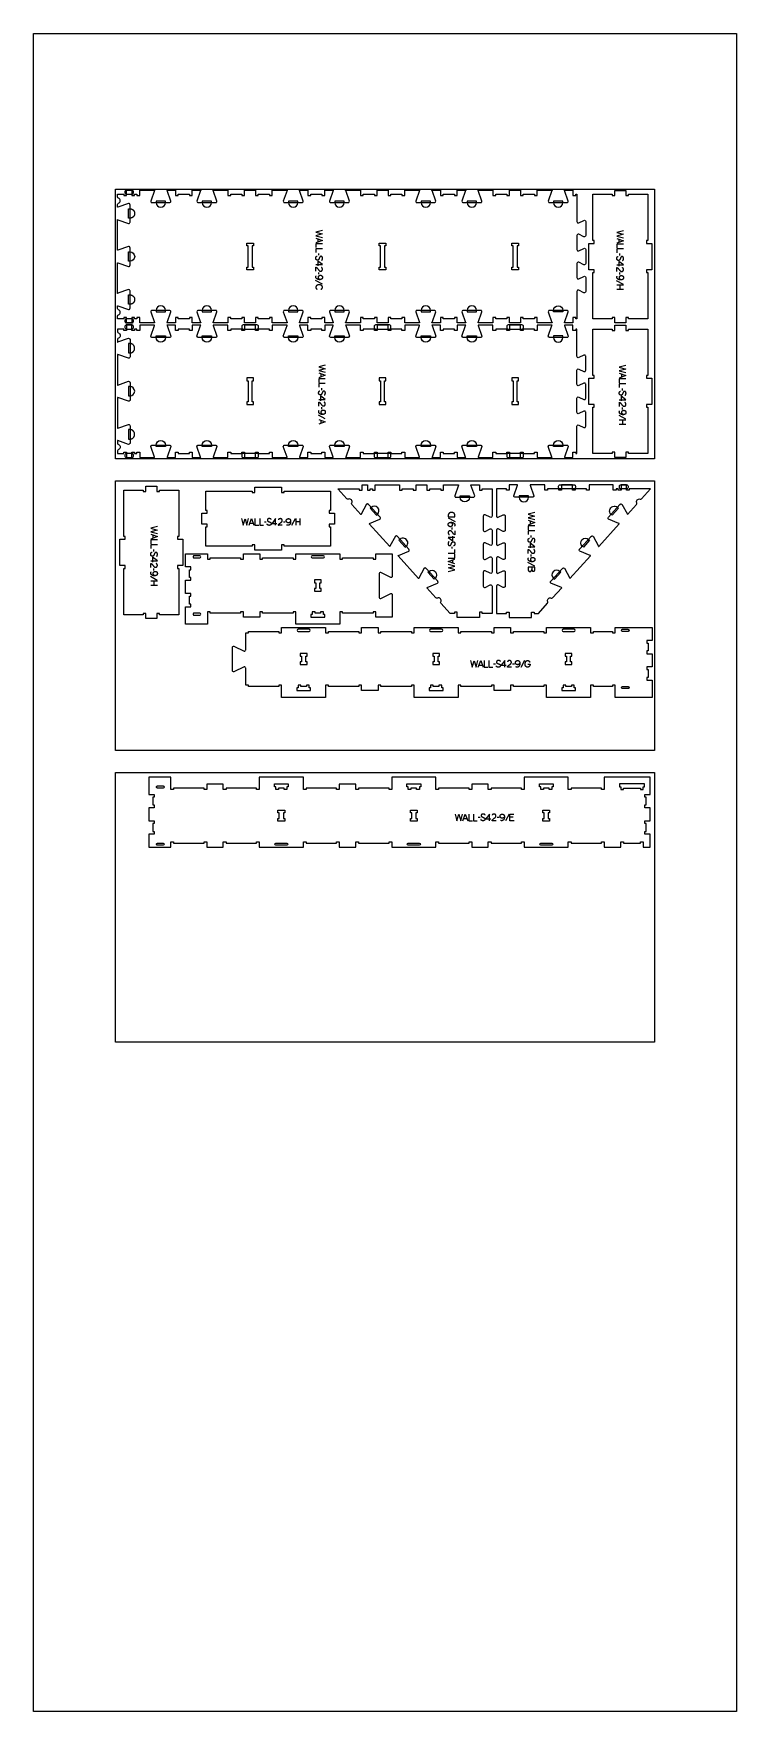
# Model space of a CAD drawing. Extents: x 5216 to 8399, y -19593 to -11999.
import ezdxf

# ---------------------------------------------------------------- set-up
doc = ezdxf.new("R2010")
doc.units = 0
for name, color, linetype in [('0_SHEET_SPRUCEPLY_2440X122', 1, 'CONTINUOUS'), ('1_ANYTOOL_1MMDEEP_LABELS_S', 2, 'CONTINUOUS'), ('3_ANYTOOL_CUTTHROUGH_INSID', 4, 'CONTINUOUS'), ('4_ANYTOOL_CUTTHROUGH_OUTSI', 5, 'CONTINUOUS'), ('5_ANYTOOL_HALF_MILL_9MM_IN', 3, 'CONTINUOUS'), ('DONOTCUT', 18, 'CONTINUOUS')]:
    doc.layers.add(name, color=color, linetype=linetype)

msp = doc.modelspace()

# ---------------------------------------------------------------- linework, layer by layer
at = {"layer": '0_SHEET_SPRUCEPLY_2440X122'}
for points in [[(8027.3, -12703.3), (8027.3, -13923.3), (5587.3, -13923.3), (5587.3, -12703.3)], [(8027.3, -14023.3), (8027.3, -15243.3), (5587.3, -15243.3), (5587.3, -14023.3)], [(8027.3, -15343.3), (8027.3, -16563.3), (5587.3, -16563.3), (5587.3, -15343.3)]]:
    msp.add_lwpolyline(points, close=True, dxfattribs=at)
at = {"layer": '1_ANYTOOL_1MMDEEP_LABELS_S'}
for points in [[(6524.1, -12890.2), (6494.1, -12897.9), (6523.2, -12906.3), (6494.1, -12914.8), (6524.1, -12922.3)], [(7887.4, -12891.4), (7857.4, -12899.1), (7886.5, -12907.6), (7857.4, -12916.1), (7887.4, -12923.6)], [(6494.1, -12924.9), (6524.1, -12935.8), (6494.1, -12946.8)], [(6524.1, -12951.1), (6494.1, -12951.1), (6494.1, -12968.2)], [(6524.1, -12972.9), (6494.1, -12972.9), (6494.1, -12990)], [(6503.7, -12928.4), (6503.7, -12943.3)], [(7857.4, -12926.1), (7887.4, -12937), (7857.4, -12948.1)], [(7887.4, -12952.4), (7857.4, -12952.4), (7857.4, -12969.5)], [(7887.4, -12974.2), (7857.4, -12974.2), (7857.4, -12991.3)], [(7866.9, -12929.6), (7866.9, -12944.5)], [(6519.5, -13024.9), (6519.7, -13024.9), (6519.8, -13024.9), (6519.9, -13024.9), (6520, -13024.9), (6520.1, -13024.9), (6520.2, -13024.9), (6520.3, -13024.9), (6520.3, -13024.9), (6520.4, -13024.9), (6520.5, -13024.8), (6520.6, -13024.8), (6520.7, -13024.8), (6520.8, -13024.8), (6520.8, -13024.8), (6520.9, -13024.7), (6521, -13024.7), (6521.1, -13024.7), (6521.2, -13024.6), (6521.2, -13024.6), (6521.3, -13024.6), (6521.4, -13024.5), (6521.5, -13024.5), (6521.5, -13024.5), (6521.6, -13024.4), (6521.7, -13024.4), (6521.7, -13024.3), (6521.8, -13024.3), (6521.9, -13024.3), (6521.9, -13024.2), (6522, -13024.2), (6522.1, -13024.1), (6522.1, -13024.1), (6522.2, -13024), (6522.2, -13024), (6522.3, -13023.9), (6522.4, -13023.8), (6522.4, -13023.8), (6522.5, -13023.7), (6522.5, -13023.7), (6522.6, -13023.6), (6522.6, -13023.5), (6522.7, -13023.5), (6522.7, -13023.4), (6522.8, -13023.3), (6522.8, -13023.2), (6522.9, -13023.2), (6522.9, -13023.1), (6523, -13023), (6523, -13022.9), (6523.1, -13022.9), (6523.1, -13022.8), (6523.2, -13022.6), (6523.3, -13022.4), (6523.3, -13022.2), (6523.4, -13022.1), (6523.5, -13021.9), (6523.5, -13021.7), (6523.7, -13020.8), (6523.9, -13020), (6524.1, -13019.3), (6524.2, -13018.5), (6524.3, -13018.1), (6524.3, -13017.7), (6524.4, -13017.4), (6524.4, -13017), (6524.4, -13016.6), (6524.4, -13016.3), (6524.5, -13015.9), (6524.5, -13015.5), (6524.5, -13015.4), (6524.5, -13015.2), (6524.4, -13015), (6524.4, -13014.8), (6524.4, -13014.6), (6524.4, -13014.4), (6524.4, -13014.2), (6524.3, -13014), (6524.3, -13013.8), (6524.3, -13013.7), (6524.2, -13013.5), (6524.2, -13013.3), (6524.2, -13013.1), (6524.1, -13012.9), (6524.1, -13012.8), (6524, -13012.6), (6523.9, -13012.4), (6523.9, -13012.2), (6523.8, -13012.1), (6523.8, -13011.9), (6523.7, -13011.7), (6523.6, -13011.5), (6523.5, -13011.4), (6523.4, -13011.2), (6523.4, -13011.1), (6523.3, -13010.9), (6523.2, -13010.7), (6523.1, -13010.6), (6523, -13010.4), (6522.9, -13010.2), (6522.8, -13010.1), (6522.6, -13009.9), (6522.5, -13009.8), (6522.4, -13009.6), (6522.3, -13009.5), (6522.2, -13009.3), (6522, -13009.2), (6521.9, -13009.1), (6521.8, -13009), (6521.6, -13008.8), (6521.5, -13008.7), (6521.4, -13008.6), (6521.2, -13008.5), (6521.1, -13008.4), (6520.9, -13008.3), (6520.7, -13008.2), (6520.6, -13008.1), (6520.4, -13008.1), (6520.3, -13008), (6520.1, -13007.9), (6519.9, -13007.9), (6519.8, -13007.8), (6519.6, -13007.7), (6519.4, -13007.7), (6519.2, -13007.6), (6519, -13007.6), (6518.8, -13007.6), (6518.6, -13007.5), (6518.5, -13007.5), (6518.3, -13007.5), (6518.1, -13007.5), (6517.9, -13007.5), (6517.6, -13007.4), (6517.4, -13007.4), (6517.2, -13007.4), (6517, -13007.5), (6516.8, -13007.5), (6516.6, -13007.5), (6516.4, -13007.5), (6516.2, -13007.5), (6516, -13007.6), (6515.8, -13007.6), (6515.6, -13007.7), (6515.4, -13007.7), (6515.3, -13007.8), (6515.1, -13007.8), (6515, -13007.9), (6514.9, -13007.9), (6514.8, -13007.9), (6514.8, -13008), (6514.7, -13008), (6514.6, -13008.1), (6514.5, -13008.1), (6514.4, -13008.2), (6514.4, -13008.2), (6514.3, -13008.2), (6514.2, -13008.3), (6514.1, -13008.3), (6514.1, -13008.4), (6514, -13008.4), (6513.9, -13008.5), (6513.8, -13008.6), (6513.8, -13008.6), (6513.7, -13008.7), (6513.6, -13008.7), (6513.6, -13008.8), (6513.5, -13008.8), (6513.4, -13008.9), (6513.4, -13009), (6513.3, -13009), (6513.2, -13009.2), (6513, -13009.3), (6512.9, -13009.5), (6512.8, -13009.6), (6512.7, -13009.8), (6512.6, -13009.9), (6512.5, -13010.1), (6512.4, -13010.3), (6512, -13011), (6511.6, -13011.7), (6511.2, -13012.5), (6510.9, -13013.2), (6510.5, -13014), (6510.2, -13014.8), (6509.9, -13015.6), (6509.6, -13016.4), (6509.3, -13017.3), (6508.9, -13018.1), (6508.6, -13018.9), (6508.2, -13019.6), (6507.8, -13020.4), (6507.5, -13021.1), (6507.1, -13021.8), (6506.6, -13022.5), (6506.5, -13022.7), (6506.4, -13022.8), (6506.3, -13023), (6506.2, -13023), (6506.2, -13023.1), (6506.1, -13023.2), (6506, -13023.3), (6506, -13023.3), (6505.9, -13023.4), (6505.9, -13023.5), (6505.8, -13023.5), (6505.7, -13023.6), (6505.7, -13023.7), (6505.6, -13023.7), (6505.5, -13023.8), (6505.4, -13023.8), (6505.4, -13023.9), (6505.3, -13023.9), (6505.2, -13024), (6505.1, -13024), (6505.1, -13024.1), (6505, -13024.1), (6504.9, -13024.2), (6504.8, -13024.2), (6504.7, -13024.3), (6504.7, -13024.3), (6504.6, -13024.4), (6504.5, -13024.4), (6504.4, -13024.4), (6504.3, -13024.5), (6504.2, -13024.5), (6504.2, -13024.5), (6504.1, -13024.6), (6504, -13024.6), (6503.9, -13024.6), (6503.8, -13024.7), (6503.7, -13024.7), (6503.5, -13024.7), (6503.3, -13024.8), (6503.1, -13024.8), (6502.9, -13024.9), (6502.7, -13024.9), (6502.5, -13024.9), (6502.3, -13024.9), (6502.1, -13024.9), (6501.9, -13024.9), (6501.6, -13024.9), (6501.4, -13024.9), (6501.2, -13024.9), (6501, -13024.9), (6500.7, -13024.8), (6500.5, -13024.8), (6500.3, -13024.8), (6500.1, -13024.7), (6499.9, -13024.7), (6499.7, -13024.6), (6499.4, -13024.6), (6499.2, -13024.5), (6499, -13024.5), (6498.9, -13024.4), (6498.7, -13024.3), (6498.5, -13024.2), (6498.3, -13024.1), (6498.1, -13024), (6497.9, -13023.9), (6497.8, -13023.8), (6497.6, -13023.7), (6497.4, -13023.6), (6497.3, -13023.5), (6497.1, -13023.4), (6497, -13023.3), (6496.8, -13023.1), (6496.7, -13023), (6496.5, -13022.9), (6496.4, -13022.7), (6496.3, -13022.6), (6496.1, -13022.4), (6496, -13022.2), (6495.9, -13022.1), (6495.8, -13021.9), (6495.6, -13021.7), (6495.4, -13021.4), (6495.2, -13021), (6495, -13020.6), (6494.8, -13020.3), (6494.7, -13019.9), (6494.5, -13019.5), (6494.5, -13019.3), (6494.4, -13019.1), (6494.3, -13018.9), (6494.3, -13018.7), (6494.2, -13018.5), (6494.2, -13018.3), (6494.1, -13018.1), (6494.1, -13018), (6494, -13017.8), (6494, -13017.6), (6493.9, -13017.4), (6493.9, -13017.2), (6493.9, -13017), (6493.9, -13016.8), (6493.8, -13016.3), (6493.8, -13015.9), (6493.8, -13015.5), (6493.8, -13015.1), (6493.8, -13014.7), (6493.8, -13014.3), (6493.9, -13013.9), (6493.9, -13013.5), (6494, -13013.1), (6494.1, -13012.7), (6494.1, -13012.3), (6494.2, -13012), (6494.4, -13011.6), (6494.5, -13011.2), (6494.6, -13010.9), (6494.8, -13010.5), (6494.9, -13010.2), (6495.1, -13009.8), (6495.3, -13009.5), (6495.4, -13009.3), (6495.5, -13009.1), (6495.6, -13009), (6495.7, -13008.8), (6495.9, -13008.7), (6496, -13008.5), (6496.1, -13008.4), (6496.2, -13008.3), (6496.3, -13008.1), (6496.5, -13008), (6496.6, -13007.9), (6496.7, -13007.8), (6496.8, -13007.7), (6496.9, -13007.7), (6496.9, -13007.6), (6497, -13007.6), (6497.1, -13007.5), (6497.1, -13007.5), (6497.2, -13007.4), (6497.3, -13007.4), (6497.4, -13007.4), (6497.4, -13007.3), (6497.5, -13007.3), (6497.6, -13007.2), (6497.7, -13007.2), (6497.7, -13007.2), (6497.8, -13007.1), (6497.9, -13007.1), (6498, -13007.1), (6498, -13007), (6498.1, -13007), (6498.2, -13007), (6498.4, -13006.9), (6498.5, -13006.9), (6498.7, -13006.8), (6498.9, -13006.8), (6499.1, -13006.8), (6499.2, -13006.8), (6499.4, -13006.7), (6499.6, -13006.7), (6499.8, -13006.7), (6500, -13006.7)], [(6494.1, -13044.9), (6524.2, -13045), (6502.8, -13029)], [(6494.2, -13075.2), (6494.2, -13056.9), (6494.7, -13057), (6494.9, -13057.1), (6495.1, -13057.2), (6495.3, -13057.3), (6495.5, -13057.3), (6495.8, -13057.4), (6496, -13057.5), (6496.2, -13057.6), (6496.4, -13057.7), (6496.6, -13057.8), (6496.8, -13058), (6497, -13058.1), (6497.2, -13058.2), (6497.4, -13058.3), (6497.6, -13058.4), (6497.8, -13058.6), (6498, -13058.7), (6498.2, -13058.8), (6498.3, -13059), (6498.5, -13059.1), (6498.7, -13059.3), (6498.9, -13059.4), (6499, -13059.6), (6499.2, -13059.7), (6499.4, -13059.9), (6499.6, -13060), (6499.7, -13060.2), (6499.9, -13060.4), (6500, -13060.6), (6500.4, -13060.9), (6501.6, -13062.4), (6502.8, -13063.9), (6503.9, -13065.4), (6505, -13066.9), (6505.6, -13067.7), (6506.2, -13068.4), (6506.8, -13069.1), (6507.3, -13069.8), (6507.9, -13070.5), (6508.5, -13071.1), (6509.1, -13071.7), (6509.8, -13072.3), (6509.9, -13072.5), (6510.1, -13072.6), (6510.2, -13072.8), (6510.4, -13072.9), (6510.6, -13073), (6510.7, -13073.1), (6510.9, -13073.3), (6511.1, -13073.4), (6511.3, -13073.5), (6511.4, -13073.6), (6511.6, -13073.7), (6511.8, -13073.8), (6512, -13073.9), (6512.2, -13073.9), (6512.3, -13074), (6512.5, -13074.1), (6512.7, -13074.2), (6512.9, -13074.2), (6513.1, -13074.3), (6513.3, -13074.4), (6513.5, -13074.4), (6513.7, -13074.5), (6513.9, -13074.5), (6514.1, -13074.5), (6514.4, -13074.6), (6514.6, -13074.6), (6514.8, -13074.6), (6515, -13074.7), (6515.2, -13074.7), (6515.4, -13074.7), (6515.7, -13074.7), (6515.9, -13074.7), (6516.1, -13074.7), (6516.4, -13074.7), (6516.6, -13074.7), (6516.9, -13074.6), (6517.1, -13074.6), (6517.3, -13074.6), (6517.6, -13074.6), (6517.8, -13074.5), (6518, -13074.5), (6518.2, -13074.4), (6518.4, -13074.4), (6518.6, -13074.3), (6518.8, -13074.3), (6519, -13074.2), (6519.2, -13074.1), (6519.4, -13074.1), (6519.6, -13074), (6519.8, -13073.9), (6520, -13073.8), (6520.2, -13073.7), (6520.3, -13073.6), (6520.5, -13073.5), (6520.7, -13073.4), (6520.8, -13073.3), (6521, -13073.1), (6521.2, -13073), (6521.3, -13072.9), (6521.5, -13072.8), (6521.6, -13072.6), (6521.7, -13072.5), (6521.9, -13072.3), (6522, -13072.2), (6522.1, -13072), (6522.3, -13071.8), (6522.4, -13071.7), (6522.5, -13071.5), (6522.6, -13071.3), (6522.7, -13071.2), (6522.8, -13071), (6522.9, -13070.8), (6523, -13070.6), (6523.1, -13070.5), (6523.2, -13070.3), (6523.3, -13070.1), (6523.4, -13069.9), (6523.5, -13069.7), (6523.5, -13069.5), (6523.6, -13069.3), (6523.7, -13069.1), (6523.7, -13068.9), (6523.8, -13068.7), (6523.8, -13068.5), (6523.9, -13068.3), (6523.9, -13068.1), (6524, -13067.8), (6524, -13067.6), (6524, -13067.4), (6524, -13067.2), (6524.1, -13066.9), (6524.1, -13066.7), (6524.1, -13066.5), (6524.1, -13066.3), (6524.1, -13065.8), (6524.1, -13065.4), (6524.1, -13065), (6524.1, -13064.7), (6524, -13064.3), (6524, -13064), (6523.9, -13063.7), (6523.9, -13063.3), (6523.8, -13063), (6523.7, -13062.7), (6523.7, -13062.6), (6523.6, -13062.4), (6523.6, -13062.3), (6523.5, -13062.1), (6523.5, -13062), (6523.4, -13061.8), (6523.3, -13061.7), (6523.3, -13061.5), (6523.2, -13061.4), (6523.1, -13061.2), (6523.1, -13061.1), (6523, -13061), (6522.9, -13060.8), (6522.8, -13060.7), (6522.8, -13060.6), (6522.7, -13060.4), (6522.6, -13060.3), (6522.5, -13060.2), (6522.4, -13060.1), (6522.3, -13059.9), (6522.2, -13059.8), (6522.1, -13059.7), (6522, -13059.6), (6521.9, -13059.5), (6521.8, -13059.3), (6521.7, -13059.2), (6521.6, -13059.1), (6521.5, -13059), (6521.4, -13058.9), (6521.3, -13058.8), (6521.1, -13058.7), (6521, -13058.6), (6520.8, -13058.4), (6520.5, -13058.2), (6520.2, -13058), (6519.9, -13057.8), (6519.6, -13057.6), (6519.3, -13057.5), (6519, -13057.3)], [(6502.8, -13029), (6502.8, -13050.7)], [(6508, -13002.7), (6507.9, -12993.9)], [(7882.8, -13026.2), (7883, -13026.1), (7883.1, -13026.1), (7883.2, -13026.1), (7883.3, -13026.1), (7883.3, -13026.1), (7883.4, -13026.1), (7883.5, -13026.1), (7883.6, -13026.1), (7883.7, -13026.1), (7883.8, -13026.1), (7883.9, -13026), (7883.9, -13026), (7884, -13026), (7884.1, -13026), (7884.2, -13025.9), (7884.3, -13025.9), (7884.3, -13025.9), (7884.4, -13025.9), (7884.5, -13025.8), (7884.6, -13025.8), (7884.6, -13025.8), (7884.7, -13025.7), (7884.8, -13025.7), (7884.8, -13025.7), (7884.9, -13025.6), (7885, -13025.6), (7885.1, -13025.5), (7885.1, -13025.5), (7885.2, -13025.4), (7885.2, -13025.4), (7885.3, -13025.3), (7885.4, -13025.3), (7885.4, -13025.2), (7885.5, -13025.2), (7885.5, -13025.1), (7885.6, -13025.1), (7885.7, -13025), (7885.7, -13024.9), (7885.8, -13024.9), (7885.8, -13024.8), (7885.9, -13024.7), (7885.9, -13024.7), (7886, -13024.6), (7886, -13024.5), (7886.1, -13024.5), (7886.1, -13024.4), (7886.2, -13024.3), (7886.2, -13024.2), (7886.3, -13024.1), (7886.3, -13024.1), (7886.3, -13024), (7886.4, -13023.8), (7886.5, -13023.6), (7886.6, -13023.5), (7886.7, -13023.3), (7886.7, -13023.1), (7886.8, -13022.9), (7887, -13022.1), (7887.2, -13021.3), (7887.4, -13020.5), (7887.5, -13019.7), (7887.5, -13019.3), (7887.6, -13018.9), (7887.6, -13018.6), (7887.7, -13018.2), (7887.7, -13017.8), (7887.7, -13017.5), (7887.7, -13017.1), (7887.7, -13016.8), (7887.7, -13016.6), (7887.7, -13016.4), (7887.7, -13016.2), (7887.7, -13016), (7887.7, -13015.8), (7887.7, -13015.6), (7887.6, -13015.4), (7887.6, -13015.2), (7887.6, -13015.1), (7887.5, -13014.9), (7887.5, -13014.7), (7887.5, -13014.5), (7887.4, -13014.3), (7887.4, -13014.2), (7887.3, -13014), (7887.3, -13013.8), (7887.2, -13013.6), (7887.1, -13013.4), (7887.1, -13013.3), (7887, -13013.1), (7886.9, -13012.9), (7886.9, -13012.8), (7886.8, -13012.6), (7886.7, -13012.4), (7886.6, -13012.3), (7886.5, -13012.1), (7886.4, -13011.9), (7886.3, -13011.8), (7886.2, -13011.6), (7886.1, -13011.5), (7886, -13011.3), (7885.9, -13011.2), (7885.8, -13011), (7885.7, -13010.8), (7885.5, -13010.7), (7885.4, -13010.6), (7885.3, -13010.4), (7885.2, -13010.3), (7885, -13010.2), (7884.9, -13010.1), (7884.7, -13009.9), (7884.6, -13009.8), (7884.5, -13009.7), (7884.3, -13009.6), (7884.2, -13009.5), (7884, -13009.5), (7883.8, -13009.4), (7883.7, -13009.3), (7883.5, -13009.2), (7883.4, -13009.1), (7883.2, -13009.1), (7883, -13009), (7882.8, -13009), (7882.7, -13008.9), (7882.5, -13008.9), (7882.3, -13008.8), (7882.1, -13008.8), (7881.9, -13008.8), (7881.7, -13008.7), (7881.5, -13008.7), (7881.3, -13008.7), (7881.1, -13008.7), (7880.9, -13008.7), (7880.7, -13008.7), (7880.5, -13008.7), (7880.3, -13008.7), (7880.1, -13008.7), (7879.9, -13008.7), (7879.7, -13008.7), (7879.5, -13008.8), (7879.3, -13008.8), (7879.1, -13008.8), (7878.9, -13008.9), (7878.7, -13008.9), (7878.5, -13009), (7878.4, -13009.1), (7878.3, -13009.1), (7878.2, -13009.1), (7878.1, -13009.2), (7878, -13009.2), (7877.9, -13009.2), (7877.9, -13009.3), (7877.8, -13009.3), (7877.7, -13009.4), (7877.6, -13009.4), (7877.5, -13009.5), (7877.5, -13009.5), (7877.4, -13009.6), (7877.3, -13009.6), (7877.2, -13009.7), (7877.2, -13009.7), (7877.1, -13009.8), (7877, -13009.8), (7876.9, -13009.9), (7876.9, -13009.9), (7876.8, -13010), (7876.7, -13010.1), (7876.7, -13010.1), (7876.6, -13010.2), (7876.5, -13010.3), (7876.4, -13010.4), (7876.3, -13010.5), (7876.2, -13010.7), (7876.1, -13010.8), (7875.9, -13011), (7875.8, -13011.2), (7875.7, -13011.3), (7875.6, -13011.5), (7875.2, -13012.2), (7874.9, -13012.9), (7874.5, -13013.7), (7874.1, -13014.5), (7873.8, -13015.2), (7873.5, -13016), (7873.1, -13016.8), (7872.8, -13017.7), (7872.5, -13018.5), (7872.2, -13019.3), (7871.8, -13020.1), (7871.5, -13020.8), (7871.1, -13021.6), (7870.7, -13022.3), (7870.3, -13023), (7869.9, -13023.7), (7869.8, -13023.9), (7869.7, -13024), (7869.6, -13024.2), (7869.5, -13024.3), (7869.4, -13024.3), (7869.4, -13024.4), (7869.3, -13024.5), (7869.2, -13024.5), (7869.2, -13024.6), (7869.1, -13024.7), (7869, -13024.7), (7869, -13024.8), (7868.9, -13024.9), (7868.8, -13024.9), (7868.8, -13025), (7868.7, -13025), (7868.6, -13025.1), (7868.5, -13025.2), (7868.5, -13025.2), (7868.4, -13025.3), (7868.3, -13025.3), (7868.2, -13025.4), (7868.2, -13025.4), (7868.1, -13025.5), (7868, -13025.5), (7867.9, -13025.5), (7867.8, -13025.6), (7867.8, -13025.6), (7867.7, -13025.7), (7867.6, -13025.7), (7867.5, -13025.7), (7867.4, -13025.8), (7867.3, -13025.8), (7867.2, -13025.8), (7867.1, -13025.9), (7867.1, -13025.9), (7867, -13025.9), (7866.8, -13026), (7866.6, -13026), (7866.4, -13026), (7866.2, -13026.1), (7866, -13026.1), (7865.8, -13026.1), (7865.6, -13026.1), (7865.3, -13026.1), (7865.1, -13026.1), (7864.9, -13026.1), (7864.7, -13026.1), (7864.4, -13026.1), (7864.2, -13026.1), (7864, -13026.1), (7863.8, -13026), (7863.5, -13026), (7863.3, -13026), (7863.1, -13025.9), (7862.9, -13025.9), (7862.7, -13025.8), (7862.5, -13025.7), (7862.3, -13025.7), (7862.1, -13025.6), (7861.9, -13025.5), (7861.7, -13025.4), (7861.6, -13025.4), (7861.4, -13025.3), (7861.2, -13025.2), (7861, -13025.1), (7860.9, -13025), (7860.7, -13024.8), (7860.5, -13024.7), (7860.4, -13024.6), (7860.2, -13024.5), (7860.1, -13024.3), (7859.9, -13024.2), (7859.8, -13024.1), (7859.6, -13023.9), (7859.5, -13023.8), (7859.4, -13023.6), (7859.3, -13023.5), (7859.1, -13023.3), (7859, -13023.1), (7858.9, -13022.9), (7858.7, -13022.6), (7858.5, -13022.2), (7858.3, -13021.8), (7858.1, -13021.5), (7857.9, -13021.1), (7857.8, -13020.7), (7857.7, -13020.5), (7857.6, -13020.3), (7857.6, -13020.1), (7857.5, -13020), (7857.5, -13019.8), (7857.4, -13019.6), (7857.4, -13019.4), (7857.3, -13019.2), (7857.3, -13019), (7857.2, -13018.8), (7857.2, -13018.6), (7857.2, -13018.4), (7857.1, -13018.2), (7857.1, -13018), (7857.1, -13017.6), (7857, -13017.2), (7857, -13016.7), (7857, -13016.3), (7857, -13015.9), (7857.1, -13015.5), (7857.1, -13015.1), (7857.2, -13014.7), (7857.2, -13014.3), (7857.3, -13013.9), (7857.4, -13013.6), (7857.5, -13013.2), (7857.6, -13012.8), (7857.7, -13012.5), (7857.9, -13012.1), (7858, -13011.7), (7858.2, -13011.4), (7858.4, -13011), (7858.6, -13010.7), (7858.7, -13010.5), (7858.8, -13010.3), (7858.9, -13010.2), (7859, -13010), (7859.1, -13009.9), (7859.2, -13009.7), (7859.3, -13009.6), (7859.5, -13009.5), (7859.6, -13009.4), (7859.7, -13009.2), (7859.8, -13009.1), (7860, -13009), (7860, -13009), (7860.1, -13008.9), (7860.2, -13008.9), (7860.3, -13008.8), (7860.3, -13008.8), (7860.4, -13008.7), (7860.5, -13008.7), (7860.5, -13008.6), (7860.6, -13008.6), (7860.7, -13008.5), (7860.8, -13008.5), (7860.8, -13008.5), (7860.9, -13008.4), (7861, -13008.4), (7861.1, -13008.4), (7861.1, -13008.3), (7861.2, -13008.3), (7861.3, -13008.3), (7861.4, -13008.2), (7861.5, -13008.2), (7861.6, -13008.2), (7861.8, -13008.1), (7862, -13008.1), (7862.1, -13008), (7862.3, -13008), (7862.5, -13008), (7862.7, -13008), (7862.9, -13007.9), (7863.1, -13007.9), (7863.2, -13007.9)], [(7857.4, -13046.2), (7887.4, -13046.2), (7866, -13030.2)], [(7857.4, -13076.4), (7857.5, -13058.1), (7857.9, -13058.2), (7858.1, -13058.3), (7858.4, -13058.4), (7858.6, -13058.5), (7858.8, -13058.6), (7859, -13058.7), (7859.2, -13058.8), (7859.4, -13058.9), (7859.6, -13059), (7859.9, -13059.1), (7860.1, -13059.2), (7860.3, -13059.3), (7860.5, -13059.4), (7860.6, -13059.5), (7860.8, -13059.6), (7861, -13059.8), (7861.2, -13059.9), (7861.4, -13060), (7861.6, -13060.2), (7861.8, -13060.3), (7862, -13060.5), (7862.1, -13060.6), (7862.3, -13060.8), (7862.5, -13060.9), (7862.6, -13061.1), (7862.8, -13061.3), (7863, -13061.4), (7863.1, -13061.6), (7863.3, -13061.8), (7863.6, -13062.1), (7864.8, -13063.6), (7866, -13065.1), (7867.2, -13066.6), (7868.3, -13068.1), (7868.9, -13068.9), (7869.4, -13069.6), (7870, -13070.3), (7870.6, -13071), (7871.2, -13071.7), (7871.8, -13072.3), (7872.4, -13073), (7873, -13073.6), (7873.2, -13073.7), (7873.3, -13073.8), (7873.5, -13074), (7873.7, -13074.1), (7873.8, -13074.2), (7874, -13074.4), (7874.2, -13074.5), (7874.3, -13074.6), (7874.5, -13074.7), (7874.7, -13074.8), (7874.9, -13074.9), (7875, -13075), (7875.2, -13075.1), (7875.4, -13075.2), (7875.6, -13075.2), (7875.8, -13075.3), (7876, -13075.4), (7876.2, -13075.5), (7876.4, -13075.5), (7876.6, -13075.6), (7876.8, -13075.6), (7877, -13075.7), (7877.2, -13075.7), (7877.4, -13075.8), (7877.6, -13075.8), (7877.8, -13075.8), (7878, -13075.9), (7878.3, -13075.9), (7878.5, -13075.9), (7878.7, -13075.9), (7878.9, -13075.9), (7879.1, -13075.9), (7879.4, -13075.9), (7879.6, -13075.9), (7879.9, -13075.9), (7880.1, -13075.9), (7880.4, -13075.8), (7880.6, -13075.8), (7880.8, -13075.8), (7881, -13075.8), (7881.3, -13075.7), (7881.5, -13075.7), (7881.7, -13075.6), (7881.9, -13075.6), (7882.1, -13075.5), (7882.3, -13075.4), (7882.5, -13075.4), (7882.7, -13075.3), (7882.9, -13075.2), (7883.1, -13075.1), (7883.3, -13075), (7883.4, -13074.9), (7883.6, -13074.8), (7883.8, -13074.7), (7883.9, -13074.6), (7884.1, -13074.5), (7884.3, -13074.4), (7884.4, -13074.2), (7884.6, -13074.1), (7884.7, -13074), (7884.9, -13073.8), (7885, -13073.7), (7885.1, -13073.5), (7885.3, -13073.4), (7885.4, -13073.2), (7885.5, -13073.1), (7885.7, -13072.9), (7885.8, -13072.7), (7885.9, -13072.6), (7886, -13072.4), (7886.1, -13072.2), (7886.2, -13072), (7886.3, -13071.9), (7886.4, -13071.7), (7886.5, -13071.5), (7886.6, -13071.3), (7886.6, -13071.1), (7886.7, -13070.9), (7886.8, -13070.7), (7886.9, -13070.5), (7886.9, -13070.3), (7887, -13070.1), (7887, -13069.9), (7887.1, -13069.7), (7887.1, -13069.5), (7887.2, -13069.3), (7887.2, -13069.1), (7887.2, -13068.8), (7887.3, -13068.6), (7887.3, -13068.4), (7887.3, -13068.2), (7887.3, -13067.9), (7887.4, -13067.7), (7887.4, -13067.5), (7887.4, -13067), (7887.4, -13066.6), (7887.4, -13066.3), (7887.3, -13065.9), (7887.3, -13065.6), (7887.3, -13065.2), (7887.2, -13064.9), (7887.1, -13064.6), (7887.1, -13064.2), (7887, -13063.9), (7886.9, -13063.8), (7886.9, -13063.6), (7886.8, -13063.5), (7886.8, -13063.3), (7886.7, -13063.2), (7886.7, -13063), (7886.6, -13062.9), (7886.5, -13062.7), (7886.5, -13062.6), (7886.4, -13062.5), (7886.3, -13062.3), (7886.3, -13062.2), (7886.2, -13062), (7886.1, -13061.9), (7886, -13061.8), (7885.9, -13061.7), (7885.9, -13061.5), (7885.8, -13061.4), (7885.7, -13061.3), (7885.6, -13061.1), (7885.5, -13061), (7885.4, -13060.9), (7885.3, -13060.8), (7885.2, -13060.7), (7885.1, -13060.6), (7885, -13060.4), (7884.9, -13060.3), (7884.7, -13060.2), (7884.6, -13060.1), (7884.5, -13060), (7884.4, -13059.9), (7884.3, -13059.8), (7884, -13059.6), (7883.7, -13059.4), (7883.5, -13059.2), (7883.2, -13059), (7882.9, -13058.8), (7882.6, -13058.7), (7882.3, -13058.5)], [(7866, -13030.2), (7866, -13052)], [(7871.3, -13003.9), (7871.2, -12995.1)], [(6523.6, -13133.7), (6492.9, -13116.5)], [(6514.7, -13093.2), (6515, -13093.2), (6515.3, -13093.2), (6515.5, -13093.2), (6515.8, -13093.2), (6516, -13093.2), (6516.3, -13093.3), (6516.5, -13093.3), (6516.8, -13093.3), (6517, -13093.4), (6517.3, -13093.4), (6517.5, -13093.5), (6517.7, -13093.5), (6518, -13093.6), (6518.2, -13093.7), (6518.4, -13093.8), (6518.6, -13093.9), (6518.8, -13093.9), (6519, -13094), (6519.2, -13094.1), (6519.4, -13094.2), (6519.6, -13094.4), (6519.8, -13094.5), (6520, -13094.6), (6520.2, -13094.7), (6520.4, -13094.8), (6520.6, -13095), (6520.8, -13095.1), (6520.9, -13095.3), (6521.1, -13095.4), (6521.3, -13095.6), (6521.4, -13095.8), (6521.6, -13095.9), (6521.7, -13096.1), (6521.9, -13096.3), (6522, -13096.5), (6522.2, -13096.6), (6522.3, -13096.8), (6522.5, -13097), (6522.6, -13097.2), (6522.7, -13097.4), (6522.8, -13097.6), (6522.9, -13097.8), (6523, -13098), (6523.1, -13098.2), (6523.2, -13098.4), (6523.3, -13098.6), (6523.4, -13098.8), (6523.5, -13099.1), (6523.6, -13099.3), (6523.6, -13099.5), (6523.7, -13099.7), (6523.8, -13100), (6523.8, -13100.2), (6523.9, -13100.4), (6523.9, -13100.7), (6524, -13100.9), (6524, -13101.1), (6524, -13101.4), (6524.1, -13101.6), (6524.1, -13101.9), (6524.1, -13102.1), (6524.1, -13102.4), (6524.1, -13102.7), (6524.1, -13102.9), (6524.1, -13103.3), (6524.1, -13103.6), (6524.1, -13103.9), (6524.1, -13104.3), (6524, -13104.6), (6524, -13104.9), (6523.9, -13105.2), (6523.9, -13105.5), (6523.8, -13105.8), (6523.7, -13106.1), (6523.7, -13106.3), (6523.6, -13106.6), (6523.5, -13106.9), (6523.4, -13107.1), (6523.3, -13107.4), (6523.2, -13107.6), (6523.1, -13107.8), (6523, -13107.9), (6523, -13108), (6522.9, -13108.1), (6522.8, -13108.2), (6522.8, -13108.3), (6522.7, -13108.4), (6522.6, -13108.6), (6522.5, -13108.7), (6522.5, -13108.8), (6522.4, -13108.9), (6522.3, -13109), (6522.2, -13109.1), (6522.1, -13109.2), (6522.1, -13109.3), (6522, -13109.4), (6521.9, -13109.5), (6521.8, -13109.6), (6521.7, -13109.7), (6521.6, -13109.8), (6521.5, -13109.9), (6521.4, -13109.9), (6521.3, -13110), (6521.2, -13110.1), (6521, -13110.3), (6520.7, -13110.4), (6520.5, -13110.6), (6520.3, -13110.8), (6520, -13110.9), (6519.8, -13111), (6519.6, -13111.2), (6519.3, -13111.3), (6519.1, -13111.4), (6518.8, -13111.5), (6518.6, -13111.7), (6518.3, -13111.8), (6518, -13111.9), (6517.8, -13112), (6517.5, -13112.1), (6517.3, -13112.2), (6517, -13112.3), (6516.7, -13112.4), (6516.5, -13112.4), (6516.2, -13112.5), (6515.6, -13112.6), (6515.1, -13112.8), (6514.5, -13112.9), (6513.9, -13112.9), (6513.4, -13113), (6512.8, -13113.1), (6512.2, -13113.1), (6511.6, -13113.1), (6510.9, -13113.1), (6510.3, -13113.1), (6509.6, -13113), (6508.8, -13112.9), (6508.1, -13112.9), (6507.5, -13112.8), (6506.9, -13112.7), (6505.7, -13112.5), (6505.1, -13112.3), (6504.4, -13112.2), (6503.9, -13112), (6503.3, -13111.8), (6503, -13111.7), (6502.7, -13111.6), (6502.4, -13111.5), (6502.2, -13111.4), (6501.9, -13111.3), (6501.6, -13111.1), (6501.3, -13111), (6501.1, -13110.9), (6500.8, -13110.7), (6500.6, -13110.6), (6500.3, -13110.4), (6500, -13110.3), (6499.8, -13110.1), (6499.5, -13110), (6499.3, -13109.8), (6499.1, -13109.6), (6498.8, -13109.5), (6498.6, -13109.3), (6498.4, -13109.1), (6498.1, -13108.9), (6497.9, -13108.7), (6497.7, -13108.5), (6497.5, -13108.3), (6497.2, -13108.1), (6497, -13107.9), (6496.8, -13107.7), (6496.7, -13107.5), (6496.5, -13107.2), (6496.3, -13107), (6496.1, -13106.8), (6496, -13106.6), (6495.8, -13106.3), (6495.7, -13106.1), (6495.5, -13105.9), (6495.4, -13105.6), (6495.2, -13105.4), (6495.1, -13105.1), (6495, -13104.9), (6494.9, -13104.6), (6494.8, -13104.4), (6494.7, -13104.1), (6494.6, -13103.9), (6494.5, -13103.6), (6494.5, -13103.3), (6494.4, -13103.1), (6494.3, -13102.8), (6494.3, -13102.5), (6494.2, -13102.2), (6494.2, -13102), (6494.2, -13101.7), (6494.2, -13101.4), (6494.1, -13101.1), (6494.1, -13100.8), (6494.1, -13100.5), (6494.1, -13100.1), (6494.1, -13099.8), (6494.2, -13099.6), (6494.2, -13099.5), (6494.2, -13099.3), (6494.2, -13099.1), (6494.2, -13099), (6494.3, -13098.8), (6494.3, -13098.6), (6494.3, -13098.5), (6494.4, -13098.3), (6494.4, -13098.1), (6494.4, -13098), (6494.5, -13097.8), (6494.5, -13097.7), (6494.6, -13097.5), (6494.6, -13097.4), (6494.7, -13097.2), (6494.8, -13097.1), (6494.8, -13096.9), (6494.9, -13096.8), (6495, -13096.6), (6495, -13096.5), (6495.1, -13096.3), (6495.2, -13096.2), (6495.3, -13096.1), (6495.4, -13095.9), (6495.4, -13095.8), (6495.5, -13095.7), (6495.6, -13095.5)], [(6516.6, -13157.3), (6517, -13157.1), (6517.4, -13156.9), (6517.8, -13156.8), (6518.2, -13156.6), (6518.5, -13156.4), (6518.9, -13156.2), (6519.3, -13155.9), (6519.6, -13155.7), (6519.9, -13155.5), (6520.2, -13155.2), (6520.6, -13155), (6520.9, -13154.7), (6521.2, -13154.4), (6521.5, -13154.1), (6521.7, -13153.8), (6522, -13153.5), (6522.1, -13153.4), (6522.3, -13153.2), (6522.4, -13153), (6522.5, -13152.9), (6522.6, -13152.7), (6522.7, -13152.5), (6522.8, -13152.4), (6522.9, -13152.2), (6523, -13152), (6523.1, -13151.9), (6523.2, -13151.7), (6523.3, -13151.5), (6523.4, -13151.3), (6523.4, -13151.1), (6523.5, -13150.9), (6523.6, -13150.7), (6523.7, -13150.6), (6523.7, -13150.4), (6523.8, -13150.2), (6523.8, -13150), (6523.9, -13149.8), (6523.9, -13149.6), (6524, -13149.4), (6524, -13149.1), (6524, -13148.9), (6524, -13148.7), (6524.1, -13148.5), (6524.1, -13148.3), (6524.1, -13148.1), (6524.1, -13147.9), (6524.1, -13147.6), (6524.1, -13147.4), (6524.1, -13147.1), (6524.1, -13146.7), (6524.1, -13146.4), (6524, -13146.1), (6524, -13145.8), (6524, -13145.4), (6523.9, -13145.1), (6523.8, -13144.8), (6523.7, -13144.5), (6523.7, -13144.2), (6523.6, -13143.9), (6523.5, -13143.7), (6523.3, -13143.4), (6523.3, -13143.2), (6523.2, -13143.1), (6523.2, -13143), (6523.1, -13142.8), (6523, -13142.7), (6522.9, -13142.6), (6522.9, -13142.4), (6522.8, -13142.3), (6522.7, -13142.2), (6522.6, -13142.1), (6522.6, -13141.9), (6522.5, -13141.8), (6522.4, -13141.7), (6522.3, -13141.6), (6522.1, -13141.3), (6521.9, -13141.1), (6521.7, -13140.9), (6521.5, -13140.7), (6521.3, -13140.4), (6521, -13140.2), (6520.8, -13140), (6520.5, -13139.8), (6520.3, -13139.6), (6520, -13139.4), (6519.7, -13139.3), (6519.4, -13139.1), (6518.8, -13138.7), (6518.2, -13138.4), (6517.6, -13138.1), (6517, -13137.9), (6516.4, -13137.6), (6515.8, -13137.4), (6515.1, -13137.2), (6514.5, -13137), (6513.9, -13136.8), (6513.2, -13136.7), (6512.5, -13136.5), (6511.9, -13136.5), (6511.2, -13136.4), (6510.5, -13136.3), (6509.8, -13136.3), (6509.1, -13136.3), (6508.4, -13136.3), (6507.7, -13136.3), (6507, -13136.4), (6506.4, -13136.5), (6505.7, -13136.6), (6505, -13136.7), (6504.4, -13136.8), (6504.1, -13136.9), (6503.7, -13137), (6503.4, -13137.1), (6503.1, -13137.2), (6502.8, -13137.3), (6502.5, -13137.4), (6502.1, -13137.5), (6501.8, -13137.6), (6501.2, -13137.9), (6500.6, -13138.2), (6500, -13138.5), (6499.4, -13138.8), (6498.8, -13139.1), (6498.5, -13139.3), (6498.2, -13139.5), (6498, -13139.7), (6497.7, -13139.9), (6497.5, -13140.1), (6497.2, -13140.3), (6497, -13140.5), (6496.8, -13140.7), (6496.5, -13141), (6496.3, -13141.2), (6496.1, -13141.4), (6496, -13141.6), (6496, -13141.7), (6495.9, -13141.8), (6495.8, -13141.9), (6495.7, -13142.1), (6495.6, -13142.2), (6495.5, -13142.3), (6495.4, -13142.4), (6495.4, -13142.6), (6495.3, -13142.7), (6495.2, -13142.8), (6495.2, -13143), (6495, -13143.3), (6494.9, -13143.5), (6494.8, -13143.8), (6494.7, -13144.1), (6494.6, -13144.4), (6494.5, -13144.7), (6494.4, -13145.1), (6494.3, -13145.4), (6494.3, -13145.7), (6494.2, -13146), (6494.2, -13146.4), (6494.2, -13146.7), (6494.1, -13147), (6494.1, -13147.4), (6494.1, -13147.8), (6494.1, -13148.1), (6494.1, -13148.5), (6494.2, -13148.7), (6494.2, -13148.9), (6494.2, -13149.1), (6494.2, -13149.2), (6494.2, -13149.4), (6494.3, -13149.6), (6494.3, -13149.8), (6494.3, -13149.9), (6494.4, -13150.1), (6494.4, -13150.3), (6494.5, -13150.4), (6494.5, -13150.6), (6494.6, -13150.8), (6494.6, -13150.9), (6494.7, -13151.1), (6494.8, -13151.2), (6494.8, -13151.4), (6494.9, -13151.6), (6495, -13151.7), (6495, -13151.9), (6495.1, -13152), (6495.2, -13152.2), (6495.3, -13152.3), (6495.4, -13152.4), (6495.5, -13152.6), (6495.6, -13152.7), (6495.6, -13152.9), (6495.7, -13153), (6496, -13153.3), (6496.2, -13153.5), (6496.4, -13153.8), (6496.6, -13154), (6496.9, -13154.3), (6497.1, -13154.5), (6497.4, -13154.7), (6497.6, -13155), (6497.9, -13155.2), (6498.2, -13155.4), (6498.4, -13155.6), (6498.7, -13155.8), (6499, -13156), (6499.3, -13156.2), (6499.6, -13156.4), (6499.9, -13156.6)], [(6513, -13113), (6512.6, -13112.9), (6512.3, -13112.8), (6511.9, -13112.6), (6511.6, -13112.4), (6511.3, -13112.2), (6510.9, -13112), (6510.6, -13111.8), (6510.3, -13111.6), (6510, -13111.4), (6509.6, -13111.1), (6509.3, -13110.9), (6509, -13110.6), (6508.7, -13110.3), (6508.4, -13110.1), (6508.1, -13109.8), (6507.8, -13109.4), (6507.7, -13109.3), (6507.5, -13109.1), (6507.4, -13109), (6507.3, -13108.8), (6507.1, -13108.6), (6507, -13108.4), (6506.9, -13108.3), (6506.8, -13108.1), (6506.7, -13107.9), (6506.6, -13107.7), (6506.5, -13107.5), (6506.4, -13107.3), (6506.3, -13107.2), (6506.2, -13107), (6506.1, -13106.8), (6506.1, -13106.6), (6506, -13106.3), (6505.9, -13106.1), (6505.9, -13105.9), (6505.8, -13105.7), (6505.8, -13105.5), (6505.7, -13105.3), (6505.7, -13105.1), (6505.6, -13104.8), (6505.6, -13104.6), (6505.6, -13104.4), (6505.5, -13104.1), (6505.5, -13103.9), (6505.5, -13103.7), (6505.5, -13103.4), (6505.5, -13103.2), (6505.5, -13102.9), (6505.5, -13102.7), (6505.5, -13102.4), (6505.5, -13102.1), (6505.5, -13101.9), (6505.5, -13101.6), (6505.6, -13101.4), (6505.6, -13101.1), (6505.6, -13100.9), (6505.7, -13100.6), (6505.7, -13100.4), (6505.8, -13100.2), (6505.8, -13099.9), (6505.9, -13099.7), (6505.9, -13099.5), (6506, -13099.3), (6506.1, -13099), (6506.2, -13098.8), (6506.2, -13098.6), (6506.3, -13098.4), (6506.4, -13098.2), (6506.5, -13098), (6506.6, -13097.8), (6506.7, -13097.6), (6506.8, -13097.4), (6507, -13097.2), (6507.1, -13097), (6507.2, -13096.8), (6507.3, -13096.6), (6507.5, -13096.4), (6507.6, -13096.3), (6507.7, -13096.1), (6507.9, -13095.9), (6508.1, -13095.7), (6508.2, -13095.6), (6508.4, -13095.4), (6508.5, -13095.3), (6508.7, -13095.1), (6508.9, -13095), (6509.1, -13094.8), (6509.2, -13094.7), (6509.4, -13094.6), (6509.6, -13094.5), (6509.8, -13094.3), (6510, -13094.2), (6510.2, -13094.1), (6510.4, -13094), (6510.6, -13093.9), (6510.8, -13093.8), (6511, -13093.8), (6511.3, -13093.7), (6511.5, -13093.6), (6511.7, -13093.5), (6511.9, -13093.5), (6512.2, -13093.4), (6512.4, -13093.4), (6512.7, -13093.3), (6512.9, -13093.3), (6513.1, -13093.3), (6513.4, -13093.2), (6513.7, -13093.2), (6513.9, -13093.2), (6514.2, -13093.2), (6514.5, -13093.2), (6514.7, -13093.2)], [(6508, -13088.9), (6507.9, -13080.1)], [(7886.9, -13134.9), (7856.1, -13117.7)], [(7878, -13094.4), (7878.3, -13094.4), (7878.5, -13094.4), (7878.8, -13094.4), (7879, -13094.4), (7879.3, -13094.4), (7879.5, -13094.5), (7879.8, -13094.5), (7880, -13094.6), (7880.3, -13094.6), (7880.5, -13094.6), (7880.8, -13094.7), (7881, -13094.8), (7881.2, -13094.8), (7881.4, -13094.9), (7881.7, -13095), (7881.9, -13095.1), (7882.1, -13095.2), (7882.3, -13095.3), (7882.5, -13095.4), (7882.7, -13095.5), (7882.9, -13095.6), (7883.1, -13095.7), (7883.3, -13095.8), (7883.5, -13095.9), (7883.7, -13096.1), (7883.8, -13096.2), (7884, -13096.3), (7884.2, -13096.5), (7884.4, -13096.6), (7884.5, -13096.8), (7884.7, -13097), (7884.8, -13097.1), (7885, -13097.3), (7885.2, -13097.5), (7885.3, -13097.7), (7885.4, -13097.9), (7885.6, -13098), (7885.7, -13098.2), (7885.8, -13098.4), (7886, -13098.6), (7886.1, -13098.8), (7886.2, -13099), (7886.3, -13099.2), (7886.4, -13099.4), (7886.5, -13099.6), (7886.6, -13099.8), (7886.7, -13100.1), (7886.7, -13100.3), (7886.8, -13100.5), (7886.9, -13100.7), (7887, -13100.9), (7887, -13101.2), (7887.1, -13101.4), (7887.1, -13101.6), (7887.2, -13101.9), (7887.2, -13102.1), (7887.3, -13102.4), (7887.3, -13102.6), (7887.3, -13102.9), (7887.3, -13103.1), (7887.4, -13103.4), (7887.4, -13103.6), (7887.4, -13103.9), (7887.4, -13104.2), (7887.4, -13104.5), (7887.4, -13104.8), (7887.3, -13105.2), (7887.3, -13105.5), (7887.3, -13105.8), (7887.2, -13106.1), (7887.2, -13106.4), (7887.1, -13106.7), (7887.1, -13107), (7887, -13107.3), (7886.9, -13107.6), (7886.8, -13107.8), (7886.7, -13108.1), (7886.6, -13108.3), (7886.5, -13108.6), (7886.4, -13108.8), (7886.4, -13109), (7886.3, -13109.1), (7886.2, -13109.2), (7886.2, -13109.3), (7886.1, -13109.4), (7886, -13109.6), (7886, -13109.7), (7885.9, -13109.8), (7885.8, -13109.9), (7885.7, -13110), (7885.6, -13110.1), (7885.6, -13110.2), (7885.5, -13110.3), (7885.4, -13110.4), (7885.3, -13110.5), (7885.2, -13110.6), (7885.1, -13110.7), (7885, -13110.8), (7884.9, -13110.9), (7884.8, -13111), (7884.7, -13111.1), (7884.6, -13111.2), (7884.5, -13111.3), (7884.4, -13111.3), (7884.2, -13111.5), (7884, -13111.7), (7883.8, -13111.8), (7883.5, -13112), (7883.3, -13112.1), (7883.1, -13112.3), (7882.8, -13112.4), (7882.6, -13112.5), (7882.3, -13112.6), (7882.1, -13112.8), (7881.8, -13112.9), (7881.6, -13113), (7881.3, -13113.1), (7881, -13113.2), (7880.8, -13113.3), (7880.5, -13113.4), (7880.3, -13113.5), (7880, -13113.6), (7879.7, -13113.6), (7879.4, -13113.7), (7878.9, -13113.9), (7878.3, -13114), (7877.8, -13114.1), (7877.2, -13114.2), (7876.6, -13114.2), (7876, -13114.3), (7875.4, -13114.3), (7874.8, -13114.3), (7874.2, -13114.3), (7873.5, -13114.3), (7872.8, -13114.2), (7872.1, -13114.2), (7871.4, -13114.1), (7870.7, -13114), (7870.1, -13113.9), (7868.9, -13113.7), (7868.3, -13113.5), (7867.7, -13113.4), (7867.1, -13113.2), (7866.5, -13113), (7866.2, -13112.9), (7866, -13112.8), (7865.7, -13112.7), (7865.4, -13112.6), (7865.1, -13112.5), (7864.9, -13112.3), (7864.6, -13112.2), (7864.3, -13112.1), (7864.1, -13111.9), (7863.8, -13111.8), (7863.6, -13111.7), (7863.3, -13111.5), (7863.1, -13111.3), (7862.8, -13111.2), (7862.6, -13111), (7862.3, -13110.8), (7862.1, -13110.7), (7861.8, -13110.5), (7861.6, -13110.3), (7861.4, -13110.1), (7861.2, -13109.9), (7860.9, -13109.7), (7860.7, -13109.5), (7860.5, -13109.3), (7860.3, -13109.1), (7860.1, -13108.9), (7859.9, -13108.7), (7859.7, -13108.5), (7859.5, -13108.2), (7859.4, -13108), (7859.2, -13107.8), (7859.1, -13107.6), (7858.9, -13107.3), (7858.8, -13107.1), (7858.6, -13106.8), (7858.5, -13106.6), (7858.4, -13106.4), (7858.3, -13106.1), (7858.2, -13105.9), (7858.1, -13105.6), (7858, -13105.3), (7857.9, -13105.1), (7857.8, -13104.8), (7857.7, -13104.6), (7857.7, -13104.3), (7857.6, -13104), (7857.5, -13103.7), (7857.5, -13103.5), (7857.5, -13103.2), (7857.4, -13102.9), (7857.4, -13102.6), (7857.4, -13102.3), (7857.4, -13102), (7857.4, -13101.7), (7857.4, -13101.4), (7857.4, -13101), (7857.4, -13100.8), (7857.4, -13100.7), (7857.4, -13100.5), (7857.5, -13100.3), (7857.5, -13100.2), (7857.5, -13100), (7857.6, -13099.8), (7857.6, -13099.7), (7857.6, -13099.5), (7857.7, -13099.4), (7857.7, -13099.2), (7857.8, -13099.1), (7857.8, -13098.9), (7857.9, -13098.7), (7857.9, -13098.6), (7858, -13098.4), (7858, -13098.3), (7858.1, -13098.1), (7858.2, -13098), (7858.2, -13097.9), (7858.3, -13097.7), (7858.4, -13097.6), (7858.4, -13097.4), (7858.5, -13097.3), (7858.6, -13097.1), (7858.7, -13097), (7858.8, -13096.9), (7858.9, -13096.7)], [(7876.2, -13114.3), (7875.9, -13114.1), (7875.5, -13114), (7875.2, -13113.8), (7874.9, -13113.6), (7874.5, -13113.5), (7874.2, -13113.3), (7873.9, -13113), (7873.5, -13112.8), (7873.2, -13112.6), (7872.9, -13112.4), (7872.6, -13112.1), (7872.3, -13111.8), (7872, -13111.6), (7871.7, -13111.3), (7871.4, -13111), (7871.1, -13110.7), (7870.9, -13110.5), (7870.8, -13110.3), (7870.7, -13110.2), (7870.5, -13110), (7870.4, -13109.8), (7870.3, -13109.7), (7870.2, -13109.5), (7870, -13109.3), (7869.9, -13109.1), (7869.8, -13108.9), (7869.7, -13108.8), (7869.6, -13108.6), (7869.6, -13108.4), (7869.5, -13108.2), (7869.4, -13108), (7869.3, -13107.8), (7869.2, -13107.6), (7869.2, -13107.4), (7869.1, -13107.1), (7869.1, -13106.9), (7869, -13106.7), (7869, -13106.5), (7868.9, -13106.3), (7868.9, -13106.1), (7868.8, -13105.8), (7868.8, -13105.6), (7868.8, -13105.4), (7868.8, -13105.1), (7868.8, -13104.9), (7868.7, -13104.6), (7868.7, -13104.4), (7868.7, -13104.2), (7868.7, -13103.9), (7868.7, -13103.6), (7868.8, -13103.4), (7868.8, -13103.1), (7868.8, -13102.8), (7868.8, -13102.6), (7868.8, -13102.3), (7868.9, -13102.1), (7868.9, -13101.9), (7869, -13101.6), (7869, -13101.4), (7869.1, -13101.2), (7869.1, -13100.9), (7869.2, -13100.7), (7869.3, -13100.5), (7869.3, -13100.3), (7869.4, -13100), (7869.5, -13099.8), (7869.6, -13099.6), (7869.7, -13099.4), (7869.8, -13099.2), (7869.9, -13099), (7870, -13098.8), (7870.1, -13098.6), (7870.2, -13098.4), (7870.3, -13098.2), (7870.5, -13098), (7870.6, -13097.8), (7870.7, -13097.7), (7870.9, -13097.5), (7871, -13097.3), (7871.2, -13097.1), (7871.3, -13097), (7871.5, -13096.8), (7871.6, -13096.6), (7871.8, -13096.5), (7872, -13096.3), (7872.1, -13096.2), (7872.3, -13096.1), (7872.5, -13095.9), (7872.7, -13095.8), (7872.9, -13095.7), (7873.1, -13095.6), (7873.3, -13095.5), (7873.5, -13095.3), (7873.7, -13095.2), (7873.9, -13095.2), (7874.1, -13095.1), (7874.3, -13095), (7874.5, -13094.9), (7874.7, -13094.8), (7875, -13094.8), (7875.2, -13094.7), (7875.4, -13094.6), (7875.7, -13094.6), (7875.9, -13094.6), (7876.2, -13094.5), (7876.4, -13094.5), (7876.7, -13094.4), (7876.9, -13094.4), (7877.2, -13094.4), (7877.4, -13094.4), (7877.7, -13094.4), (7878, -13094.4)], [(7871.3, -13090.1), (7871.2, -13081.3)], [(7887.4, -13138.4), (7857.4, -13138.4)], [(7857.4, -13156.7), (7887.4, -13156.7)], [(7872.7, -13156.7), (7872.7, -13138.4)], [(6537, -13500.2), (6507, -13507.9), (6536.1, -13516.3), (6507, -13524.8), (6537, -13532.3)], [(7898.5, -13501.4), (7868.5, -13509.1), (7897.6, -13517.6), (7868.5, -13526.1), (7898.5, -13533.6)], [(6507, -13534.9), (6537, -13545.8), (6507, -13556.8)], [(6537, -13561.1), (6507, -13561.1), (6507, -13578.2)], [(6537, -13582.9), (6507, -13582.9), (6507, -13600)], [(6516.6, -13538.4), (6516.6, -13553.3)], [(7868.5, -13536.1), (7898.5, -13547), (7868.5, -13558.1)], [(7898.5, -13562.4), (7868.5, -13562.4), (7868.5, -13579.5)], [(7898.5, -13584.2), (7868.5, -13584.2), (7868.5, -13601.3)], [(7878.1, -13539.6), (7878.1, -13554.5)], [(6532.4, -13634.9), (6532.6, -13634.9), (6532.7, -13634.9), (6532.8, -13634.9), (6532.9, -13634.9), (6533, -13634.9), (6533.1, -13634.9), (6533.2, -13634.9), (6533.2, -13634.8), (6533.3, -13634.8), (6533.4, -13634.8), (6533.5, -13634.8), (6533.6, -13634.8), (6533.7, -13634.8), (6533.7, -13634.7), (6533.8, -13634.7), (6533.9, -13634.7), (6534, -13634.7), (6534.1, -13634.6), (6534.1, -13634.6), (6534.2, -13634.6), (6534.3, -13634.5), (6534.4, -13634.5), (6534.4, -13634.4), (6534.5, -13634.4), (6534.6, -13634.4), (6534.6, -13634.3), (6534.7, -13634.3), (6534.8, -13634.2), (6534.8, -13634.2), (6534.9, -13634.1), (6535, -13634.1), (6535, -13634), (6535.1, -13634), (6535.1, -13633.9), (6535.2, -13633.9), (6535.3, -13633.8), (6535.3, -13633.8), (6535.4, -13633.7), (6535.4, -13633.6), (6535.5, -13633.6), (6535.5, -13633.5), (6535.6, -13633.4), (6535.6, -13633.4), (6535.7, -13633.3), (6535.7, -13633.2), (6535.8, -13633.1), (6535.8, -13633.1), (6535.9, -13633), (6535.9, -13632.9), (6536, -13632.8), (6536, -13632.7), (6536.1, -13632.6), (6536.2, -13632.4), (6536.2, -13632.2), (6536.3, -13632), (6536.4, -13631.8), (6536.4, -13631.6), (6536.6, -13630.8), (6536.8, -13630), (6537, -13629.2), (6537.1, -13628.5), (6537.2, -13628.1), (6537.2, -13627.7), (6537.3, -13627.3), (6537.3, -13627), (6537.3, -13626.6), (6537.3, -13626.2), (6537.4, -13625.9), (6537.4, -13625.5), (6537.4, -13625.3), (6537.4, -13625.1), (6537.3, -13624.9), (6537.3, -13624.8), (6537.3, -13624.6), (6537.3, -13624.4), (6537.3, -13624.2), (6537.2, -13624), (6537.2, -13623.8), (6537.2, -13623.6), (6537.1, -13623.5), (6537.1, -13623.3), (6537.1, -13623.1), (6537, -13622.9), (6537, -13622.7), (6536.9, -13622.6), (6536.8, -13622.4), (6536.8, -13622.2), (6536.7, -13622), (6536.7, -13621.9), (6536.6, -13621.7), (6536.5, -13621.5), (6536.4, -13621.4), (6536.3, -13621.2), (6536.3, -13621), (6536.2, -13620.9), (6536.1, -13620.7), (6536, -13620.5), (6535.9, -13620.4), (6535.8, -13620.2), (6535.7, -13620.1), (6535.5, -13619.9), (6535.4, -13619.8), (6535.3, -13619.6), (6535.2, -13619.5), (6535.1, -13619.3), (6534.9, -13619.2), (6534.8, -13619.1), (6534.7, -13618.9), (6534.5, -13618.8), (6534.4, -13618.7), (6534.3, -13618.6), (6534.1, -13618.5), (6534, -13618.4), (6533.8, -13618.3), (6533.6, -13618.2), (6533.5, -13618.1), (6533.3, -13618), (6533.2, -13618), (6533, -13617.9), (6532.8, -13617.8), (6532.7, -13617.8), (6532.5, -13617.7), (6532.3, -13617.7), (6532.1, -13617.6), (6531.9, -13617.6), (6531.7, -13617.5), (6531.5, -13617.5), (6531.4, -13617.5), (6531.2, -13617.5), (6531, -13617.4), (6530.8, -13617.4), (6530.5, -13617.4), (6530.3, -13617.4), (6530.1, -13617.4), (6529.9, -13617.4), (6529.7, -13617.4), (6529.5, -13617.5), (6529.3, -13617.5), (6529.1, -13617.5), (6528.9, -13617.6), (6528.7, -13617.6), (6528.5, -13617.6), (6528.3, -13617.7), (6528.2, -13617.8), (6528, -13617.8), (6527.9, -13617.9), (6527.8, -13617.9), (6527.7, -13617.9), (6527.7, -13618), (6527.6, -13618), (6527.5, -13618), (6527.4, -13618.1), (6527.3, -13618.1), (6527.3, -13618.2), (6527.2, -13618.2), (6527.1, -13618.3), (6527, -13618.3), (6527, -13618.4), (6526.9, -13618.4), (6526.8, -13618.5), (6526.7, -13618.5), (6526.7, -13618.6), (6526.6, -13618.6), (6526.5, -13618.7), (6526.5, -13618.8), (6526.4, -13618.8), (6526.3, -13618.9), (6526.3, -13619), (6526.2, -13619), (6526.1, -13619.2), (6525.9, -13619.3), (6525.8, -13619.4), (6525.7, -13619.6), (6525.6, -13619.7), (6525.5, -13619.9), (6525.4, -13620.1), (6525.3, -13620.3), (6524.9, -13621), (6524.5, -13621.7), (6524.1, -13622.4), (6523.8, -13623.2), (6523.4, -13624), (6523.1, -13624.8), (6522.8, -13625.6), (6522.5, -13626.4), (6522.2, -13627.3), (6521.8, -13628.1), (6521.5, -13628.8), (6521.1, -13629.6), (6520.8, -13630.4), (6520.4, -13631.1), (6520, -13631.8), (6519.5, -13632.5), (6519.4, -13632.6), (6519.3, -13632.8), (6519.2, -13632.9), (6519.1, -13633), (6519.1, -13633.1), (6519, -13633.2), (6519, -13633.2), (6518.9, -13633.3), (6518.8, -13633.4), (6518.8, -13633.4), (6518.7, -13633.5), (6518.6, -13633.6), (6518.6, -13633.6), (6518.5, -13633.7), (6518.4, -13633.7), (6518.3, -13633.8), (6518.3, -13633.9), (6518.2, -13633.9), (6518.1, -13634), (6518, -13634), (6518, -13634.1), (6517.9, -13634.1), (6517.8, -13634.2), (6517.7, -13634.2), (6517.6, -13634.3), (6517.6, -13634.3), (6517.5, -13634.3), (6517.4, -13634.4), (6517.3, -13634.4), (6517.2, -13634.5), (6517.1, -13634.5), (6517.1, -13634.5), (6517, -13634.6), (6516.9, -13634.6), (6516.8, -13634.6), (6516.7, -13634.6), (6516.6, -13634.7), (6516.4, -13634.7), (6516.2, -13634.8), (6516, -13634.8), (6515.8, -13634.8), (6515.6, -13634.9), (6515.4, -13634.9), (6515.2, -13634.9), (6515, -13634.9), (6514.8, -13634.9), (6514.6, -13634.9), (6514.3, -13634.9), (6514.1, -13634.9), (6513.9, -13634.8), (6513.6, -13634.8), (6513.4, -13634.8), (6513.2, -13634.8), (6513, -13634.7), (6512.8, -13634.7), (6512.6, -13634.6), (6512.3, -13634.6), (6512.1, -13634.5), (6511.9, -13634.4), (6511.8, -13634.4), (6511.6, -13634.3), (6511.4, -13634.2), (6511.2, -13634.1), (6511, -13634), (6510.8, -13633.9), (6510.7, -13633.8), (6510.5, -13633.7), (6510.3, -13633.6), (6510.2, -13633.5), (6510, -13633.4), (6509.9, -13633.2), (6509.7, -13633.1), (6509.6, -13633), (6509.4, -13632.8), (6509.3, -13632.7), (6509.2, -13632.5), (6509, -13632.4), (6508.9, -13632.2), (6508.8, -13632), (6508.7, -13631.9), (6508.5, -13631.7), (6508.3, -13631.3), (6508.1, -13631), (6507.9, -13630.6), (6507.7, -13630.2), (6507.6, -13629.9), (6507.4, -13629.5), (6507.4, -13629.3), (6507.3, -13629.1), (6507.2, -13628.9), (6507.2, -13628.7), (6507.1, -13628.5), (6507.1, -13628.3), (6507, -13628.1), (6507, -13627.9), (6506.9, -13627.7), (6506.9, -13627.5), (6506.8, -13627.3), (6506.8, -13627.1), (6506.8, -13626.9), (6506.8, -13626.7), (6506.7, -13626.3), (6506.7, -13625.9), (6506.7, -13625.5), (6506.7, -13625.1), (6506.7, -13624.7), (6506.7, -13624.3), (6506.8, -13623.9), (6506.8, -13623.5), (6506.9, -13623.1), (6507, -13622.7), (6507, -13622.3), (6507.1, -13622), (6507.3, -13621.6), (6507.4, -13621.2), (6507.5, -13620.8), (6507.7, -13620.5), (6507.8, -13620.1), (6508, -13619.8), (6508.2, -13619.4), (6508.3, -13619.3), (6508.4, -13619.1), (6508.5, -13618.9), (6508.6, -13618.8), (6508.8, -13618.6), (6508.9, -13618.5), (6509, -13618.4), (6509.1, -13618.2), (6509.2, -13618.1), (6509.4, -13618), (6509.5, -13617.9), (6509.6, -13617.8), (6509.7, -13617.7), (6509.8, -13617.7), (6509.8, -13617.6), (6509.9, -13617.6), (6510, -13617.5), (6510, -13617.5), (6510.1, -13617.4), (6510.2, -13617.4), (6510.3, -13617.3), (6510.3, -13617.3), (6510.4, -13617.3), (6510.5, -13617.2), (6510.6, -13617.2), (6510.6, -13617.1), (6510.7, -13617.1), (6510.8, -13617.1), (6510.9, -13617.1), (6510.9, -13617), (6511, -13617), (6511.1, -13617), (6511.3, -13616.9), (6511.4, -13616.9), (6511.6, -13616.8), (6511.8, -13616.8), (6512, -13616.8), (6512.1, -13616.7), (6512.3, -13616.7), (6512.5, -13616.7), (6512.7, -13616.7), (6512.9, -13616.7)], [(6507, -13654.9), (6537.1, -13655), (6515.7, -13638.9)], [(6507.1, -13685.1), (6507.1, -13666.8), (6507.6, -13667), (6507.8, -13667.1), (6508, -13667.1), (6508.2, -13667.2), (6508.4, -13667.3), (6508.7, -13667.4), (6508.9, -13667.5), (6509.1, -13667.6), (6509.3, -13667.7), (6509.5, -13667.8), (6509.7, -13667.9), (6509.9, -13668), (6510.1, -13668.2), (6510.3, -13668.3), (6510.5, -13668.4), (6510.7, -13668.5), (6510.9, -13668.7), (6511.1, -13668.8), (6511.2, -13668.9), (6511.4, -13669.1), (6511.6, -13669.2), (6511.8, -13669.4), (6511.9, -13669.5), (6512.1, -13669.7), (6512.3, -13669.9), (6512.5, -13670), (6512.6, -13670.2), (6512.8, -13670.4), (6512.9, -13670.5), (6513.3, -13670.9), (6514.5, -13672.4), (6515.7, -13673.9), (6516.8, -13675.4), (6517.9, -13676.9), (6518.5, -13677.6), (6519.1, -13678.4), (6519.7, -13679.1), (6520.2, -13679.8), (6520.8, -13680.4), (6521.4, -13681.1), (6522, -13681.7), (6522.7, -13682.3), (6522.8, -13682.5), (6523, -13682.6), (6523.1, -13682.7), (6523.3, -13682.9), (6523.5, -13683), (6523.6, -13683.1), (6523.8, -13683.2), (6524, -13683.3), (6524.2, -13683.5), (6524.3, -13683.6), (6524.5, -13683.7), (6524.7, -13683.7), (6524.9, -13683.8), (6525.1, -13683.9), (6525.2, -13684), (6525.4, -13684.1), (6525.6, -13684.1), (6525.8, -13684.2), (6526, -13684.3), (6526.2, -13684.3), (6526.4, -13684.4), (6526.6, -13684.4), (6526.8, -13684.5), (6527, -13684.5), (6527.3, -13684.6), (6527.5, -13684.6), (6527.7, -13684.6), (6527.9, -13684.6), (6528.1, -13684.6), (6528.3, -13684.7), (6528.6, -13684.7), (6528.8, -13684.7), (6529, -13684.7), (6529.3, -13684.7), (6529.5, -13684.6), (6529.8, -13684.6), (6530, -13684.6), (6530.2, -13684.6), (6530.5, -13684.5), (6530.7, -13684.5), (6530.9, -13684.5), (6531.1, -13684.4), (6531.3, -13684.4), (6531.5, -13684.3), (6531.7, -13684.3), (6531.9, -13684.2), (6532.1, -13684.1), (6532.3, -13684), (6532.5, -13684), (6532.7, -13683.9), (6532.9, -13683.8), (6533.1, -13683.7), (6533.2, -13683.6), (6533.4, -13683.5), (6533.6, -13683.4), (6533.8, -13683.2), (6533.9, -13683.1), (6534.1, -13683), (6534.2, -13682.9), (6534.4, -13682.7), (6534.5, -13682.6), (6534.7, -13682.4), (6534.8, -13682.3), (6534.9, -13682.1), (6535.1, -13682), (6535.2, -13681.8), (6535.3, -13681.7), (6535.4, -13681.5), (6535.5, -13681.3), (6535.6, -13681.1), (6535.7, -13681), (6535.8, -13680.8), (6535.9, -13680.6), (6536, -13680.4), (6536.1, -13680.2), (6536.2, -13680.1), (6536.3, -13679.9), (6536.4, -13679.7), (6536.4, -13679.5), (6536.5, -13679.3), (6536.6, -13679.1), (6536.6, -13678.9), (6536.7, -13678.7), (6536.7, -13678.5), (6536.8, -13678.2), (6536.8, -13678), (6536.9, -13677.8), (6536.9, -13677.6), (6536.9, -13677.4), (6536.9, -13677.2), (6537, -13676.9), (6537, -13676.7), (6537, -13676.5), (6537, -13676.2), (6537, -13675.8), (6537, -13675.4), (6537, -13675), (6537, -13674.7), (6536.9, -13674.3), (6536.9, -13674), (6536.8, -13673.7), (6536.8, -13673.3), (6536.7, -13673), (6536.6, -13672.7), (6536.6, -13672.5), (6536.5, -13672.4), (6536.5, -13672.2), (6536.4, -13672.1), (6536.4, -13671.9), (6536.3, -13671.8), (6536.2, -13671.6), (6536.2, -13671.5), (6536.1, -13671.4), (6536, -13671.2), (6536, -13671.1), (6535.9, -13670.9), (6535.8, -13670.8), (6535.7, -13670.7), (6535.7, -13670.5), (6535.6, -13670.4), (6535.5, -13670.3), (6535.4, -13670.2), (6535.3, -13670), (6535.2, -13669.9), (6535.1, -13669.8), (6535, -13669.7), (6534.9, -13669.5), (6534.8, -13669.4), (6534.7, -13669.3), (6534.6, -13669.2), (6534.5, -13669.1), (6534.4, -13669), (6534.3, -13668.9), (6534.2, -13668.8), (6534, -13668.7), (6533.9, -13668.6), (6533.7, -13668.3), (6533.4, -13668.2), (6533.1, -13668), (6532.8, -13667.8), (6532.5, -13667.6), (6532.2, -13667.4), (6531.9, -13667.3)], [(6515.7, -13638.9), (6515.7, -13660.7)], [(6520.9, -13612.7), (6520.8, -13603.9)], [(7893.9, -13636.2), (7894.1, -13636.1), (7894.2, -13636.1), (7894.3, -13636.1), (7894.4, -13636.1), (7894.5, -13636.1), (7894.6, -13636.1), (7894.7, -13636.1), (7894.8, -13636.1), (7894.8, -13636.1), (7894.9, -13636.1), (7895, -13636), (7895.1, -13636), (7895.2, -13636), (7895.3, -13636), (7895.3, -13635.9), (7895.4, -13635.9), (7895.5, -13635.9), (7895.6, -13635.9), (7895.6, -13635.8), (7895.7, -13635.8), (7895.8, -13635.8), (7895.9, -13635.7), (7895.9, -13635.7), (7896, -13635.7), (7896.1, -13635.6), (7896.1, -13635.6), (7896.2, -13635.5), (7896.3, -13635.5), (7896.3, -13635.4), (7896.4, -13635.4), (7896.5, -13635.3), (7896.5, -13635.3), (7896.6, -13635.2), (7896.6, -13635.2), (7896.7, -13635.1), (7896.8, -13635.1), (7896.8, -13635), (7896.9, -13634.9), (7896.9, -13634.9), (7897, -13634.8), (7897, -13634.7), (7897.1, -13634.7), (7897.1, -13634.6), (7897.2, -13634.5), (7897.2, -13634.5), (7897.3, -13634.4), (7897.3, -13634.3), (7897.4, -13634.2), (7897.4, -13634.1), (7897.5, -13634.1), (7897.5, -13634), (7897.6, -13633.8), (7897.7, -13633.6), (7897.7, -13633.5), (7897.8, -13633.3), (7897.9, -13633.1), (7897.9, -13632.9), (7898.1, -13632.1), (7898.3, -13631.3), (7898.5, -13630.5), (7898.6, -13629.7), (7898.7, -13629.3), (7898.7, -13628.9), (7898.8, -13628.6), (7898.8, -13628.2), (7898.8, -13627.8), (7898.9, -13627.5), (7898.9, -13627.1), (7898.9, -13626.8), (7898.9, -13626.6), (7898.9, -13626.4), (7898.9, -13626.2), (7898.8, -13626), (7898.8, -13625.8), (7898.8, -13625.6), (7898.8, -13625.4), (7898.8, -13625.2), (7898.7, -13625.1), (7898.7, -13624.9), (7898.7, -13624.7), (7898.6, -13624.5), (7898.6, -13624.3), (7898.5, -13624.2), (7898.5, -13624), (7898.4, -13623.8), (7898.4, -13623.6), (7898.3, -13623.4), (7898.2, -13623.3), (7898.2, -13623.1), (7898.1, -13622.9), (7898, -13622.8), (7897.9, -13622.6), (7897.8, -13622.4), (7897.8, -13622.3), (7897.7, -13622.1), (7897.6, -13621.9), (7897.5, -13621.8), (7897.4, -13621.6), (7897.3, -13621.5), (7897.2, -13621.3), (7897, -13621.2), (7896.9, -13621), (7896.8, -13620.8), (7896.7, -13620.7), (7896.6, -13620.6), (7896.4, -13620.4), (7896.3, -13620.3), (7896.2, -13620.2), (7896, -13620.1), (7895.9, -13619.9), (7895.8, -13619.8), (7895.6, -13619.7), (7895.5, -13619.6), (7895.3, -13619.5), (7895.2, -13619.5), (7895, -13619.4), (7894.8, -13619.3), (7894.7, -13619.2), (7894.5, -13619.1), (7894.3, -13619.1), (7894.2, -13619), (7894, -13619), (7893.8, -13618.9), (7893.6, -13618.9), (7893.4, -13618.8), (7893.2, -13618.8), (7893.1, -13618.8), (7892.9, -13618.7), (7892.7, -13618.7), (7892.5, -13618.7), (7892.3, -13618.7), (7892.1, -13618.7), (7891.8, -13618.7), (7891.6, -13618.7), (7891.4, -13618.7), (7891.2, -13618.7), (7891, -13618.7), (7890.8, -13618.7), (7890.6, -13618.8), (7890.4, -13618.8), (7890.2, -13618.8), (7890, -13618.9), (7889.9, -13618.9), (7889.7, -13619), (7889.5, -13619.1), (7889.4, -13619.1), (7889.3, -13619.1), (7889.2, -13619.2), (7889.2, -13619.2), (7889.1, -13619.2), (7889, -13619.3), (7888.9, -13619.3), (7888.8, -13619.4), (7888.8, -13619.4), (7888.7, -13619.5), (7888.6, -13619.5), (7888.5, -13619.6), (7888.5, -13619.6), (7888.4, -13619.7), (7888.3, -13619.7), (7888.2, -13619.8), (7888.2, -13619.8), (7888.1, -13619.9), (7888, -13619.9), (7888, -13620), (7887.9, -13620.1), (7887.8, -13620.1), (7887.8, -13620.2), (7887.7, -13620.3), (7887.6, -13620.4), (7887.4, -13620.5), (7887.3, -13620.7), (7887.2, -13620.8), (7887.1, -13621), (7887, -13621.2), (7886.9, -13621.3), (7886.8, -13621.5), (7886.4, -13622.2), (7886, -13622.9), (7885.6, -13623.7), (7885.3, -13624.5), (7884.9, -13625.2), (7884.6, -13626), (7884.3, -13626.8), (7884, -13627.7), (7883.7, -13628.5), (7883.3, -13629.3), (7883, -13630.1), (7882.6, -13630.8), (7882.3, -13631.6), (7881.9, -13632.3), (7881.5, -13633), (7881, -13633.7), (7880.9, -13633.9), (7880.8, -13634), (7880.7, -13634.2), (7880.6, -13634.3), (7880.6, -13634.3), (7880.5, -13634.4), (7880.5, -13634.5), (7880.4, -13634.5), (7880.3, -13634.6), (7880.3, -13634.7), (7880.2, -13634.7), (7880.1, -13634.8), (7880.1, -13634.9), (7880, -13634.9), (7879.9, -13635), (7879.8, -13635), (7879.8, -13635.1), (7879.7, -13635.2), (7879.6, -13635.2), (7879.5, -13635.3), (7879.5, -13635.3), (7879.4, -13635.4), (7879.3, -13635.4), (7879.2, -13635.5), (7879.2, -13635.5), (7879.1, -13635.5), (7879, -13635.6), (7878.9, -13635.6), (7878.8, -13635.7), (7878.7, -13635.7), (7878.7, -13635.7), (7878.6, -13635.8), (7878.5, -13635.8), (7878.4, -13635.8), (7878.3, -13635.9), (7878.2, -13635.9), (7878.1, -13635.9), (7877.9, -13636), (7877.7, -13636), (7877.5, -13636), (7877.3, -13636.1), (7877.1, -13636.1), (7876.9, -13636.1), (7876.7, -13636.1), (7876.5, -13636.1), (7876.3, -13636.1), (7876.1, -13636.1), (7875.8, -13636.1), (7875.6, -13636.1), (7875.4, -13636.1), (7875.1, -13636.1), (7874.9, -13636), (7874.7, -13636), (7874.5, -13636), (7874.3, -13635.9), (7874.1, -13635.9), (7873.9, -13635.8), (7873.7, -13635.7), (7873.5, -13635.7), (7873.3, -13635.6), (7873.1, -13635.5), (7872.9, -13635.4), (7872.7, -13635.4), (7872.5, -13635.3), (7872.3, -13635.2), (7872.2, -13635.1), (7872, -13635), (7871.8, -13634.8), (7871.7, -13634.7), (7871.5, -13634.6), (7871.4, -13634.5), (7871.2, -13634.3), (7871.1, -13634.2), (7870.9, -13634.1), (7870.8, -13633.9), (7870.7, -13633.8), (7870.5, -13633.6), (7870.4, -13633.5), (7870.3, -13633.3), (7870.2, -13633.1), (7870, -13632.9), (7869.8, -13632.6), (7869.6, -13632.2), (7869.4, -13631.8), (7869.2, -13631.5), (7869.1, -13631.1), (7868.9, -13630.7), (7868.9, -13630.5), (7868.8, -13630.3), (7868.7, -13630.1), (7868.7, -13630), (7868.6, -13629.8), (7868.6, -13629.6), (7868.5, -13629.4), (7868.5, -13629.2), (7868.4, -13629), (7868.4, -13628.8), (7868.3, -13628.6), (7868.3, -13628.4), (7868.3, -13628.2), (7868.3, -13628), (7868.2, -13627.6), (7868.2, -13627.2), (7868.2, -13626.7), (7868.2, -13626.3), (7868.2, -13625.9), (7868.2, -13625.5), (7868.3, -13625.1), (7868.3, -13624.7), (7868.4, -13624.3), (7868.5, -13623.9), (7868.5, -13623.6), (7868.7, -13623.2), (7868.8, -13622.8), (7868.9, -13622.5), (7869, -13622.1), (7869.2, -13621.7), (7869.4, -13621.4), (7869.5, -13621), (7869.7, -13620.7), (7869.8, -13620.5), (7869.9, -13620.3), (7870, -13620.2), (7870.1, -13620), (7870.3, -13619.9), (7870.4, -13619.7), (7870.5, -13619.6), (7870.6, -13619.5), (7870.7, -13619.4), (7870.9, -13619.2), (7871, -13619.1), (7871.1, -13619), (7871.2, -13619), (7871.3, -13618.9), (7871.3, -13618.9), (7871.4, -13618.8), (7871.5, -13618.8), (7871.5, -13618.7), (7871.6, -13618.7), (7871.7, -13618.6), (7871.8, -13618.6), (7871.8, -13618.5), (7871.9, -13618.5), (7872, -13618.5), (7872.1, -13618.4), (7872.1, -13618.4), (7872.2, -13618.4), (7872.3, -13618.3), (7872.4, -13618.3), (7872.5, -13618.3), (7872.5, -13618.2), (7872.6, -13618.2), (7872.8, -13618.2), (7873, -13618.1), (7873.1, -13618.1), (7873.3, -13618), (7873.5, -13618), (7873.7, -13618), (7873.8, -13618), (7874, -13617.9), (7874.2, -13617.9), (7874.4, -13617.9)], [(7868.5, -13656.2), (7898.6, -13656.2), (7877.2, -13640.2)], [(7868.6, -13686.4), (7868.6, -13668.1), (7869.1, -13668.2), (7869.3, -13668.3), (7869.5, -13668.4), (7869.7, -13668.5), (7870, -13668.6), (7870.2, -13668.7), (7870.4, -13668.8), (7870.6, -13668.9), (7870.8, -13669), (7871, -13669.1), (7871.2, -13669.2), (7871.4, -13669.3), (7871.6, -13669.4), (7871.8, -13669.5), (7872, -13669.6), (7872.2, -13669.8), (7872.4, -13669.9), (7872.6, -13670), (7872.7, -13670.2), (7872.9, -13670.3), (7873.1, -13670.5), (7873.3, -13670.6), (7873.5, -13670.8), (7873.6, -13670.9), (7873.8, -13671.1), (7874, -13671.3), (7874.1, -13671.4), (7874.3, -13671.6), (7874.5, -13671.8), (7874.8, -13672.1), (7876, -13673.6), (7877.2, -13675.1), (7878.3, -13676.6), (7879.5, -13678.1), (7880, -13678.9), (7880.6, -13679.6), (7881.2, -13680.3), (7881.7, -13681), (7882.3, -13681.7), (7882.9, -13682.3), (7883.6, -13683), (7884.2, -13683.6), (7884.3, -13683.7), (7884.5, -13683.8), (7884.6, -13684), (7884.8, -13684.1), (7885, -13684.2), (7885.1, -13684.4), (7885.3, -13684.5), (7885.5, -13684.6), (7885.7, -13684.7), (7885.8, -13684.8), (7886, -13684.9), (7886.2, -13685), (7886.4, -13685.1), (7886.6, -13685.2), (7886.8, -13685.2), (7886.9, -13685.3), (7887.1, -13685.4), (7887.3, -13685.5), (7887.5, -13685.5), (7887.7, -13685.6), (7887.9, -13685.6), (7888.1, -13685.7), (7888.3, -13685.7), (7888.6, -13685.8), (7888.8, -13685.8), (7889, -13685.8), (7889.2, -13685.9), (7889.4, -13685.9), (7889.6, -13685.9), (7889.8, -13685.9), (7890.1, -13685.9), (7890.3, -13685.9), (7890.5, -13685.9), (7890.8, -13685.9), (7891, -13685.9), (7891.3, -13685.9), (7891.5, -13685.8), (7891.7, -13685.8), (7892, -13685.8), (7892.2, -13685.8), (7892.4, -13685.7), (7892.6, -13685.7), (7892.8, -13685.6), (7893, -13685.6), (7893.3, -13685.5), (7893.5, -13685.4), (7893.7, -13685.4), (7893.8, -13685.3), (7894, -13685.2), (7894.2, -13685.1), (7894.4, -13685), (7894.6, -13684.9), (7894.8, -13684.8), (7894.9, -13684.7), (7895.1, -13684.6), (7895.3, -13684.5), (7895.4, -13684.4), (7895.6, -13684.2), (7895.7, -13684.1), (7895.9, -13684), (7896, -13683.8), (7896.2, -13683.7), (7896.3, -13683.5), (7896.4, -13683.4), (7896.6, -13683.2), (7896.7, -13683.1), (7896.8, -13682.9), (7896.9, -13682.7), (7897, -13682.6), (7897.1, -13682.4), (7897.2, -13682.2), (7897.3, -13682), (7897.4, -13681.9), (7897.5, -13681.7), (7897.6, -13681.5), (7897.7, -13681.3), (7897.8, -13681.1), (7897.9, -13680.9), (7897.9, -13680.7), (7898, -13680.5), (7898.1, -13680.3), (7898.1, -13680.1), (7898.2, -13679.9), (7898.2, -13679.7), (7898.3, -13679.5), (7898.3, -13679.3), (7898.4, -13679.1), (7898.4, -13678.8), (7898.4, -13678.6), (7898.5, -13678.4), (7898.5, -13678.2), (7898.5, -13677.9), (7898.5, -13677.7), (7898.5, -13677.5), (7898.5, -13677), (7898.5, -13676.6), (7898.5, -13676.3), (7898.5, -13675.9), (7898.4, -13675.6), (7898.4, -13675.2), (7898.3, -13674.9), (7898.3, -13674.6), (7898.2, -13674.2), (7898.1, -13673.9), (7898.1, -13673.8), (7898, -13673.6), (7898, -13673.5), (7897.9, -13673.3), (7897.9, -13673.2), (7897.8, -13673), (7897.7, -13672.9), (7897.7, -13672.7), (7897.6, -13672.6), (7897.6, -13672.5), (7897.5, -13672.3), (7897.4, -13672.2), (7897.3, -13672), (7897.3, -13671.9), (7897.2, -13671.8), (7897.1, -13671.7), (7897, -13671.5), (7896.9, -13671.4), (7896.8, -13671.3), (7896.7, -13671.1), (7896.6, -13671), (7896.5, -13670.9), (7896.4, -13670.8), (7896.3, -13670.7), (7896.2, -13670.6), (7896.1, -13670.4), (7896, -13670.3), (7895.9, -13670.2), (7895.8, -13670.1), (7895.7, -13670), (7895.5, -13669.9), (7895.4, -13669.8), (7895.2, -13669.6), (7894.9, -13669.4), (7894.6, -13669.2), (7894.3, -13669), (7894, -13668.8), (7893.7, -13668.7), (7893.4, -13668.5)], [(7877.2, -13640.2), (7877.2, -13662)], [(7882.4, -13613.9), (7882.3, -13605.1)], [(6536.5, -13743.6), (6505.8, -13726.5)], [(6527.6, -13703.1), (6527.9, -13703.1), (6528.2, -13703.2), (6528.4, -13703.2), (6528.7, -13703.2), (6528.9, -13703.2), (6529.2, -13703.2), (6529.4, -13703.3), (6529.7, -13703.3), (6529.9, -13703.4), (6530.2, -13703.4), (6530.4, -13703.5), (6530.6, -13703.5), (6530.9, -13703.6), (6531.1, -13703.7), (6531.3, -13703.7), (6531.5, -13703.8), (6531.7, -13703.9), (6531.9, -13704), (6532.1, -13704.1), (6532.3, -13704.2), (6532.5, -13704.3), (6532.7, -13704.4), (6532.9, -13704.6), (6533.1, -13704.7), (6533.3, -13704.8), (6533.5, -13705), (6533.7, -13705.1), (6533.8, -13705.3), (6534, -13705.4), (6534.2, -13705.6), (6534.3, -13705.7), (6534.5, -13705.9), (6534.6, -13706.1), (6534.8, -13706.3), (6534.9, -13706.4), (6535.1, -13706.6), (6535.2, -13706.8), (6535.4, -13707), (6535.5, -13707.2), (6535.6, -13707.4), (6535.7, -13707.6), (6535.8, -13707.8), (6535.9, -13708), (6536, -13708.2), (6536.1, -13708.4), (6536.2, -13708.6), (6536.3, -13708.8), (6536.4, -13709), (6536.5, -13709.3), (6536.5, -13709.5), (6536.6, -13709.7), (6536.7, -13709.9), (6536.7, -13710.2), (6536.8, -13710.4), (6536.8, -13710.6), (6536.9, -13710.9), (6536.9, -13711.1), (6536.9, -13711.4), (6537, -13711.6), (6537, -13711.9), (6537, -13712.1), (6537, -13712.4), (6537, -13712.6), (6537, -13712.9), (6537, -13713.3), (6537, -13713.6), (6537, -13713.9), (6537, -13714.2), (6536.9, -13714.5), (6536.9, -13714.9), (6536.8, -13715.2), (6536.8, -13715.5), (6536.7, -13715.7), (6536.6, -13716), (6536.6, -13716.3), (6536.5, -13716.6), (6536.4, -13716.8), (6536.3, -13717.1), (6536.2, -13717.4), (6536.1, -13717.6), (6536, -13717.7), (6535.9, -13717.9), (6535.9, -13718), (6535.8, -13718.1), (6535.7, -13718.2), (6535.7, -13718.3), (6535.6, -13718.4), (6535.5, -13718.5), (6535.4, -13718.6), (6535.4, -13718.8), (6535.3, -13718.9), (6535.2, -13719), (6535.1, -13719.1), (6535, -13719.2), (6535, -13719.3), (6534.9, -13719.4), (6534.8, -13719.5), (6534.7, -13719.6), (6534.6, -13719.7), (6534.5, -13719.7), (6534.4, -13719.8), (6534.3, -13719.9), (6534.2, -13720), (6534.1, -13720.1), (6533.9, -13720.3), (6533.6, -13720.4), (6533.4, -13720.6), (6533.2, -13720.7), (6532.9, -13720.9), (6532.7, -13721), (6532.5, -13721.1), (6532.2, -13721.3), (6532, -13721.4), (6531.7, -13721.5), (6531.5, -13721.6), (6531.2, -13721.8), (6530.9, -13721.9), (6530.7, -13722), (6530.4, -13722.1), (6530.2, -13722.2), (6529.9, -13722.2), (6529.6, -13722.3), (6529.4, -13722.4), (6529.1, -13722.5), (6528.5, -13722.6), (6528, -13722.7), (6527.4, -13722.8), (6526.8, -13722.9), (6526.3, -13723), (6525.7, -13723), (6525.1, -13723.1), (6524.5, -13723.1), (6523.8, -13723.1), (6523.2, -13723), (6522.5, -13723), (6521.7, -13722.9), (6521, -13722.8), (6520.4, -13722.8), (6519.8, -13722.7), (6518.6, -13722.4), (6518, -13722.3), (6517.3, -13722.1), (6516.8, -13722), (6516.2, -13721.8), (6515.9, -13721.7), (6515.6, -13721.6), (6515.3, -13721.5), (6515.1, -13721.4), (6514.8, -13721.2), (6514.5, -13721.1), (6514.2, -13721), (6514, -13720.8), (6513.7, -13720.7), (6513.5, -13720.6), (6513.2, -13720.4), (6512.9, -13720.3), (6512.7, -13720.1), (6512.5, -13719.9), (6512.2, -13719.8), (6512, -13719.6), (6511.7, -13719.4), (6511.5, -13719.2), (6511.3, -13719.1), (6511, -13718.9), (6510.8, -13718.7), (6510.6, -13718.5), (6510.4, -13718.3), (6510.1, -13718.1), (6509.9, -13717.9), (6509.7, -13717.7), (6509.6, -13717.4), (6509.4, -13717.2), (6509.2, -13717), (6509, -13716.8), (6508.9, -13716.5), (6508.7, -13716.3), (6508.6, -13716.1), (6508.4, -13715.8), (6508.3, -13715.6), (6508.1, -13715.4), (6508, -13715.1), (6507.9, -13714.9), (6507.8, -13714.6), (6507.7, -13714.4), (6507.6, -13714.1), (6507.5, -13713.8), (6507.4, -13713.6), (6507.4, -13713.3), (6507.3, -13713), (6507.2, -13712.8), (6507.2, -13712.5), (6507.1, -13712.2), (6507.1, -13711.9), (6507.1, -13711.6), (6507.1, -13711.4), (6507, -13711.1), (6507, -13710.8), (6507, -13710.5), (6507, -13710.1), (6507, -13709.8), (6507.1, -13709.6), (6507.1, -13709.4), (6507.1, -13709.3), (6507.1, -13709.1), (6507.1, -13708.9), (6507.2, -13708.8), (6507.2, -13708.6), (6507.2, -13708.4), (6507.3, -13708.3), (6507.3, -13708.1), (6507.4, -13708), (6507.4, -13707.8), (6507.4, -13707.7), (6507.5, -13707.5), (6507.5, -13707.4), (6507.6, -13707.2), (6507.7, -13707.1), (6507.7, -13706.9), (6507.8, -13706.8), (6507.9, -13706.6), (6507.9, -13706.5), (6508, -13706.3), (6508.1, -13706.2), (6508.2, -13706), (6508.3, -13705.9), (6508.3, -13705.8), (6508.4, -13705.6), (6508.5, -13705.5)], [(6525.9, -13723), (6525.5, -13722.9), (6525.2, -13722.7), (6524.8, -13722.6), (6524.5, -13722.4), (6524.2, -13722.2), (6523.8, -13722), (6523.5, -13721.8), (6523.2, -13721.6), (6522.9, -13721.4), (6522.5, -13721.1), (6522.2, -13720.9), (6521.9, -13720.6), (6521.6, -13720.3), (6521.3, -13720), (6521, -13719.7), (6520.7, -13719.4), (6520.6, -13719.3), (6520.4, -13719.1), (6520.3, -13718.9), (6520.2, -13718.8), (6520, -13718.6), (6519.9, -13718.4), (6519.8, -13718.2), (6519.7, -13718.1), (6519.6, -13717.9), (6519.5, -13717.7), (6519.4, -13717.5), (6519.3, -13717.3), (6519.2, -13717.1), (6519.1, -13716.9), (6519, -13716.7), (6519, -13716.5), (6518.9, -13716.3), (6518.8, -13716.1), (6518.8, -13715.9), (6518.7, -13715.7), (6518.7, -13715.5), (6518.6, -13715.3), (6518.6, -13715), (6518.5, -13714.8), (6518.5, -13714.6), (6518.5, -13714.4), (6518.4, -13714.1), (6518.4, -13713.9), (6518.4, -13713.6), (6518.4, -13713.4), (6518.4, -13713.2), (6518.4, -13712.9), (6518.4, -13712.6), (6518.4, -13712.4), (6518.4, -13712.1), (6518.4, -13711.9), (6518.4, -13711.6), (6518.5, -13711.4), (6518.5, -13711.1), (6518.5, -13710.9), (6518.6, -13710.6), (6518.6, -13710.4), (6518.7, -13710.1), (6518.7, -13709.9), (6518.8, -13709.7), (6518.8, -13709.5), (6518.9, -13709.2), (6519, -13709), (6519.1, -13708.8), (6519.1, -13708.6), (6519.2, -13708.4), (6519.3, -13708.2), (6519.4, -13708), (6519.5, -13707.7), (6519.6, -13707.5), (6519.7, -13707.4), (6519.9, -13707.2), (6520, -13707), (6520.1, -13706.8), (6520.2, -13706.6), (6520.4, -13706.4), (6520.5, -13706.2), (6520.7, -13706.1), (6520.8, -13705.9), (6521, -13705.7), (6521.1, -13705.6), (6521.3, -13705.4), (6521.4, -13705.2), (6521.6, -13705.1), (6521.8, -13705), (6522, -13704.8), (6522.1, -13704.7), (6522.3, -13704.6), (6522.5, -13704.4), (6522.7, -13704.3), (6522.9, -13704.2), (6523.1, -13704.1), (6523.3, -13704), (6523.5, -13703.9), (6523.7, -13703.8), (6523.9, -13703.7), (6524.2, -13703.7), (6524.4, -13703.6), (6524.6, -13703.5), (6524.8, -13703.5), (6525.1, -13703.4), (6525.3, -13703.4), (6525.6, -13703.3), (6525.8, -13703.3), (6526, -13703.2), (6526.3, -13703.2), (6526.6, -13703.2), (6526.8, -13703.2), (6527.1, -13703.2), (6527.4, -13703.1), (6527.6, -13703.1)], [(6520.9, -13698.9), (6520.8, -13690.1)], [(7898.1, -13744.9), (7867.3, -13727.7)], [(7889.1, -13704.4), (7889.4, -13704.4), (7889.7, -13704.4), (7889.9, -13704.4), (7890.2, -13704.4), (7890.5, -13704.4), (7890.7, -13704.5), (7890.9, -13704.5), (7891.2, -13704.6), (7891.4, -13704.6), (7891.7, -13704.6), (7891.9, -13704.7), (7892.1, -13704.8), (7892.4, -13704.8), (7892.6, -13704.9), (7892.8, -13705), (7893, -13705.1), (7893.2, -13705.2), (7893.4, -13705.3), (7893.6, -13705.4), (7893.8, -13705.5), (7894, -13705.6), (7894.2, -13705.7), (7894.4, -13705.8), (7894.6, -13705.9), (7894.8, -13706.1), (7895, -13706.2), (7895.2, -13706.3), (7895.3, -13706.5), (7895.5, -13706.6), (7895.7, -13706.8), (7895.8, -13707), (7896, -13707.1), (7896.2, -13707.3), (7896.3, -13707.5), (7896.5, -13707.7), (7896.6, -13707.9), (7896.7, -13708), (7896.9, -13708.2), (7897, -13708.4), (7897.1, -13708.6), (7897.2, -13708.8), (7897.3, -13709), (7897.4, -13709.2), (7897.5, -13709.4), (7897.6, -13709.6), (7897.7, -13709.8), (7897.8, -13710.1), (7897.9, -13710.3), (7898, -13710.5), (7898, -13710.7), (7898.1, -13710.9), (7898.2, -13711.2), (7898.2, -13711.4), (7898.3, -13711.6), (7898.3, -13711.9), (7898.4, -13712.1), (7898.4, -13712.4), (7898.4, -13712.6), (7898.5, -13712.9), (7898.5, -13713.1), (7898.5, -13713.4), (7898.5, -13713.6), (7898.5, -13713.9), (7898.5, -13714.2), (7898.5, -13714.5), (7898.5, -13714.8), (7898.5, -13715.2), (7898.5, -13715.5), (7898.4, -13715.8), (7898.4, -13716.1), (7898.3, -13716.4), (7898.3, -13716.7), (7898.2, -13717), (7898.2, -13717.3), (7898.1, -13717.6), (7898, -13717.8), (7897.9, -13718.1), (7897.8, -13718.3), (7897.7, -13718.6), (7897.6, -13718.8), (7897.5, -13719), (7897.4, -13719.1), (7897.4, -13719.2), (7897.3, -13719.3), (7897.2, -13719.4), (7897.2, -13719.6), (7897.1, -13719.7), (7897, -13719.8), (7897, -13719.9), (7896.9, -13720), (7896.8, -13720.1), (7896.7, -13720.2), (7896.6, -13720.3), (7896.5, -13720.4), (7896.5, -13720.5), (7896.4, -13720.6), (7896.3, -13720.7), (7896.2, -13720.8), (7896.1, -13720.9), (7896, -13721), (7895.9, -13721.1), (7895.8, -13721.2), (7895.7, -13721.3), (7895.6, -13721.3), (7895.4, -13721.5), (7895.2, -13721.7), (7894.9, -13721.8), (7894.7, -13722), (7894.5, -13722.1), (7894.2, -13722.3), (7894, -13722.4), (7893.7, -13722.5), (7893.5, -13722.6), (7893.2, -13722.8), (7893, -13722.9), (7892.7, -13723), (7892.5, -13723.1), (7892.2, -13723.2), (7891.9, -13723.3), (7891.7, -13723.4), (7891.4, -13723.5), (7891.1, -13723.6), (7890.9, -13723.6), (7890.6, -13723.7), (7890, -13723.9), (7889.5, -13724), (7888.9, -13724.1), (7888.3, -13724.2), (7887.8, -13724.2), (7887.2, -13724.3), (7886.6, -13724.3), (7886, -13724.3), (7885.3, -13724.3), (7884.7, -13724.3), (7884, -13724.2), (7883.2, -13724.2), (7882.5, -13724.1), (7881.9, -13724), (7881.3, -13723.9), (7880.1, -13723.7), (7879.5, -13723.5), (7878.9, -13723.4), (7878.3, -13723.2), (7877.7, -13723), (7877.4, -13722.9), (7877.1, -13722.8), (7876.8, -13722.7), (7876.6, -13722.6), (7876.3, -13722.5), (7876, -13722.3), (7875.7, -13722.2), (7875.5, -13722.1), (7875.2, -13721.9), (7875, -13721.8), (7874.7, -13721.7), (7874.5, -13721.5), (7874.2, -13721.3), (7874, -13721.2), (7873.7, -13721), (7873.5, -13720.8), (7873.2, -13720.7), (7873, -13720.5), (7872.8, -13720.3), (7872.5, -13720.1), (7872.3, -13719.9), (7872.1, -13719.7), (7871.9, -13719.5), (7871.7, -13719.3), (7871.4, -13719.1), (7871.3, -13718.9), (7871.1, -13718.7), (7870.9, -13718.5), (7870.7, -13718.2), (7870.5, -13718), (7870.4, -13717.8), (7870.2, -13717.6), (7870.1, -13717.3), (7869.9, -13717.1), (7869.8, -13716.8), (7869.7, -13716.6), (7869.5, -13716.4), (7869.4, -13716.1), (7869.3, -13715.9), (7869.2, -13715.6), (7869.1, -13715.3), (7869, -13715.1), (7868.9, -13714.8), (7868.9, -13714.6), (7868.8, -13714.3), (7868.8, -13714), (7868.7, -13713.7), (7868.7, -13713.5), (7868.6, -13713.2), (7868.6, -13712.9), (7868.6, -13712.6), (7868.5, -13712.3), (7868.5, -13712), (7868.5, -13711.7), (7868.5, -13711.4), (7868.6, -13711), (7868.6, -13710.8), (7868.6, -13710.7), (7868.6, -13710.5), (7868.6, -13710.3), (7868.6, -13710.2), (7868.7, -13710), (7868.7, -13709.8), (7868.7, -13709.7), (7868.8, -13709.5), (7868.8, -13709.4), (7868.9, -13709.2), (7868.9, -13709.1), (7869, -13708.9), (7869, -13708.7), (7869.1, -13708.6), (7869.1, -13708.4), (7869.2, -13708.3), (7869.2, -13708.1), (7869.3, -13708), (7869.4, -13707.9), (7869.4, -13707.7), (7869.5, -13707.6), (7869.6, -13707.4), (7869.7, -13707.3), (7869.8, -13707.1), (7869.8, -13707), (7869.9, -13706.9), (7870, -13706.7)], [(7887.4, -13724.3), (7887, -13724.1), (7886.7, -13724), (7886.3, -13723.8), (7886, -13723.6), (7885.7, -13723.5), (7885.3, -13723.3), (7885, -13723), (7884.7, -13722.8), (7884.4, -13722.6), (7884, -13722.4), (7883.7, -13722.1), (7883.4, -13721.8), (7883.1, -13721.6), (7882.8, -13721.3), (7882.5, -13721), (7882.2, -13720.7), (7882.1, -13720.5), (7881.9, -13720.3), (7881.8, -13720.2), (7881.7, -13720), (7881.5, -13719.8), (7881.4, -13719.7), (7881.3, -13719.5), (7881.2, -13719.3), (7881.1, -13719.1), (7881, -13718.9), (7880.9, -13718.8), (7880.8, -13718.6), (7880.7, -13718.4), (7880.6, -13718.2), (7880.5, -13718), (7880.5, -13717.8), (7880.4, -13717.6), (7880.3, -13717.4), (7880.3, -13717.1), (7880.2, -13716.9), (7880.2, -13716.7), (7880.1, -13716.5), (7880.1, -13716.3), (7880, -13716.1), (7880, -13715.8), (7880, -13715.6), (7879.9, -13715.4), (7879.9, -13715.1), (7879.9, -13714.9), (7879.9, -13714.6), (7879.9, -13714.4), (7879.9, -13714.2), (7879.9, -13713.9), (7879.9, -13713.6), (7879.9, -13713.4), (7879.9, -13713.1), (7879.9, -13712.8), (7880, -13712.6), (7880, -13712.3), (7880, -13712.1), (7880.1, -13711.9), (7880.1, -13711.6), (7880.2, -13711.4), (7880.2, -13711.2), (7880.3, -13710.9), (7880.3, -13710.7), (7880.4, -13710.5), (7880.5, -13710.3), (7880.6, -13710), (7880.7, -13709.8), (7880.7, -13709.6), (7880.8, -13709.4), (7880.9, -13709.2), (7881, -13709), (7881.1, -13708.8), (7881.2, -13708.6), (7881.4, -13708.4), (7881.5, -13708.2), (7881.6, -13708), (7881.7, -13707.8), (7881.9, -13707.7), (7882, -13707.5), (7882.2, -13707.3), (7882.3, -13707.1), (7882.5, -13707), (7882.6, -13706.8), (7882.8, -13706.6), (7882.9, -13706.5), (7883.1, -13706.3), (7883.3, -13706.2), (7883.5, -13706.1), (7883.6, -13705.9), (7883.8, -13705.8), (7884, -13705.7), (7884.2, -13705.6), (7884.4, -13705.5), (7884.6, -13705.3), (7884.8, -13705.2), (7885, -13705.2), (7885.2, -13705.1), (7885.4, -13705), (7885.7, -13704.9), (7885.9, -13704.8), (7886.1, -13704.8), (7886.3, -13704.7), (7886.6, -13704.6), (7886.8, -13704.6), (7887.1, -13704.6), (7887.3, -13704.5), (7887.6, -13704.5), (7887.8, -13704.4), (7888.1, -13704.4), (7888.3, -13704.4), (7888.6, -13704.4), (7888.9, -13704.4), (7889.1, -13704.4)], [(7882.4, -13700.1), (7882.3, -13691.3)], [(6507, -13745.4), (6537, -13756.2), (6507, -13767.3)], [(6516.6, -13748.8), (6516.6, -13763.7)], [(7898.5, -13748.4), (7868.5, -13748.4)], [(7868.5, -13766.7), (7898.5, -13766.7)], [(7883.8, -13766.7), (7883.8, -13748.4)], [(6157.3, -14194.6), (6165, -14224.6), (6173.4, -14195.5), (6181.9, -14224.6), (6189.4, -14194.6)], [(6192, -14224.6), (6202.9, -14194.6), (6213.9, -14224.6)], [(6218.2, -14194.6), (6218.2, -14224.6), (6235.3, -14224.6)], [(6240, -14194.6), (6240, -14224.6), (6257.1, -14224.6)], [(6292, -14199.2), (6292, -14199), (6292, -14198.9), (6292, -14198.8), (6292, -14198.7), (6292, -14198.6), (6292, -14198.6), (6291.9, -14198.5), (6291.9, -14198.4), (6291.9, -14198.3), (6291.9, -14198.2), (6291.9, -14198.1), (6291.9, -14198), (6291.8, -14198), (6291.8, -14197.9), (6291.8, -14197.8), (6291.8, -14197.7), (6291.7, -14197.7), (6291.7, -14197.6), (6291.7, -14197.5), (6291.6, -14197.4), (6291.6, -14197.4), (6291.6, -14197.3), (6291.5, -14197.2), (6291.5, -14197.1), (6291.5, -14197.1), (6291.4, -14197), (6291.4, -14196.9), (6291.3, -14196.9), (6291.3, -14196.8), (6291.2, -14196.7), (6291.2, -14196.7), (6291.1, -14196.6), (6291.1, -14196.6), (6291, -14196.5), (6291, -14196.4), (6290.9, -14196.4), (6290.8, -14196.3), (6290.8, -14196.3), (6290.7, -14196.2), (6290.6, -14196.2), (6290.6, -14196.1), (6290.5, -14196.1), (6290.4, -14196), (6290.4, -14196), (6290.3, -14195.9), (6290.2, -14195.9), (6290.1, -14195.8), (6290.1, -14195.8), (6290, -14195.7), (6289.9, -14195.7), (6289.8, -14195.6), (6289.7, -14195.6), (6289.5, -14195.5), (6289.3, -14195.4), (6289.1, -14195.3), (6288.9, -14195.3), (6288.7, -14195.2), (6287.9, -14195), (6287.1, -14194.8), (6286.3, -14194.6), (6285.5, -14194.5), (6285.2, -14194.4), (6284.8, -14194.4), (6284.4, -14194.4), (6284, -14194.3), (6283.7, -14194.3), (6283.3, -14194.3), (6283, -14194.3), (6282.6, -14194.3), (6282.4, -14194.3), (6282.2, -14194.3), (6282, -14194.3), (6281.8, -14194.3), (6281.6, -14194.3), (6281.5, -14194.3), (6281.3, -14194.4), (6281.1, -14194.4), (6280.9, -14194.4), (6280.7, -14194.4), (6280.5, -14194.5), (6280.4, -14194.5), (6280.2, -14194.6), (6280, -14194.6), (6279.8, -14194.7), (6279.6, -14194.7), (6279.5, -14194.8), (6279.3, -14194.8), (6279.1, -14194.9), (6278.9, -14195), (6278.8, -14195.1), (6278.6, -14195.1), (6278.4, -14195.2), (6278.3, -14195.3), (6278.1, -14195.4), (6277.9, -14195.5), (6277.8, -14195.6), (6277.6, -14195.7), (6277.5, -14195.8), (6277.3, -14195.9), (6277.1, -14196), (6277, -14196.1), (6276.8, -14196.2), (6276.7, -14196.3), (6276.5, -14196.4), (6276.4, -14196.6), (6276.3, -14196.7), (6276.1, -14196.8), (6276, -14197), (6275.9, -14197.1), (6275.8, -14197.2), (6275.7, -14197.4), (6275.6, -14197.5), (6275.5, -14197.7), (6275.4, -14197.8), (6275.3, -14198), (6275.2, -14198.1), (6275.1, -14198.3), (6275.1, -14198.5), (6275, -14198.6), (6274.9, -14198.8), (6274.9, -14199), (6274.8, -14199.2), (6274.7, -14199.3), (6274.7, -14199.5), (6274.7, -14199.7), (6274.6, -14199.9), (6274.6, -14200.1), (6274.6, -14200.3), (6274.5, -14200.5), (6274.5, -14200.7), (6274.5, -14200.9), (6274.5, -14201.1), (6274.5, -14201.3), (6274.5, -14201.5), (6274.5, -14201.7), (6274.5, -14201.9), (6274.6, -14202.1), (6274.6, -14202.3), (6274.6, -14202.5), (6274.6, -14202.7), (6274.7, -14202.9), (6274.7, -14203.1), (6274.8, -14203.3), (6274.8, -14203.5), (6274.9, -14203.6), (6274.9, -14203.7), (6275, -14203.8), (6275, -14203.9), (6275, -14204), (6275.1, -14204.1), (6275.1, -14204.1), (6275.2, -14204.2), (6275.2, -14204.3), (6275.3, -14204.4), (6275.3, -14204.5), (6275.4, -14204.5), (6275.4, -14204.6), (6275.5, -14204.7), (6275.5, -14204.8), (6275.6, -14204.8), (6275.6, -14204.9), (6275.7, -14205), (6275.7, -14205), (6275.8, -14205.1), (6275.8, -14205.2), (6275.9, -14205.2), (6276, -14205.3), (6276, -14205.4), (6276.1, -14205.4), (6276.2, -14205.6), (6276.4, -14205.7), (6276.5, -14205.8), (6276.7, -14205.9), (6276.8, -14206), (6277, -14206.1), (6277.2, -14206.3), (6277.3, -14206.4), (6278.1, -14206.7), (6278.8, -14207.1), (6279.5, -14207.5), (6280.3, -14207.8), (6281.1, -14208.2), (6281.9, -14208.5), (6282.7, -14208.8), (6283.5, -14209.2), (6284.3, -14209.5), (6285.1, -14209.8), (6285.9, -14210.1), (6286.7, -14210.5), (6287.4, -14210.9), (6288.2, -14211.3), (6288.9, -14211.7), (6289.6, -14212.1), (6289.7, -14212.2), (6289.9, -14212.3), (6290, -14212.4), (6290.1, -14212.5), (6290.2, -14212.6), (6290.3, -14212.6), (6290.3, -14212.7), (6290.4, -14212.7), (6290.5, -14212.8), (6290.5, -14212.9), (6290.6, -14212.9), (6290.7, -14213), (6290.7, -14213.1), (6290.8, -14213.1), (6290.8, -14213.2), (6290.9, -14213.3), (6290.9, -14213.4), (6291, -14213.4), (6291.1, -14213.5), (6291.1, -14213.6), (6291.2, -14213.7), (6291.2, -14213.7), (6291.2, -14213.8), (6291.3, -14213.9), (6291.3, -14214), (6291.4, -14214.1), (6291.4, -14214.1), (6291.5, -14214.2), (6291.5, -14214.3), (6291.5, -14214.4), (6291.6, -14214.5), (6291.6, -14214.6), (6291.6, -14214.7), (6291.7, -14214.8), (6291.7, -14214.8), (6291.7, -14214.9), (6291.8, -14215), (6291.8, -14215.2), (6291.8, -14215.4), (6291.9, -14215.6), (6291.9, -14215.8), (6291.9, -14216), (6292, -14216.2), (6292, -14216.4), (6292, -14216.6), (6292, -14216.9), (6292, -14217.1), (6292, -14217.3), (6292, -14217.5), (6291.9, -14217.8), (6291.9, -14218), (6291.9, -14218.2), (6291.8, -14218.4), (6291.8, -14218.7), (6291.7, -14218.9), (6291.7, -14219.1), (6291.6, -14219.3), (6291.6, -14219.5), (6291.5, -14219.7), (6291.4, -14219.9), (6291.4, -14220.1), (6291.3, -14220.3), (6291.2, -14220.4), (6291.1, -14220.6), (6291, -14220.8), (6290.9, -14221), (6290.8, -14221.1), (6290.7, -14221.3), (6290.6, -14221.5), (6290.4, -14221.6), (6290.3, -14221.8), (6290.2, -14221.9), (6290.1, -14222.1), (6289.9, -14222.2), (6289.8, -14222.3), (6289.6, -14222.5), (6289.5, -14222.6), (6289.3, -14222.7), (6289.1, -14222.9), (6289, -14223), (6288.8, -14223.1), (6288.4, -14223.3), (6288.1, -14223.5), (6287.7, -14223.7), (6287.3, -14223.9), (6286.9, -14224.1), (6286.6, -14224.2), (6286.4, -14224.3), (6286.2, -14224.3), (6286, -14224.4), (6285.8, -14224.5), (6285.6, -14224.5), (6285.4, -14224.6), (6285.2, -14224.6), (6285, -14224.7), (6284.8, -14224.7), (6284.6, -14224.8), (6284.4, -14224.8), (6284.2, -14224.8), (6284, -14224.8), (6283.8, -14224.9), (6283.4, -14224.9), (6283, -14224.9), (6282.6, -14225), (6282.2, -14225), (6281.8, -14224.9), (6281.4, -14224.9), (6281, -14224.9), (6280.6, -14224.8), (6280.2, -14224.8), (6279.8, -14224.7), (6279.4, -14224.6), (6279, -14224.5), (6278.7, -14224.4), (6278.3, -14224.2), (6277.9, -14224.1), (6277.6, -14223.9), (6277.2, -14223.8), (6276.9, -14223.6), (6276.5, -14223.4), (6276.4, -14223.3), (6276.2, -14223.2), (6276, -14223.1), (6275.9, -14223), (6275.7, -14222.9), (6275.6, -14222.8), (6275.5, -14222.6), (6275.3, -14222.5), (6275.2, -14222.4), (6275.1, -14222.3), (6275, -14222.1), (6274.9, -14222), (6274.8, -14221.9), (6274.7, -14221.9), (6274.7, -14221.8), (6274.6, -14221.7), (6274.6, -14221.7), (6274.6, -14221.6), (6274.5, -14221.5), (6274.5, -14221.4), (6274.4, -14221.4), (6274.4, -14221.3), (6274.3, -14221.2), (6274.3, -14221.2), (6274.3, -14221.1), (6274.2, -14221), (6274.2, -14220.9), (6274.2, -14220.8), (6274.1, -14220.8), (6274.1, -14220.7), (6274.1, -14220.6), (6274, -14220.5), (6274, -14220.4), (6274, -14220.2), (6273.9, -14220), (6273.9, -14219.8), (6273.8, -14219.7), (6273.8, -14219.5), (6273.8, -14219.3), (6273.8, -14219.1), (6273.8, -14218.9), (6273.8, -14218.7)], [(6312, -14224.6), (6312.1, -14194.6), (6296, -14216)], [(6342.2, -14224.6), (6323.9, -14224.5), (6324.1, -14224.1), (6324.1, -14223.8), (6324.2, -14223.6), (6324.3, -14223.4), (6324.4, -14223.2), (6324.5, -14223), (6324.6, -14222.8), (6324.7, -14222.5), (6324.8, -14222.3), (6324.9, -14222.1), (6325, -14221.9), (6325.1, -14221.7), (6325.2, -14221.5), (6325.4, -14221.3), (6325.5, -14221.1), (6325.6, -14221), (6325.8, -14220.8), (6325.9, -14220.6), (6326, -14220.4), (6326.2, -14220.2), (6326.3, -14220), (6326.5, -14219.9), (6326.6, -14219.7), (6326.8, -14219.5), (6326.9, -14219.3), (6327.1, -14219.2), (6327.3, -14219), (6327.4, -14218.8), (6327.6, -14218.7), (6328, -14218.4), (6329.4, -14217.2), (6330.9, -14216), (6332.4, -14214.8), (6334, -14213.7), (6334.7, -14213.1), (6335.5, -14212.6), (6336.2, -14212), (6336.9, -14211.4), (6337.5, -14210.8), (6338.2, -14210.2), (6338.8, -14209.6), (6339.4, -14209), (6339.5, -14208.8), (6339.7, -14208.7), (6339.8, -14208.5), (6339.9, -14208.3), (6340.1, -14208.2), (6340.2, -14208), (6340.3, -14207.8), (6340.4, -14207.7), (6340.5, -14207.5), (6340.6, -14207.3), (6340.7, -14207.1), (6340.8, -14206.9), (6340.9, -14206.8), (6341, -14206.6), (6341.1, -14206.4), (6341.2, -14206.2), (6341.2, -14206), (6341.3, -14205.8), (6341.4, -14205.6), (6341.4, -14205.4), (6341.5, -14205.2), (6341.5, -14205), (6341.6, -14204.8), (6341.6, -14204.6), (6341.6, -14204.4), (6341.7, -14204.2), (6341.7, -14203.9), (6341.7, -14203.7), (6341.7, -14203.5), (6341.7, -14203.3), (6341.7, -14203.1), (6341.8, -14202.8), (6341.7, -14202.6), (6341.7, -14202.3), (6341.7, -14202.1), (6341.7, -14201.9), (6341.7, -14201.6), (6341.7, -14201.4), (6341.6, -14201.2), (6341.6, -14200.9), (6341.6, -14200.7), (6341.5, -14200.5), (6341.5, -14200.3), (6341.4, -14200.1), (6341.3, -14199.9), (6341.3, -14199.7), (6341.2, -14199.5), (6341.1, -14199.3), (6341, -14199.1), (6340.9, -14198.9), (6340.9, -14198.7), (6340.8, -14198.6), (6340.7, -14198.4), (6340.6, -14198.2), (6340.4, -14198), (6340.3, -14197.9), (6340.2, -14197.7), (6340.1, -14197.6), (6339.9, -14197.4), (6339.8, -14197.3), (6339.7, -14197.1), (6339.5, -14197), (6339.4, -14196.8), (6339.2, -14196.7), (6339.1, -14196.6), (6338.9, -14196.5), (6338.7, -14196.3), (6338.6, -14196.2), (6338.4, -14196.1), (6338.2, -14196), (6338.1, -14195.9), (6337.9, -14195.8), (6337.7, -14195.7), (6337.5, -14195.6), (6337.3, -14195.5), (6337.1, -14195.4), (6336.9, -14195.4), (6336.8, -14195.3), (6336.6, -14195.2), (6336.4, -14195.1), (6336.2, -14195.1), (6336, -14195), (6335.8, -14195), (6335.5, -14194.9), (6335.3, -14194.9), (6335.1, -14194.8), (6334.9, -14194.8), (6334.7, -14194.7), (6334.5, -14194.7), (6334.2, -14194.7), (6334, -14194.7), (6333.8, -14194.6), (6333.5, -14194.6), (6333.3, -14194.6), (6332.8, -14194.6), (6332.5, -14194.6), (6332.1, -14194.6), (6331.8, -14194.7), (6331.4, -14194.7), (6331.1, -14194.7), (6330.7, -14194.8), (6330.4, -14194.9), (6330.1, -14194.9), (6329.8, -14195), (6329.6, -14195.1), (6329.5, -14195.1), (6329.3, -14195.2), (6329.2, -14195.2), (6329, -14195.3), (6328.9, -14195.3), (6328.7, -14195.4), (6328.6, -14195.5), (6328.4, -14195.5), (6328.3, -14195.6), (6328.2, -14195.7), (6328, -14195.7), (6327.9, -14195.8), (6327.8, -14195.9), (6327.6, -14196), (6327.5, -14196), (6327.4, -14196.1), (6327.2, -14196.2), (6327.1, -14196.3), (6327, -14196.4), (6326.9, -14196.5), (6326.7, -14196.6), (6326.6, -14196.7), (6326.5, -14196.8), (6326.4, -14196.9), (6326.3, -14197), (6326.2, -14197.1), (6326.1, -14197.2), (6326, -14197.4), (6325.8, -14197.5), (6325.7, -14197.6), (6325.6, -14197.7), (6325.4, -14198), (6325.2, -14198.2), (6325, -14198.5), (6324.9, -14198.8), (6324.7, -14199.1), (6324.5, -14199.4), (6324.4, -14199.7)], [(6360.2, -14204), (6360.2, -14203.7), (6360.2, -14203.5), (6360.2, -14203.2), (6360.3, -14202.9), (6360.3, -14202.7), (6360.3, -14202.4), (6360.4, -14202.2), (6360.4, -14201.9), (6360.4, -14201.7), (6360.5, -14201.5), (6360.5, -14201.2), (6360.6, -14201), (6360.7, -14200.8), (6360.8, -14200.6), (6360.8, -14200.3), (6360.9, -14200.1), (6361, -14199.9), (6361.1, -14199.7), (6361.2, -14199.5), (6361.3, -14199.3), (6361.4, -14199.1), (6361.5, -14198.9), (6361.6, -14198.7), (6361.8, -14198.5), (6361.9, -14198.3), (6362, -14198.2), (6362.2, -14198), (6362.3, -14197.8), (6362.5, -14197.6), (6362.7, -14197.5), (6362.8, -14197.3), (6363, -14197.1), (6363.2, -14197), (6363.3, -14196.8), (6363.5, -14196.7), (6363.7, -14196.5), (6363.9, -14196.4), (6364.1, -14196.3), (6364.3, -14196.2), (6364.5, -14196), (6364.7, -14195.9), (6364.9, -14195.8), (6365.1, -14195.7), (6365.3, -14195.6), (6365.5, -14195.5), (6365.7, -14195.4), (6365.9, -14195.3), (6366.1, -14195.2), (6366.3, -14195.2), (6366.6, -14195.1), (6366.8, -14195), (6367, -14195), (6367.3, -14194.9), (6367.5, -14194.9), (6367.7, -14194.8), (6368, -14194.8), (6368.2, -14194.7), (6368.5, -14194.7), (6368.7, -14194.7), (6369, -14194.6), (6369.2, -14194.6), (6369.5, -14194.6), (6369.7, -14194.6), (6370, -14194.6), (6370.3, -14194.6), (6370.7, -14194.6), (6371, -14194.6), (6371.3, -14194.7), (6371.6, -14194.7), (6371.9, -14194.7), (6372.2, -14194.8), (6372.5, -14194.8), (6372.8, -14194.9), (6373.1, -14195), (6373.4, -14195.1), (6373.7, -14195.1), (6373.9, -14195.2), (6374.2, -14195.3), (6374.4, -14195.5), (6374.7, -14195.6), (6374.8, -14195.6), (6374.9, -14195.7), (6375.1, -14195.8), (6375.2, -14195.8), (6375.3, -14195.9), (6375.4, -14196), (6375.5, -14196), (6375.6, -14196.1), (6375.7, -14196.2), (6375.8, -14196.3), (6375.9, -14196.3), (6376, -14196.4), (6376.1, -14196.5), (6376.3, -14196.6), (6376.4, -14196.7), (6376.4, -14196.8), (6376.5, -14196.9), (6376.6, -14197), (6376.7, -14197), (6376.8, -14197.1), (6376.9, -14197.2), (6377, -14197.3), (6377.1, -14197.4), (6377.2, -14197.5), (6377.3, -14197.8), (6377.5, -14198), (6377.7, -14198.2), (6377.8, -14198.4), (6378, -14198.7), (6378.1, -14198.9), (6378.2, -14199.2), (6378.4, -14199.4), (6378.5, -14199.7), (6378.6, -14199.9), (6378.7, -14200.2), (6378.8, -14200.4), (6378.9, -14200.7), (6379, -14200.9), (6379.1, -14201.2), (6379.2, -14201.5), (6379.3, -14201.7), (6379.4, -14202), (6379.5, -14202.3), (6379.6, -14202.5), (6379.7, -14203.1), (6379.8, -14203.7), (6379.9, -14204.2), (6380, -14204.8), (6380.1, -14205.4), (6380.1, -14206), (6380.1, -14206.6), (6380.2, -14207.2), (6380.1, -14207.8), (6380.1, -14208.5), (6380.1, -14209.2), (6380, -14209.9), (6379.9, -14210.6), (6379.8, -14211.3), (6379.7, -14211.9), (6379.5, -14213.1), (6379.4, -14213.7), (6379.2, -14214.3), (6379.1, -14214.9), (6378.9, -14215.5), (6378.8, -14215.7), (6378.7, -14216), (6378.6, -14216.3), (6378.4, -14216.6), (6378.3, -14216.9), (6378.2, -14217.1), (6378.1, -14217.4), (6377.9, -14217.7), (6377.8, -14217.9), (6377.6, -14218.2), (6377.5, -14218.4), (6377.3, -14218.7), (6377.2, -14218.9), (6377, -14219.2), (6376.9, -14219.4), (6376.7, -14219.7), (6376.5, -14219.9), (6376.3, -14220.1), (6376.1, -14220.4), (6376, -14220.6), (6375.8, -14220.8), (6375.6, -14221.1), (6375.4, -14221.3), (6375.2, -14221.5), (6374.9, -14221.7), (6374.7, -14221.9), (6374.5, -14222.1), (6374.3, -14222.3), (6374.1, -14222.4), (6373.9, -14222.6), (6373.6, -14222.8), (6373.4, -14222.9), (6373.2, -14223.1), (6372.9, -14223.2), (6372.7, -14223.4), (6372.4, -14223.5), (6372.2, -14223.6), (6372, -14223.7), (6371.7, -14223.8), (6371.4, -14223.9), (6371.2, -14224), (6370.9, -14224.1), (6370.7, -14224.2), (6370.4, -14224.3), (6370.1, -14224.3), (6369.9, -14224.4), (6369.6, -14224.4), (6369.3, -14224.5), (6369, -14224.5), (6368.7, -14224.6), (6368.4, -14224.6), (6368.1, -14224.6), (6367.8, -14224.6), (6367.6, -14224.6), (6367.2, -14224.6), (6366.9, -14224.6), (6366.7, -14224.6), (6366.5, -14224.6), (6366.3, -14224.5), (6366.2, -14224.5), (6366, -14224.5), (6365.8, -14224.5), (6365.7, -14224.4), (6365.5, -14224.4), (6365.4, -14224.4), (6365.2, -14224.3), (6365, -14224.3), (6364.9, -14224.2), (6364.7, -14224.2), (6364.6, -14224.1), (6364.4, -14224.1), (6364.3, -14224), (6364.1, -14224), (6364, -14223.9), (6363.8, -14223.8), (6363.7, -14223.8), (6363.5, -14223.7), (6363.4, -14223.6), (6363.3, -14223.5), (6363.1, -14223.5), (6363, -14223.4), (6362.8, -14223.3), (6362.7, -14223.2), (6362.6, -14223.1)], [(6400.7, -14195.1), (6383.5, -14225.9)], [(6404.2, -14194.6), (6404.2, -14224.6)], [(6422.5, -14224.6), (6422.5, -14194.6)], [(7094.1, -14190.5), (7124.9, -14207.7)], [(7485.8, -14166.8), (7455.8, -14174.5), (7484.9, -14183), (7455.8, -14191.5), (7485.8, -14199)], [(5776.4, -14230.3), (5746.4, -14238), (5775.5, -14246.4), (5746.4, -14254.9), (5776.4, -14262.4)], [(5746.4, -14265), (5776.4, -14275.9), (5746.4, -14286.9)], [(5756, -14268.5), (5756, -14283.4)], [(6195.4, -14215.1), (6210.4, -14215.1)], [(6269.8, -14210.7), (6261, -14210.8)], [(6296, -14216), (6317.8, -14216)], [(6355.9, -14210.7), (6347.2, -14210.8)], [(6380.1, -14205.8), (6380, -14206.1), (6379.8, -14206.5), (6379.7, -14206.8), (6379.5, -14207.1), (6379.3, -14207.5), (6379.1, -14207.8), (6378.9, -14208.1), (6378.7, -14208.5), (6378.4, -14208.8), (6378.2, -14209.1), (6377.9, -14209.4), (6377.7, -14209.7), (6377.4, -14210), (6377.1, -14210.3), (6376.8, -14210.6), (6376.5, -14210.9), (6376.3, -14211.1), (6376.2, -14211.2), (6376, -14211.3), (6375.9, -14211.5), (6375.7, -14211.6), (6375.5, -14211.7), (6375.3, -14211.8), (6375.2, -14211.9), (6375, -14212), (6374.8, -14212.1), (6374.6, -14212.2), (6374.4, -14212.3), (6374.2, -14212.4), (6374, -14212.5), (6373.8, -14212.6), (6373.6, -14212.7), (6373.4, -14212.7), (6373.2, -14212.8), (6373, -14212.9), (6372.8, -14212.9), (6372.6, -14213), (6372.3, -14213), (6372.1, -14213.1), (6371.9, -14213.1), (6371.7, -14213.1), (6371.4, -14213.2), (6371.2, -14213.2), (6371, -14213.2), (6370.7, -14213.2), (6370.5, -14213.2), (6370.2, -14213.3), (6370, -14213.3), (6369.7, -14213.3), (6369.5, -14213.2), (6369.2, -14213.2), (6368.9, -14213.2), (6368.7, -14213.2), (6368.4, -14213.2), (6368.2, -14213.1), (6367.9, -14213.1), (6367.7, -14213.1), (6367.5, -14213), (6367.2, -14213), (6367, -14212.9), (6366.8, -14212.9), (6366.5, -14212.8), (6366.3, -14212.7), (6366.1, -14212.6), (6365.9, -14212.6), (6365.7, -14212.5), (6365.4, -14212.4), (6365.2, -14212.3), (6365, -14212.2), (6364.8, -14212.1), (6364.6, -14212), (6364.4, -14211.9), (6364.2, -14211.8), (6364, -14211.7), (6363.9, -14211.5), (6363.7, -14211.4), (6363.5, -14211.3), (6363.3, -14211.1), (6363.1, -14211), (6363, -14210.8), (6362.8, -14210.7), (6362.6, -14210.5), (6362.5, -14210.4), (6362.3, -14210.2), (6362.2, -14210), (6362, -14209.9), (6361.9, -14209.7), (6361.8, -14209.5), (6361.6, -14209.3), (6361.5, -14209.1), (6361.4, -14208.9), (6361.3, -14208.7), (6361.2, -14208.5), (6361.1, -14208.3), (6361, -14208.1), (6360.9, -14207.9), (6360.8, -14207.7), (6360.7, -14207.5), (6360.7, -14207.3), (6360.6, -14207), (6360.5, -14206.8), (6360.5, -14206.6), (6360.4, -14206.3), (6360.4, -14206.1), (6360.4, -14205.8), (6360.3, -14205.6), (6360.3, -14205.3), (6360.3, -14205.1), (6360.2, -14204.8), (6360.2, -14204.5), (6360.2, -14204.3), (6360.2, -14204)], [(6422.5, -14209.3), (6404.2, -14209.3)], [(7103.1, -14231), (7102.8, -14231), (7102.5, -14231), (7102.3, -14231), (7102, -14230.9), (7101.7, -14230.9), (7101.5, -14230.9), (7101.2, -14230.9), (7101, -14230.8), (7100.8, -14230.8), (7100.5, -14230.7), (7100.3, -14230.7), (7100.1, -14230.6), (7099.8, -14230.5), (7099.6, -14230.5), (7099.4, -14230.4), (7099.2, -14230.3), (7099, -14230.2), (7098.8, -14230.1), (7098.6, -14230), (7098.3, -14229.9), (7098.2, -14229.8), (7098, -14229.7), (7097.8, -14229.6), (7097.6, -14229.4), (7097.4, -14229.3), (7097.2, -14229.2), (7097, -14229), (7096.9, -14228.9), (7096.7, -14228.7), (7096.5, -14228.6), (7096.4, -14228.4), (7096.2, -14228.2), (7096, -14228), (7095.9, -14227.9), (7095.7, -14227.7), (7095.6, -14227.5), (7095.5, -14227.3), (7095.3, -14227.1), (7095.2, -14226.9), (7095.1, -14226.7), (7095, -14226.5), (7094.9, -14226.3), (7094.8, -14226.1), (7094.7, -14225.9), (7094.6, -14225.7), (7094.5, -14225.5), (7094.4, -14225.3), (7094.3, -14225.1), (7094.2, -14224.9), (7094.2, -14224.6), (7094.1, -14224.4), (7094, -14224.2), (7094, -14224), (7093.9, -14223.7), (7093.9, -14223.5), (7093.8, -14223.2), (7093.8, -14223), (7093.8, -14222.8), (7093.7, -14222.5), (7093.7, -14222.3), (7093.7, -14222), (7093.7, -14221.7), (7093.7, -14221.5), (7093.7, -14221.2), (7093.7, -14220.9), (7093.7, -14220.5), (7093.7, -14220.2), (7093.7, -14219.9), (7093.8, -14219.6), (7093.8, -14219.3), (7093.9, -14219), (7093.9, -14218.7), (7094, -14218.4), (7094, -14218.1), (7094.1, -14217.8), (7094.2, -14217.5), (7094.3, -14217.3), (7094.4, -14217), (7094.5, -14216.8), (7094.6, -14216.5), (7094.7, -14216.4), (7094.8, -14216.3), (7094.8, -14216.2), (7094.9, -14216), (7095, -14215.9), (7095, -14215.8), (7095.1, -14215.7), (7095.2, -14215.6), (7095.2, -14215.5), (7095.3, -14215.4), (7095.4, -14215.3), (7095.5, -14215.2), (7095.6, -14215.1), (7095.7, -14215), (7095.7, -14214.9), (7095.8, -14214.8), (7095.9, -14214.7), (7096, -14214.6), (7096.1, -14214.5), (7096.2, -14214.4), (7096.3, -14214.3), (7096.4, -14214.2), (7096.5, -14214.1), (7096.6, -14214), (7096.8, -14213.9), (7097, -14213.7), (7097.3, -14213.5), (7097.5, -14213.4), (7097.7, -14213.2), (7098, -14213.1), (7098.2, -14213), (7098.5, -14212.8), (7098.7, -14212.7), (7099, -14212.6), (7099.2, -14212.5), (7099.5, -14212.4), (7099.7, -14212.3), (7100, -14212.2), (7100.3, -14212.1), (7100.5, -14212), (7100.8, -14211.9), (7101.1, -14211.8), (7101.3, -14211.7), (7101.6, -14211.6), (7102.2, -14211.5), (7102.7, -14211.4), (7103.3, -14211.3), (7103.9, -14211.2), (7104.4, -14211.1), (7105, -14211.1), (7105.6, -14211.1), (7106.2, -14211.1), (7106.9, -14211.1), (7107.5, -14211.1), (7108.2, -14211.1), (7108.9, -14211.2), (7109.7, -14211.3), (7110.3, -14211.4), (7110.9, -14211.5), (7112.1, -14211.7), (7112.7, -14211.8), (7113.3, -14212), (7113.9, -14212.1), (7114.5, -14212.3), (7114.8, -14212.4), (7115.1, -14212.5), (7115.4, -14212.7), (7115.6, -14212.8), (7115.9, -14212.9), (7116.2, -14213), (7116.4, -14213.1), (7116.7, -14213.3), (7117, -14213.4), (7117.2, -14213.6), (7117.5, -14213.7), (7117.7, -14213.9), (7118, -14214), (7118.2, -14214.2), (7118.5, -14214.3), (7118.7, -14214.5), (7119, -14214.7), (7119.2, -14214.9), (7119.4, -14215.1), (7119.7, -14215.2), (7119.9, -14215.4), (7120.1, -14215.6), (7120.3, -14215.8), (7120.5, -14216), (7120.7, -14216.3), (7120.9, -14216.5), (7121.1, -14216.7), (7121.3, -14216.9), (7121.5, -14217.1), (7121.7, -14217.3), (7121.8, -14217.6), (7122, -14217.8), (7122.1, -14218), (7122.3, -14218.3), (7122.4, -14218.5), (7122.5, -14218.8), (7122.7, -14219), (7122.8, -14219.3), (7122.9, -14219.5), (7123, -14219.8), (7123.1, -14220), (7123.2, -14220.3), (7123.3, -14220.5), (7123.3, -14220.8), (7123.4, -14221.1), (7123.4, -14221.4), (7123.5, -14221.6), (7123.5, -14221.9), (7123.6, -14222.2), (7123.6, -14222.5), (7123.6, -14222.8), (7123.7, -14223.1), (7123.7, -14223.4), (7123.7, -14223.7), (7123.7, -14224), (7123.6, -14224.4), (7123.6, -14224.5), (7123.6, -14224.7), (7123.6, -14224.9), (7123.6, -14225), (7123.6, -14225.2), (7123.5, -14225.4), (7123.5, -14225.5), (7123.5, -14225.7), (7123.4, -14225.8), (7123.4, -14226), (7123.3, -14226.2), (7123.3, -14226.3), (7123.2, -14226.5), (7123.2, -14226.6), (7123.1, -14226.8), (7123.1, -14226.9), (7123, -14227.1), (7123, -14227.2), (7122.9, -14227.4), (7122.8, -14227.5), (7122.8, -14227.7), (7122.7, -14227.8), (7122.6, -14227.9), (7122.5, -14228.1), (7122.4, -14228.2), (7122.4, -14228.4), (7122.3, -14228.5), (7122.2, -14228.6)], [(7123.6, -14249), (7123.6, -14267.3), (7123.1, -14267.1), (7122.9, -14267.1), (7122.7, -14267), (7122.5, -14266.9), (7122.2, -14266.8), (7122, -14266.7), (7121.8, -14266.6), (7121.6, -14266.5), (7121.4, -14266.4), (7121.2, -14266.3), (7121, -14266.2), (7120.8, -14266.1), (7120.6, -14266), (7120.4, -14265.8), (7120.2, -14265.7), (7120, -14265.6), (7119.8, -14265.5), (7119.6, -14265.3), (7119.5, -14265.2), (7119.3, -14265), (7119.1, -14264.9), (7118.9, -14264.7), (7118.7, -14264.6), (7118.6, -14264.4), (7118.4, -14264.3), (7118.2, -14264.1), (7118.1, -14263.9), (7117.9, -14263.8), (7117.7, -14263.6), (7117.4, -14263.2), (7116.2, -14261.8), (7115, -14260.3), (7113.9, -14258.8), (7112.7, -14257.2), (7112.2, -14256.5), (7111.6, -14255.7), (7111, -14255), (7110.4, -14254.3), (7109.9, -14253.7), (7109.3, -14253), (7108.6, -14252.4), (7108, -14251.8), (7107.9, -14251.7), (7107.7, -14251.5), (7107.6, -14251.4), (7107.4, -14251.3), (7107.2, -14251.1), (7107.1, -14251), (7106.9, -14250.9), (7106.7, -14250.8), (7106.5, -14250.7), (7106.4, -14250.6), (7106.2, -14250.5), (7106, -14250.4), (7105.8, -14250.3), (7105.6, -14250.2), (7105.4, -14250.1), (7105.3, -14250), (7105.1, -14250), (7104.9, -14249.9), (7104.7, -14249.8), (7104.5, -14249.8), (7104.3, -14249.7), (7104.1, -14249.7), (7103.9, -14249.6), (7103.6, -14249.6), (7103.4, -14249.6), (7103.2, -14249.5), (7103, -14249.5), (7102.8, -14249.5), (7102.6, -14249.5), (7102.4, -14249.5), (7102.1, -14249.5), (7101.9, -14249.5), (7101.6, -14249.5), (7101.4, -14249.5), (7101.2, -14249.5), (7100.9, -14249.5), (7100.7, -14249.5), (7100.5, -14249.5), (7100.2, -14249.6), (7100, -14249.6), (7099.8, -14249.7), (7099.6, -14249.7), (7099.4, -14249.8), (7099.1, -14249.8), (7098.9, -14249.9), (7098.7, -14249.9), (7098.5, -14250), (7098.4, -14250.1), (7098.2, -14250.2), (7098, -14250.3), (7097.8, -14250.3), (7097.6, -14250.4), (7097.4, -14250.5), (7097.3, -14250.7), (7097.1, -14250.8), (7096.9, -14250.9), (7096.8, -14251), (7096.6, -14251.1), (7096.5, -14251.3), (7096.3, -14251.4), (7096.2, -14251.5), (7096, -14251.7), (7095.9, -14251.8), (7095.8, -14252), (7095.6, -14252.1), (7095.5, -14252.3), (7095.4, -14252.5), (7095.3, -14252.6), (7095.2, -14252.8), (7095.1, -14253), (7095, -14253.2), (7094.9, -14253.3), (7094.8, -14253.5), (7094.7, -14253.7), (7094.6, -14253.9), (7094.5, -14254.1), (7094.4, -14254.3), (7094.3, -14254.5), (7094.3, -14254.6), (7094.2, -14254.8), (7094.1, -14255), (7094.1, -14255.2), (7094, -14255.5), (7094, -14255.7), (7093.9, -14255.9), (7093.9, -14256.1), (7093.8, -14256.3), (7093.8, -14256.5), (7093.8, -14256.7), (7093.7, -14257), (7093.7, -14257.2), (7093.7, -14257.4), (7093.7, -14257.7), (7093.7, -14257.9), (7093.7, -14258.4), (7093.7, -14258.7), (7093.7, -14259.1), (7093.7, -14259.4), (7093.8, -14259.8), (7093.8, -14260.1), (7093.9, -14260.5), (7093.9, -14260.8), (7094, -14261.1), (7094.1, -14261.4), (7094.1, -14261.6), (7094.2, -14261.7), (7094.2, -14261.9), (7094.3, -14262), (7094.3, -14262.2), (7094.4, -14262.3), (7094.4, -14262.5), (7094.5, -14262.6), (7094.6, -14262.8), (7094.6, -14262.9), (7094.7, -14263), (7094.8, -14263.2), (7094.9, -14263.3), (7094.9, -14263.4), (7095, -14263.6), (7095.1, -14263.7), (7095.2, -14263.8), (7095.3, -14264), (7095.4, -14264.1), (7095.5, -14264.2), (7095.6, -14264.3), (7095.7, -14264.5), (7095.8, -14264.6), (7095.9, -14264.7), (7096, -14264.8), (7096.1, -14264.9), (7096.2, -14265), (7096.3, -14265.1), (7096.4, -14265.3), (7096.5, -14265.4), (7096.7, -14265.5), (7096.8, -14265.6), (7097, -14265.8), (7097.3, -14266), (7097.6, -14266.2), (7097.9, -14266.3), (7098.2, -14266.5), (7098.5, -14266.7), (7098.8, -14266.9)], [(7104.8, -14211.1), (7105.2, -14211.2), (7105.5, -14211.4), (7105.9, -14211.6), (7106.2, -14211.7), (7106.5, -14211.9), (7106.9, -14212.1), (7107.2, -14212.3), (7107.5, -14212.5), (7107.8, -14212.8), (7108.2, -14213), (7108.5, -14213.3), (7108.8, -14213.5), (7109.1, -14213.8), (7109.4, -14214.1), (7109.7, -14214.4), (7110, -14214.7), (7110.1, -14214.9), (7110.3, -14215), (7110.4, -14215.2), (7110.5, -14215.4), (7110.7, -14215.5), (7110.8, -14215.7), (7110.9, -14215.9), (7111, -14216.1), (7111.1, -14216.2), (7111.2, -14216.4), (7111.3, -14216.6), (7111.4, -14216.8), (7111.5, -14217), (7111.6, -14217.2), (7111.7, -14217.4), (7111.7, -14217.6), (7111.8, -14217.8), (7111.9, -14218), (7111.9, -14218.2), (7112, -14218.4), (7112, -14218.6), (7112.1, -14218.9), (7112.1, -14219.1), (7112.2, -14219.3), (7112.2, -14219.5), (7112.2, -14219.8), (7112.3, -14220), (7112.3, -14220.2), (7112.3, -14220.5), (7112.3, -14220.7), (7112.3, -14221), (7112.3, -14221.2), (7112.3, -14221.5), (7112.3, -14221.7), (7112.3, -14222), (7112.3, -14222.3), (7112.3, -14222.5), (7112.2, -14222.8), (7112.2, -14223), (7112.2, -14223.3), (7112.1, -14223.5), (7112.1, -14223.7), (7112, -14224), (7112, -14224.2), (7111.9, -14224.4), (7111.9, -14224.7), (7111.8, -14224.9), (7111.7, -14225.1), (7111.6, -14225.3), (7111.5, -14225.5), (7111.5, -14225.8), (7111.4, -14226), (7111.3, -14226.2), (7111.2, -14226.4), (7111.1, -14226.6), (7111, -14226.8), (7110.8, -14227), (7110.7, -14227.2), (7110.6, -14227.3), (7110.5, -14227.5), (7110.3, -14227.7), (7110.2, -14227.9), (7110, -14228.1), (7109.9, -14228.2), (7109.7, -14228.4), (7109.6, -14228.6), (7109.4, -14228.7), (7109.3, -14228.9), (7109.1, -14229), (7108.9, -14229.2), (7108.7, -14229.3), (7108.6, -14229.4), (7108.4, -14229.6), (7108.2, -14229.7), (7108, -14229.8), (7107.8, -14229.9), (7107.6, -14230), (7107.4, -14230.1), (7107.2, -14230.2), (7107, -14230.3), (7106.8, -14230.4), (7106.5, -14230.5), (7106.3, -14230.5), (7106.1, -14230.6), (7105.9, -14230.7), (7105.6, -14230.7), (7105.4, -14230.8), (7105.1, -14230.8), (7104.9, -14230.9), (7104.6, -14230.9), (7104.4, -14230.9), (7104.1, -14230.9), (7103.9, -14231), (7103.6, -14231), (7103.3, -14231), (7103.1, -14231)], [(7109.8, -14235.3), (7109.9, -14244.1)], [(7115, -14295.2), (7115, -14273.4)], [(7455.8, -14201.5), (7485.8, -14212.4), (7455.8, -14223.5)], [(7485.8, -14227.8), (7455.8, -14227.8), (7455.8, -14244.9)], [(7485.8, -14249.6), (7455.8, -14249.6), (7455.8, -14266.7)], [(7465.4, -14205), (7465.4, -14219.9)], [(7469.7, -14279.3), (7469.6, -14270.5)], [(5771.8, -14365), (5772, -14365), (5772.1, -14365), (5772.2, -14365), (5772.3, -14365), (5772.4, -14365), (5772.5, -14365), (5772.6, -14365), (5772.6, -14365), (5772.7, -14364.9), (5772.8, -14364.9), (5772.9, -14364.9), (5773, -14364.9), (5773.1, -14364.9), (5773.1, -14364.8), (5773.2, -14364.8), (5773.3, -14364.8), (5773.4, -14364.8), (5773.5, -14364.7), (5773.5, -14364.7), (5773.6, -14364.7), (5773.7, -14364.6), (5773.7, -14364.6), (5773.8, -14364.6), (5773.9, -14364.5), (5774, -14364.5), (5774, -14364.4), (5774.1, -14364.4), (5774.2, -14364.4), (5774.2, -14364.3), (5774.3, -14364.3), (5774.4, -14364.2), (5774.4, -14364.2), (5774.5, -14364.1), (5774.5, -14364), (5774.6, -14364), (5774.6, -14363.9), (5774.7, -14363.9), (5774.8, -14363.8), (5774.8, -14363.7), (5774.9, -14363.7), (5774.9, -14363.6), (5775, -14363.5), (5775, -14363.5), (5775.1, -14363.4), (5775.1, -14363.3), (5775.2, -14363.3), (5775.2, -14363.2), (5775.3, -14363.1), (5775.3, -14363), (5775.3, -14362.9), (5775.4, -14362.9), (5775.5, -14362.7), (5775.6, -14362.5), (5775.6, -14362.3), (5775.7, -14362.1), (5775.8, -14361.9), (5775.8, -14361.7), (5776, -14360.9), (5776.2, -14360.1), (5776.4, -14359.4), (5776.5, -14358.6), (5776.6, -14358.2), (5776.6, -14357.8), (5776.7, -14357.5), (5776.7, -14357.1), (5776.7, -14356.7), (5776.7, -14356.4), (5776.8, -14356), (5776.8, -14355.6), (5776.8, -14355.4), (5776.8, -14355.3), (5776.7, -14355.1), (5776.7, -14354.9), (5776.7, -14354.7), (5776.7, -14354.5), (5776.7, -14354.3), (5776.6, -14354.1), (5776.6, -14353.9), (5776.6, -14353.7), (5776.5, -14353.6), (5776.5, -14353.4), (5776.5, -14353.2), (5776.4, -14353), (5776.4, -14352.8), (5776.3, -14352.7), (5776.2, -14352.5), (5776.2, -14352.3), (5776.1, -14352.2), (5776.1, -14352), (5776, -14351.8), (5775.9, -14351.6), (5775.8, -14351.5), (5775.7, -14351.3), (5775.7, -14351.1), (5775.6, -14351), (5775.5, -14350.8), (5775.4, -14350.7), (5775.3, -14350.5), (5775.2, -14350.3), (5775.1, -14350.2), (5774.9, -14350), (5774.8, -14349.9), (5774.7, -14349.7), (5774.6, -14349.6), (5774.5, -14349.4), (5774.3, -14349.3), (5774.2, -14349.2), (5774.1, -14349.1), (5773.9, -14348.9), (5773.8, -14348.8), (5773.6, -14348.7), (5773.5, -14348.6), (5773.4, -14348.5), (5773.2, -14348.4), (5773, -14348.3), (5772.9, -14348.2), (5772.7, -14348.2), (5772.6, -14348.1), (5772.4, -14348), (5772.2, -14348), (5772.1, -14347.9), (5771.9, -14347.8), (5771.7, -14347.8), (5771.5, -14347.7), (5771.3, -14347.7), (5771.1, -14347.7), (5770.9, -14347.6), (5770.8, -14347.6), (5770.6, -14347.6), (5770.4, -14347.6), (5770.2, -14347.6), (5769.9, -14347.5), (5769.7, -14347.5), (5769.5, -14347.5), (5769.3, -14347.6), (5769.1, -14347.6), (5768.9, -14347.6), (5768.7, -14347.6), (5768.5, -14347.6), (5768.3, -14347.7), (5768.1, -14347.7), (5767.9, -14347.8), (5767.7, -14347.8), (5767.6, -14347.9), (5767.4, -14347.9), (5767.3, -14348), (5767.2, -14348), (5767.1, -14348), (5767.1, -14348.1), (5767, -14348.1), (5766.9, -14348.2), (5766.8, -14348.2), (5766.7, -14348.2), (5766.7, -14348.3), (5766.6, -14348.3), (5766.5, -14348.4), (5766.4, -14348.4), (5766.3, -14348.5), (5766.3, -14348.5), (5766.2, -14348.6), (5766.1, -14348.6), (5766.1, -14348.7), (5766, -14348.8), (5765.9, -14348.8), (5765.9, -14348.9), (5765.8, -14348.9), (5765.7, -14349), (5765.7, -14349.1), (5765.6, -14349.1), (5765.5, -14349.3), (5765.3, -14349.4), (5765.2, -14349.6), (5765.1, -14349.7), (5765, -14349.9), (5764.9, -14350), (5764.8, -14350.2), (5764.7, -14350.4), (5764.3, -14351.1), (5763.9, -14351.8), (5763.5, -14352.6), (5763.2, -14353.3), (5762.8, -14354.1), (5762.5, -14354.9), (5762.2, -14355.7), (5761.9, -14356.5), (5761.6, -14357.4), (5761.2, -14358.2), (5760.9, -14359), (5760.5, -14359.7), (5760.1, -14360.5), (5759.8, -14361.2), (5759.4, -14361.9), (5758.9, -14362.6), (5758.8, -14362.7), (5758.7, -14362.9), (5758.6, -14363.1), (5758.5, -14363.1), (5758.5, -14363.2), (5758.4, -14363.3), (5758.3, -14363.4), (5758.3, -14363.4), (5758.2, -14363.5), (5758.2, -14363.6), (5758.1, -14363.6), (5758, -14363.7), (5758, -14363.7), (5757.9, -14363.8), (5757.8, -14363.9), (5757.7, -14363.9), (5757.7, -14364), (5757.6, -14364), (5757.5, -14364.1), (5757.4, -14364.1), (5757.4, -14364.2), (5757.3, -14364.2), (5757.2, -14364.3), (5757.1, -14364.3), (5757, -14364.4), (5757, -14364.4), (5756.9, -14364.5), (5756.8, -14364.5), (5756.7, -14364.5), (5756.6, -14364.6), (5756.5, -14364.6), (5756.5, -14364.6), (5756.4, -14364.7), (5756.3, -14364.7), (5756.2, -14364.7), (5756.1, -14364.8), (5756, -14364.8), (5755.8, -14364.8), (5755.6, -14364.9), (5755.4, -14364.9), (5755.2, -14364.9), (5755, -14365), (5754.8, -14365), (5754.6, -14365), (5754.4, -14365), (5754.2, -14365), (5753.9, -14365), (5753.7, -14365), (5753.5, -14365), (5753.3, -14365), (5753, -14364.9), (5752.8, -14364.9), (5752.6, -14364.9), (5752.4, -14364.8), (5752.2, -14364.8), (5752, -14364.7), (5751.7, -14364.7), (5751.5, -14364.6), (5751.3, -14364.5), (5751.2, -14364.5), (5751, -14364.4), (5750.8, -14364.3), (5750.6, -14364.2), (5750.4, -14364.1), (5750.2, -14364), (5750.1, -14363.9), (5749.9, -14363.8), (5749.7, -14363.7), (5749.6, -14363.6), (5749.4, -14363.5), (5749.3, -14363.4), (5749.1, -14363.2), (5749, -14363.1), (5748.8, -14362.9), (5748.7, -14362.8), (5748.6, -14362.6), (5748.4, -14362.5), (5748.3, -14362.3), (5748.2, -14362.2), (5748.1, -14362), (5747.9, -14361.8), (5747.7, -14361.5), (5747.5, -14361.1), (5747.3, -14360.7), (5747.1, -14360.3), (5747, -14360), (5746.8, -14359.6), (5746.8, -14359.4), (5746.7, -14359.2), (5746.6, -14359), (5746.6, -14358.8), (5746.5, -14358.6), (5746.5, -14358.4), (5746.4, -14358.2), (5746.4, -14358), (5746.3, -14357.8), (5746.3, -14357.7), (5746.2, -14357.5), (5746.2, -14357.3), (5746.2, -14357.1), (5746.2, -14356.8), (5746.1, -14356.4), (5746.1, -14356), (5746.1, -14355.6), (5746.1, -14355.2), (5746.1, -14354.8), (5746.1, -14354.4), (5746.2, -14354), (5746.2, -14353.6), (5746.3, -14353.2), (5746.4, -14352.8), (5746.4, -14352.4), (5746.5, -14352.1), (5746.7, -14351.7), (5746.8, -14351.3), (5746.9, -14351), (5747.1, -14350.6), (5747.2, -14350.2), (5747.4, -14349.9), (5747.6, -14349.6), (5747.7, -14349.4), (5747.8, -14349.2), (5747.9, -14349.1), (5748, -14348.9), (5748.2, -14348.8), (5748.3, -14348.6), (5748.4, -14348.5), (5748.5, -14348.4), (5748.6, -14348.2), (5748.8, -14348.1), (5748.9, -14348), (5749, -14347.9), (5749.1, -14347.8), (5749.2, -14347.8), (5749.2, -14347.7), (5749.3, -14347.7), (5749.4, -14347.6), (5749.4, -14347.6), (5749.5, -14347.5), (5749.6, -14347.5), (5749.7, -14347.5), (5749.7, -14347.4), (5749.8, -14347.4), (5749.9, -14347.3), (5750, -14347.3), (5750, -14347.3), (5750.1, -14347.2), (5750.2, -14347.2), (5750.3, -14347.2), (5750.3, -14347.1), (5750.4, -14347.1), (5750.5, -14347.1), (5750.7, -14347), (5750.8, -14347), (5751, -14346.9), (5751.2, -14346.9), (5751.4, -14346.9), (5751.5, -14346.9), (5751.7, -14346.8), (5751.9, -14346.8), (5752.1, -14346.8), (5752.3, -14346.8)], [(5776.4, -14291.2), (5746.4, -14291.2), (5746.4, -14308.3)], [(5776.4, -14313), (5746.4, -14313), (5746.4, -14330.1)], [(5760.3, -14342.8), (5760.2, -14334)], [(7098.3, -14299.2), (7098.1, -14299.2), (7098, -14299.2), (7097.9, -14299.2), (7097.8, -14299.2), (7097.7, -14299.2), (7097.6, -14299.3), (7097.5, -14299.3), (7097.4, -14299.3), (7097.4, -14299.3), (7097.3, -14299.3), (7097.2, -14299.3), (7097.1, -14299.3), (7097, -14299.4), (7096.9, -14299.4), (7096.9, -14299.4), (7096.8, -14299.4), (7096.7, -14299.5), (7096.6, -14299.5), (7096.6, -14299.5), (7096.5, -14299.6), (7096.4, -14299.6), (7096.3, -14299.6), (7096.3, -14299.7), (7096.2, -14299.7), (7096.1, -14299.8), (7096.1, -14299.8), (7096, -14299.8), (7095.9, -14299.9), (7095.9, -14299.9), (7095.8, -14300), (7095.7, -14300), (7095.7, -14300.1), (7095.6, -14300.1), (7095.6, -14300.2), (7095.5, -14300.2), (7095.4, -14300.3), (7095.4, -14300.4), (7095.3, -14300.4), (7095.3, -14300.5), (7095.2, -14300.6), (7095.2, -14300.6), (7095.1, -14300.7), (7095.1, -14300.8), (7095, -14300.8), (7095, -14300.9), (7094.9, -14301), (7094.9, -14301.1), (7094.8, -14301.1), (7094.8, -14301.2), (7094.7, -14301.3), (7094.7, -14301.4), (7094.6, -14301.5), (7094.5, -14301.7), (7094.5, -14301.9), (7094.4, -14302.1), (7094.3, -14302.3), (7094.3, -14302.5), (7094.1, -14303.3), (7093.9, -14304.1), (7093.7, -14304.9), (7093.6, -14305.7), (7093.5, -14306), (7093.5, -14306.4), (7093.4, -14306.8), (7093.4, -14307.2), (7093.4, -14307.5), (7093.3, -14307.9), (7093.3, -14308.2), (7093.3, -14308.6), (7093.3, -14308.8), (7093.3, -14309), (7093.3, -14309.2), (7093.4, -14309.4), (7093.4, -14309.6), (7093.4, -14309.7), (7093.4, -14309.9), (7093.4, -14310.1), (7093.5, -14310.3), (7093.5, -14310.5), (7093.5, -14310.7), (7093.6, -14310.9), (7093.6, -14311), (7093.7, -14311.2), (7093.7, -14311.4), (7093.8, -14311.6), (7093.8, -14311.7), (7093.9, -14311.9), (7094, -14312.1), (7094, -14312.3), (7094.1, -14312.4), (7094.2, -14312.6), (7094.3, -14312.8), (7094.4, -14312.9), (7094.4, -14313.1), (7094.5, -14313.3), (7094.6, -14313.4), (7094.7, -14313.6), (7094.8, -14313.7), (7094.9, -14313.9), (7095, -14314.1), (7095.1, -14314.2), (7095.3, -14314.4), (7095.4, -14314.5), (7095.5, -14314.7), (7095.6, -14314.8), (7095.8, -14314.9), (7095.9, -14315.1), (7096, -14315.2), (7096.2, -14315.3), (7096.3, -14315.4), (7096.4, -14315.5), (7096.6, -14315.6), (7096.7, -14315.7), (7096.9, -14315.8), (7097, -14315.9), (7097.2, -14316), (7097.4, -14316.1), (7097.5, -14316.2), (7097.7, -14316.2), (7097.9, -14316.3), (7098, -14316.3), (7098.2, -14316.4), (7098.4, -14316.5), (7098.6, -14316.5), (7098.8, -14316.5), (7099, -14316.6), (7099.1, -14316.6), (7099.3, -14316.6), (7099.5, -14316.7), (7099.7, -14316.7), (7099.9, -14316.7), (7100.1, -14316.7), (7100.4, -14316.7), (7100.6, -14316.7), (7100.8, -14316.7), (7101, -14316.7), (7101.2, -14316.7), (7101.4, -14316.6), (7101.6, -14316.6), (7101.8, -14316.6), (7102, -14316.5), (7102.2, -14316.5), (7102.3, -14316.4), (7102.5, -14316.4), (7102.7, -14316.3), (7102.8, -14316.3), (7102.9, -14316.2), (7103, -14316.2), (7103, -14316.2), (7103.1, -14316.1), (7103.2, -14316.1), (7103.3, -14316), (7103.4, -14316), (7103.4, -14315.9), (7103.5, -14315.9), (7103.6, -14315.9), (7103.7, -14315.8), (7103.7, -14315.8), (7103.8, -14315.7), (7103.9, -14315.6), (7104, -14315.6), (7104, -14315.5), (7104.1, -14315.5), (7104.2, -14315.4), (7104.2, -14315.4), (7104.3, -14315.3), (7104.4, -14315.2), (7104.4, -14315.2), (7104.5, -14315.1), (7104.6, -14315), (7104.8, -14314.8), (7104.9, -14314.7), (7105, -14314.5), (7105.1, -14314.4), (7105.2, -14314.2), (7105.3, -14314), (7105.4, -14313.9), (7105.8, -14313.2), (7106.2, -14312.4), (7106.6, -14311.7), (7106.9, -14310.9), (7107.3, -14310.1), (7107.6, -14309.3), (7107.9, -14308.5), (7108.2, -14307.7), (7108.5, -14306.9), (7108.9, -14306.1), (7109.2, -14305.3), (7109.6, -14304.5), (7109.9, -14303.8), (7110.3, -14303), (7110.7, -14302.3), (7111.2, -14301.7), (7111.3, -14301.5), (7111.4, -14301.3), (7111.5, -14301.2), (7111.6, -14301.1), (7111.6, -14301), (7111.7, -14301), (7111.7, -14300.9), (7111.8, -14300.8), (7111.9, -14300.7), (7111.9, -14300.7), (7112, -14300.6), (7112.1, -14300.6), (7112.1, -14300.5), (7112.2, -14300.4), (7112.3, -14300.4), (7112.4, -14300.3), (7112.4, -14300.3), (7112.5, -14300.2), (7112.6, -14300.2), (7112.6, -14300.1), (7112.7, -14300.1), (7112.8, -14300), (7112.9, -14300), (7113, -14299.9), (7113, -14299.9), (7113.1, -14299.8), (7113.2, -14299.8), (7113.3, -14299.7), (7113.4, -14299.7), (7113.5, -14299.7), (7113.5, -14299.6), (7113.6, -14299.6), (7113.7, -14299.6), (7113.8, -14299.5), (7113.9, -14299.5), (7114, -14299.5), (7114.1, -14299.5), (7114.3, -14299.4), (7114.5, -14299.4), (7114.7, -14299.3), (7114.9, -14299.3), (7115.1, -14299.3), (7115.3, -14299.2), (7115.5, -14299.2), (7115.7, -14299.2), (7115.9, -14299.2), (7116.1, -14299.2), (7116.4, -14299.2), (7116.6, -14299.3), (7116.8, -14299.3), (7117.1, -14299.3), (7117.3, -14299.3), (7117.5, -14299.4), (7117.7, -14299.4), (7117.9, -14299.5), (7118.1, -14299.5), (7118.3, -14299.6), (7118.5, -14299.6), (7118.7, -14299.7), (7118.9, -14299.8), (7119.1, -14299.8), (7119.3, -14299.9), (7119.5, -14300), (7119.7, -14300.1), (7119.9, -14300.2), (7120, -14300.3), (7120.2, -14300.4), (7120.4, -14300.5), (7120.5, -14300.6), (7120.7, -14300.8), (7120.8, -14300.9), (7121, -14301), (7121.1, -14301.2), (7121.3, -14301.3), (7121.4, -14301.4), (7121.5, -14301.6), (7121.7, -14301.7), (7121.8, -14301.9), (7121.9, -14302.1), (7122, -14302.2), (7122.1, -14302.4), (7122.4, -14302.8), (7122.6, -14303.2), (7122.8, -14303.5), (7122.9, -14303.9), (7123.1, -14304.3), (7123.3, -14304.6), (7123.3, -14304.8), (7123.4, -14305), (7123.5, -14305.2), (7123.5, -14305.4), (7123.6, -14305.6), (7123.6, -14305.8), (7123.7, -14306), (7123.7, -14306.2), (7123.8, -14306.4), (7123.8, -14306.6), (7123.8, -14306.8), (7123.9, -14307), (7123.9, -14307.2), (7123.9, -14307.4), (7124, -14307.8), (7124, -14308.2), (7124, -14308.6), (7124, -14309), (7124, -14309.4), (7124, -14309.8), (7123.9, -14310.2), (7123.9, -14310.6), (7123.8, -14311), (7123.7, -14311.4), (7123.6, -14311.8), (7123.5, -14312.2), (7123.4, -14312.5), (7123.3, -14312.9), (7123.2, -14313.3), (7123, -14313.6), (7122.8, -14314), (7122.7, -14314.3), (7122.5, -14314.7), (7122.4, -14314.9), (7122.3, -14315), (7122.2, -14315.2), (7122.1, -14315.3), (7121.9, -14315.5), (7121.8, -14315.6), (7121.7, -14315.8), (7121.6, -14315.9), (7121.5, -14316), (7121.3, -14316.1), (7121.2, -14316.2), (7121.1, -14316.4), (7121, -14316.4), (7120.9, -14316.5), (7120.9, -14316.5), (7120.8, -14316.6), (7120.7, -14316.6), (7120.7, -14316.7), (7120.6, -14316.7), (7120.5, -14316.7), (7120.4, -14316.8), (7120.4, -14316.8), (7120.3, -14316.9), (7120.2, -14316.9), (7120.1, -14316.9), (7120.1, -14317), (7120, -14317), (7119.9, -14317), (7119.8, -14317.1), (7119.7, -14317.1), (7119.7, -14317.1), (7119.6, -14317.2), (7119.4, -14317.2), (7119.2, -14317.3), (7119.1, -14317.3), (7118.9, -14317.3), (7118.7, -14317.4), (7118.5, -14317.4), (7118.4, -14317.4), (7118.2, -14317.4), (7118, -14317.4), (7117.8, -14317.4)], [(7123.7, -14279.2), (7093.6, -14279.2), (7115, -14295.2)], [(7093.7, -14351.2), (7123.7, -14351.2), (7123.7, -14334.1)], [(7109.8, -14321.5), (7109.9, -14330.2)], [(7481.3, -14301.6), (7481.4, -14301.6), (7481.5, -14301.6), (7481.6, -14301.6), (7481.7, -14301.5), (7481.8, -14301.5), (7481.9, -14301.5), (7482, -14301.5), (7482.1, -14301.5), (7482.2, -14301.5), (7482.2, -14301.5), (7482.3, -14301.5), (7482.4, -14301.4), (7482.5, -14301.4), (7482.6, -14301.4), (7482.6, -14301.4), (7482.7, -14301.3), (7482.8, -14301.3), (7482.9, -14301.3), (7482.9, -14301.2), (7483, -14301.2), (7483.1, -14301.2), (7483.2, -14301.1), (7483.2, -14301.1), (7483.3, -14301.1), (7483.4, -14301), (7483.4, -14301), (7483.5, -14300.9), (7483.6, -14300.9), (7483.6, -14300.8), (7483.7, -14300.8), (7483.8, -14300.8), (7483.8, -14300.7), (7483.9, -14300.6), (7484, -14300.6), (7484, -14300.5), (7484.1, -14300.5), (7484.1, -14300.4), (7484.2, -14300.4), (7484.2, -14300.3), (7484.3, -14300.2), (7484.3, -14300.2), (7484.4, -14300.1), (7484.4, -14300), (7484.5, -14299.9), (7484.5, -14299.9), (7484.6, -14299.8), (7484.6, -14299.7), (7484.7, -14299.6), (7484.7, -14299.6), (7484.8, -14299.5), (7484.8, -14299.4), (7484.9, -14299.2), (7485, -14299.1), (7485, -14298.9), (7485.1, -14298.7), (7485.2, -14298.5), (7485.2, -14298.3), (7485.5, -14297.5), (7485.7, -14296.7), (7485.8, -14295.9), (7485.9, -14295.1), (7486, -14294.7), (7486, -14294.4), (7486.1, -14294), (7486.1, -14293.6), (7486.1, -14293.3), (7486.2, -14292.9), (7486.2, -14292.5), (7486.2, -14292.2), (7486.2, -14292), (7486.2, -14291.8), (7486.2, -14291.6), (7486.2, -14291.4), (7486.1, -14291.2), (7486.1, -14291), (7486.1, -14290.8), (7486.1, -14290.7), (7486, -14290.5), (7486, -14290.3), (7486, -14290.1), (7485.9, -14289.9), (7485.9, -14289.7), (7485.8, -14289.6), (7485.8, -14289.4), (7485.7, -14289.2), (7485.7, -14289), (7485.6, -14288.9), (7485.5, -14288.7), (7485.5, -14288.5), (7485.4, -14288.4), (7485.3, -14288.2), (7485.2, -14288), (7485.2, -14287.9), (7485.1, -14287.7), (7485, -14287.5), (7484.9, -14287.4), (7484.8, -14287.2), (7484.7, -14287), (7484.6, -14286.9), (7484.5, -14286.7), (7484.4, -14286.6), (7484.2, -14286.4), (7484.1, -14286.3), (7484, -14286.1), (7483.9, -14286), (7483.8, -14285.9), (7483.6, -14285.7), (7483.5, -14285.6), (7483.4, -14285.5), (7483.2, -14285.4), (7483.1, -14285.3), (7482.9, -14285.2), (7482.8, -14285.1), (7482.6, -14285), (7482.5, -14284.9), (7482.3, -14284.8), (7482.1, -14284.7), (7482, -14284.6), (7481.8, -14284.6), (7481.6, -14284.5), (7481.5, -14284.4), (7481.3, -14284.4), (7481.1, -14284.3), (7480.9, -14284.3), (7480.7, -14284.2), (7480.6, -14284.2), (7480.4, -14284.2), (7480.2, -14284.1), (7480, -14284.1), (7479.8, -14284.1), (7479.6, -14284.1), (7479.4, -14284.1), (7479.2, -14284.1), (7478.9, -14284.1), (7478.7, -14284.1), (7478.5, -14284.1), (7478.3, -14284.1), (7478.1, -14284.2), (7477.9, -14284.2), (7477.7, -14284.2), (7477.5, -14284.3), (7477.3, -14284.3), (7477.2, -14284.4), (7477, -14284.4), (7476.8, -14284.5), (7476.7, -14284.5), (7476.6, -14284.6), (7476.6, -14284.6), (7476.5, -14284.6), (7476.4, -14284.7), (7476.3, -14284.7), (7476.2, -14284.7), (7476.2, -14284.8), (7476.1, -14284.8), (7476, -14284.9), (7475.9, -14284.9), (7475.8, -14285), (7475.8, -14285), (7475.7, -14285.1), (7475.6, -14285.1), (7475.6, -14285.2), (7475.5, -14285.2), (7475.4, -14285.3), (7475.3, -14285.4), (7475.3, -14285.4), (7475.2, -14285.5), (7475.1, -14285.5), (7475.1, -14285.6), (7475, -14285.7), (7474.9, -14285.8), (7474.8, -14286), (7474.6, -14286.1), (7474.5, -14286.2), (7474.4, -14286.4), (7474.3, -14286.6), (7474.2, -14286.7), (7474.1, -14286.9), (7473.7, -14287.6), (7473.3, -14288.4), (7473, -14289.1), (7472.6, -14289.9), (7472.3, -14290.6), (7471.9, -14291.4), (7471.6, -14292.3), (7471.3, -14293.1), (7471, -14293.9), (7470.6, -14294.7), (7470.3, -14295.5), (7469.9, -14296.3), (7469.6, -14297), (7469.2, -14297.7), (7468.8, -14298.4), (7468.4, -14299.1), (7468.2, -14299.3), (7468.1, -14299.5), (7468, -14299.6), (7468, -14299.7), (7467.9, -14299.8), (7467.8, -14299.8), (7467.8, -14299.9), (7467.7, -14300), (7467.6, -14300), (7467.6, -14300.1), (7467.5, -14300.2), (7467.4, -14300.2), (7467.4, -14300.3), (7467.3, -14300.3), (7467.2, -14300.4), (7467.2, -14300.5), (7467.1, -14300.5), (7467, -14300.6), (7466.9, -14300.6), (7466.9, -14300.7), (7466.8, -14300.7), (7466.7, -14300.8), (7466.6, -14300.8), (7466.5, -14300.9), (7466.5, -14300.9), (7466.4, -14301), (7466.3, -14301), (7466.2, -14301), (7466.1, -14301.1), (7466, -14301.1), (7466, -14301.1), (7465.9, -14301.2), (7465.8, -14301.2), (7465.7, -14301.2), (7465.6, -14301.3), (7465.5, -14301.3), (7465.4, -14301.3), (7465.2, -14301.4), (7465, -14301.4), (7464.8, -14301.5), (7464.6, -14301.5), (7464.4, -14301.5), (7464.2, -14301.5), (7464, -14301.5), (7463.8, -14301.6), (7463.6, -14301.6), (7463.4, -14301.6), (7463.1, -14301.5), (7462.9, -14301.5), (7462.7, -14301.5), (7462.5, -14301.5), (7462.2, -14301.4), (7462, -14301.4), (7461.8, -14301.4), (7461.6, -14301.3), (7461.4, -14301.3), (7461.2, -14301.2), (7461, -14301.2), (7460.8, -14301.1), (7460.6, -14301), (7460.4, -14300.9), (7460.2, -14300.9), (7460, -14300.8), (7459.8, -14300.7), (7459.7, -14300.6), (7459.5, -14300.5), (7459.3, -14300.4), (7459.2, -14300.3), (7459, -14300.1), (7458.8, -14300), (7458.7, -14299.9), (7458.5, -14299.8), (7458.4, -14299.6), (7458.2, -14299.5), (7458.1, -14299.3), (7458, -14299.2), (7457.8, -14299), (7457.7, -14298.9), (7457.6, -14298.7), (7457.5, -14298.5), (7457.4, -14298.4), (7457.1, -14298), (7456.9, -14297.6), (7456.7, -14297.3), (7456.6, -14296.9), (7456.4, -14296.5), (7456.2, -14296.1), (7456.2, -14295.9), (7456.1, -14295.8), (7456, -14295.6), (7456, -14295.4), (7455.9, -14295.2), (7455.9, -14295), (7455.8, -14294.8), (7455.8, -14294.6), (7455.7, -14294.4), (7455.7, -14294.2), (7455.7, -14294), (7455.6, -14293.8), (7455.6, -14293.6), (7455.6, -14293.4), (7455.5, -14293), (7455.5, -14292.6), (7455.5, -14292.2), (7455.5, -14291.7), (7455.5, -14291.3), (7455.5, -14290.9), (7455.6, -14290.5), (7455.6, -14290.1), (7455.7, -14289.8), (7455.8, -14289.4), (7455.9, -14289), (7456, -14288.6), (7456.1, -14288.2), (7456.2, -14287.9), (7456.3, -14287.5), (7456.5, -14287.1), (7456.7, -14286.8), (7456.8, -14286.4), (7457, -14286.1), (7457.1, -14285.9), (7457.2, -14285.8), (7457.3, -14285.6), (7457.5, -14285.5), (7457.6, -14285.3), (7457.7, -14285.2), (7457.8, -14285), (7457.9, -14284.9), (7458, -14284.8), (7458.2, -14284.7), (7458.3, -14284.5), (7458.4, -14284.4), (7458.5, -14284.4), (7458.6, -14284.3), (7458.6, -14284.3), (7458.7, -14284.2), (7458.8, -14284.2), (7458.9, -14284.1), (7458.9, -14284.1), (7459, -14284), (7459.1, -14284), (7459.1, -14284), (7459.2, -14283.9), (7459.3, -14283.9), (7459.4, -14283.8), (7459.5, -14283.8), (7459.5, -14283.8), (7459.6, -14283.7), (7459.7, -14283.7), (7459.8, -14283.7), (7459.8, -14283.7), (7459.9, -14283.6), (7460.1, -14283.6), (7460.3, -14283.5), (7460.4, -14283.5), (7460.6, -14283.5), (7460.8, -14283.4), (7461, -14283.4), (7461.1, -14283.4), (7461.3, -14283.4), (7461.5, -14283.4), (7461.7, -14283.4)], [(7455.8, -14321.6), (7485.9, -14321.6), (7464.5, -14305.6)], [(7455.9, -14351.8), (7455.9, -14333.5), (7456.4, -14333.6), (7456.6, -14333.7), (7456.8, -14333.8), (7457, -14333.9), (7457.3, -14334), (7457.5, -14334.1), (7457.7, -14334.2), (7457.9, -14334.3), (7458.1, -14334.4), (7458.3, -14334.5), (7458.5, -14334.6), (7458.7, -14334.7), (7458.9, -14334.8), (7459.1, -14334.9), (7459.3, -14335.1), (7459.5, -14335.2), (7459.7, -14335.3), (7459.9, -14335.5), (7460.1, -14335.6), (7460.2, -14335.7), (7460.4, -14335.9), (7460.6, -14336), (7460.8, -14336.2), (7460.9, -14336.4), (7461.1, -14336.5), (7461.3, -14336.7), (7461.4, -14336.8), (7461.6, -14337), (7461.8, -14337.2), (7462.1, -14337.5), (7463.3, -14339), (7464.5, -14340.5), (7465.6, -14342), (7466.8, -14343.5), (7467.3, -14344.3), (7467.9, -14345), (7468.5, -14345.7), (7469.1, -14346.4), (7469.7, -14347.1), (7470.3, -14347.7), (7470.9, -14348.4), (7471.5, -14349), (7471.6, -14349.1), (7471.8, -14349.3), (7472, -14349.4), (7472.1, -14349.5), (7472.3, -14349.6), (7472.5, -14349.8), (7472.6, -14349.9), (7472.8, -14350), (7473, -14350.1), (7473.1, -14350.2), (7473.3, -14350.3), (7473.5, -14350.4), (7473.7, -14350.5), (7473.9, -14350.6), (7474.1, -14350.7), (7474.3, -14350.7), (7474.4, -14350.8), (7474.6, -14350.9), (7474.8, -14350.9), (7475, -14351), (7475.2, -14351), (7475.4, -14351.1), (7475.7, -14351.1), (7475.9, -14351.2), (7476.1, -14351.2), (7476.3, -14351.2), (7476.5, -14351.3), (7476.7, -14351.3), (7476.9, -14351.3), (7477.2, -14351.3), (7477.4, -14351.3), (7477.6, -14351.3), (7477.9, -14351.3), (7478.1, -14351.3), (7478.3, -14351.3), (7478.6, -14351.3), (7478.8, -14351.3), (7479.1, -14351.2), (7479.3, -14351.2), (7479.5, -14351.2), (7479.7, -14351.1), (7479.9, -14351.1), (7480.2, -14351), (7480.4, -14351), (7480.6, -14350.9), (7480.8, -14350.8), (7481, -14350.8), (7481.2, -14350.7), (7481.3, -14350.6), (7481.5, -14350.5), (7481.7, -14350.4), (7481.9, -14350.3), (7482.1, -14350.2), (7482.2, -14350.1), (7482.4, -14350), (7482.6, -14349.9), (7482.7, -14349.8), (7482.9, -14349.7), (7483, -14349.5), (7483.2, -14349.4), (7483.3, -14349.3), (7483.5, -14349.1), (7483.6, -14349), (7483.7, -14348.8), (7483.9, -14348.6), (7484, -14348.5), (7484.1, -14348.3), (7484.2, -14348.1), (7484.3, -14348), (7484.5, -14347.8), (7484.6, -14347.6), (7484.7, -14347.5), (7484.8, -14347.3), (7484.8, -14347.1), (7484.9, -14346.9), (7485, -14346.7), (7485.1, -14346.5), (7485.2, -14346.3), (7485.2, -14346.1), (7485.3, -14345.9), (7485.4, -14345.7), (7485.4, -14345.5), (7485.5, -14345.3), (7485.5, -14345.1), (7485.6, -14344.9), (7485.6, -14344.7), (7485.7, -14344.5), (7485.7, -14344.3), (7485.7, -14344), (7485.8, -14343.8), (7485.8, -14343.6), (7485.8, -14343.4), (7485.8, -14343.1), (7485.8, -14342.9), (7485.8, -14342.4), (7485.8, -14342), (7485.8, -14341.7), (7485.8, -14341.3), (7485.8, -14341), (7485.7, -14340.6), (7485.7, -14340.3), (7485.6, -14340), (7485.5, -14339.7), (7485.4, -14339.4), (7485.4, -14339.2), (7485.3, -14339), (7485.3, -14338.9), (7485.2, -14338.7), (7485.2, -14338.6), (7485.1, -14338.4), (7485.1, -14338.3), (7485, -14338.2), (7484.9, -14338), (7484.9, -14337.9), (7484.8, -14337.7), (7484.7, -14337.6), (7484.6, -14337.5), (7484.6, -14337.3), (7484.5, -14337.2), (7484.4, -14337.1), (7484.3, -14336.9), (7484.2, -14336.8), (7484.1, -14336.7), (7484, -14336.6), (7483.9, -14336.4), (7483.8, -14336.3), (7483.7, -14336.2), (7483.6, -14336.1), (7483.5, -14336), (7483.4, -14335.9), (7483.3, -14335.7), (7483.2, -14335.6), (7483.1, -14335.5), (7483, -14335.4), (7482.8, -14335.3), (7482.7, -14335.2), (7482.5, -14335), (7482.2, -14334.8), (7481.9, -14334.6), (7481.7, -14334.4), (7481.4, -14334.3), (7481.1, -14334.1), (7480.7, -14333.9)], [(7464.5, -14305.6), (7464.5, -14327.4)], [(5746.4, -14385), (5776.5, -14385.1), (5755.1, -14369.1)], [(5746.5, -14415.3), (5746.5, -14397), (5747, -14397.1), (5747.2, -14397.2), (5747.4, -14397.3), (5747.6, -14397.3), (5747.8, -14397.4), (5748.1, -14397.5), (5748.3, -14397.6), (5748.5, -14397.7), (5748.7, -14397.8), (5748.9, -14397.9), (5749.1, -14398), (5749.3, -14398.2), (5749.5, -14398.3), (5749.7, -14398.4), (5749.9, -14398.5), (5750.1, -14398.7), (5750.3, -14398.8), (5750.5, -14398.9), (5750.6, -14399.1), (5750.8, -14399.2), (5751, -14399.3), (5751.2, -14399.5), (5751.3, -14399.7), (5751.5, -14399.8), (5751.7, -14400), (5751.9, -14400.1), (5752, -14400.3), (5752.2, -14400.5), (5752.3, -14400.6), (5752.7, -14401), (5753.9, -14402.5), (5755.1, -14404), (5756.2, -14405.5), (5757.3, -14407), (5757.9, -14407.8), (5758.5, -14408.5), (5759.1, -14409.2), (5759.6, -14409.9), (5760.2, -14410.6), (5760.8, -14411.2), (5761.4, -14411.8), (5762.1, -14412.4), (5762.2, -14412.6), (5762.4, -14412.7), (5762.5, -14412.8), (5762.7, -14413), (5762.9, -14413.1), (5763, -14413.2), (5763.2, -14413.3), (5763.4, -14413.5), (5763.6, -14413.6), (5763.7, -14413.7), (5763.9, -14413.8), (5764.1, -14413.9), (5764.3, -14414), (5764.5, -14414), (5764.6, -14414.1), (5764.8, -14414.2), (5765, -14414.3), (5765.2, -14414.3), (5765.4, -14414.4), (5765.6, -14414.5), (5765.8, -14414.5), (5766, -14414.6), (5766.2, -14414.6), (5766.4, -14414.6), (5766.7, -14414.7), (5766.9, -14414.7), (5767.1, -14414.7), (5767.3, -14414.7), (5767.5, -14414.8), (5767.7, -14414.8), (5768, -14414.8), (5768.2, -14414.8), (5768.4, -14414.8), (5768.7, -14414.8), (5768.9, -14414.8), (5769.2, -14414.7), (5769.4, -14414.7), (5769.6, -14414.7), (5769.9, -14414.7), (5770.1, -14414.6), (5770.3, -14414.6), (5770.5, -14414.5), (5770.7, -14414.5), (5770.9, -14414.4), (5771.1, -14414.4), (5771.3, -14414.3), (5771.5, -14414.2), (5771.7, -14414.2), (5771.9, -14414.1), (5772.1, -14414), (5772.3, -14413.9), (5772.5, -14413.8), (5772.6, -14413.7), (5772.8, -14413.6), (5773, -14413.5), (5773.1, -14413.4), (5773.3, -14413.2), (5773.5, -14413.1), (5773.6, -14413), (5773.8, -14412.8), (5773.9, -14412.7), (5774, -14412.6), (5774.2, -14412.4), (5774.3, -14412.3), (5774.4, -14412.1), (5774.6, -14411.9), (5774.7, -14411.8), (5774.8, -14411.6), (5774.9, -14411.4), (5775, -14411.3), (5775.1, -14411.1), (5775.2, -14410.9), (5775.3, -14410.7), (5775.4, -14410.5), (5775.5, -14410.4), (5775.6, -14410.2), (5775.7, -14410), (5775.8, -14409.8), (5775.8, -14409.6), (5775.9, -14409.4), (5776, -14409.2), (5776, -14409), (5776.1, -14408.8), (5776.1, -14408.6), (5776.2, -14408.4), (5776.2, -14408.2), (5776.3, -14407.9), (5776.3, -14407.7), (5776.3, -14407.5), (5776.3, -14407.3), (5776.4, -14407), (5776.4, -14406.8), (5776.4, -14406.6), (5776.4, -14406.3), (5776.4, -14405.9), (5776.4, -14405.5), (5776.4, -14405.1), (5776.4, -14404.8), (5776.3, -14404.4), (5776.3, -14404.1), (5776.2, -14403.8), (5776.2, -14403.4), (5776.1, -14403.1), (5776, -14402.8), (5776, -14402.7), (5775.9, -14402.5), (5775.9, -14402.3), (5775.8, -14402.2), (5775.8, -14402.1), (5775.7, -14401.9), (5775.6, -14401.8), (5775.6, -14401.6), (5775.5, -14401.5), (5775.4, -14401.3), (5775.4, -14401.2), (5775.3, -14401.1), (5775.2, -14400.9), (5775.1, -14400.8), (5775.1, -14400.7), (5775, -14400.5), (5774.9, -14400.4), (5774.8, -14400.3), (5774.7, -14400.1), (5774.6, -14400), (5774.5, -14399.9), (5774.4, -14399.8), (5774.3, -14399.7), (5774.2, -14399.5), (5774.1, -14399.4), (5774, -14399.3), (5773.9, -14399.2), (5773.8, -14399.1), (5773.7, -14399), (5773.6, -14398.9), (5773.4, -14398.8), (5773.3, -14398.7), (5773.1, -14398.5), (5772.8, -14398.3), (5772.5, -14398.1), (5772.2, -14397.9), (5771.9, -14397.7), (5771.6, -14397.5), (5771.3, -14397.4)], [(5755.1, -14369.1), (5755.1, -14390.8)], [(5760.3, -14429), (5760.2, -14420.2)], [(7093.7, -14373), (7123.7, -14373), (7123.7, -14355.9)], [(7123.7, -14399.2), (7093.7, -14388.4), (7123.7, -14377.3)], [(7093.7, -14434), (7123.7, -14426.2), (7094.6, -14417.8), (7123.7, -14409.3), (7093.7, -14401.8)], [(7114.1, -14395.8), (7114.1, -14380.9)], [(7485.4, -14410.3), (7454.6, -14393.1)], [(7485.8, -14413.7), (7455.8, -14413.7), (7455.8, -14423.4), (7455.8, -14425.9), (7455.7, -14426.2), (7455.7, -14426.4), (7455.8, -14426.6), (7455.8, -14426.8), (7455.8, -14427.1), (7455.8, -14427.3), (7455.8, -14427.5), (7455.9, -14427.7), (7455.9, -14427.9), (7456, -14428.1), (7456, -14428.3), (7456.1, -14428.5), (7456.1, -14428.7), (7456.2, -14428.9), (7456.3, -14429), (7456.3, -14429.2), (7456.4, -14429.4), (7456.5, -14429.6), (7456.6, -14429.8), (7456.7, -14429.9), (7456.8, -14430.1), (7456.9, -14430.2), (7457, -14430.4), (7457.2, -14430.6), (7457.3, -14430.7), (7457.4, -14430.9), (7457.6, -14431), (7457.7, -14431.2), (7457.9, -14431.3), (7458, -14431.4), (7458.2, -14431.6), (7458.3, -14431.7), (7458.5, -14431.8), (7458.7, -14432), (7458.9, -14432.1), (7459, -14432.2), (7459.2, -14432.3), (7459.4, -14432.4), (7459.6, -14432.5), (7459.7, -14432.6), (7459.9, -14432.7), (7460.1, -14432.8), (7460.3, -14432.9), (7460.5, -14433), (7460.7, -14433.1), (7460.8, -14433.1), (7461, -14433.2), (7461.2, -14433.3), (7461.4, -14433.3), (7461.6, -14433.4), (7461.8, -14433.4), (7462, -14433.5), (7462.2, -14433.5), (7462.4, -14433.6), (7462.6, -14433.6), (7462.8, -14433.7), (7463, -14433.7), (7463.2, -14433.7), (7463.4, -14433.7), (7463.6, -14433.8), (7463.8, -14433.8), (7464, -14433.8), (7464.2, -14433.8), (7464.4, -14433.8), (7464.6, -14433.8), (7464.9, -14433.8), (7465.1, -14433.8), (7465.3, -14433.7), (7465.6, -14433.7), (7465.8, -14433.7), (7466, -14433.6), (7466.3, -14433.6), (7466.5, -14433.6), (7466.7, -14433.5), (7466.9, -14433.4), (7467.1, -14433.4), (7467.3, -14433.3), (7467.5, -14433.2), (7467.7, -14433.1), (7467.9, -14433.1), (7468, -14433), (7468, -14433), (7468.1, -14432.9), (7468.2, -14432.9), (7468.3, -14432.8), (7468.4, -14432.8), (7468.5, -14432.7), (7468.6, -14432.6), (7468.6, -14432.6), (7468.7, -14432.5), (7468.8, -14432.5), (7468.9, -14432.4), (7469, -14432.3), (7469, -14432.3), (7469.1, -14432.2), (7469.2, -14432.1), (7469.3, -14432.1), (7469.3, -14432), (7469.4, -14431.9), (7469.5, -14431.9), (7469.5, -14431.8), (7469.6, -14431.7), (7469.7, -14431.6), (7469.9, -14431.4), (7470, -14431.2), (7470.1, -14431), (7470.2, -14430.9), (7470.4, -14430.5), (7470.6, -14430.1), (7470.8, -14429.7), (7471, -14429.4), (7471.2, -14429), (7471.3, -14428.6), (7471.5, -14428.2), (7471.6, -14427.8), (7471.8, -14427.3), (7471.9, -14426.9), (7472, -14426.5), (7472.1, -14426.1), (7472.1, -14425.6), (7472.2, -14425.2), (7472.3, -14424.7), (7472.3, -14424.3)], [(7476.5, -14369.8), (7476.7, -14369.8), (7477, -14369.8), (7477.2, -14369.8), (7477.5, -14369.8), (7477.8, -14369.9), (7478, -14369.9), (7478.3, -14369.9), (7478.5, -14370), (7478.7, -14370), (7479, -14370.1), (7479.2, -14370.1), (7479.4, -14370.2), (7479.7, -14370.3), (7479.9, -14370.3), (7480.1, -14370.4), (7480.3, -14370.5), (7480.5, -14370.6), (7480.8, -14370.7), (7481, -14370.8), (7481.2, -14370.9), (7481.4, -14371), (7481.6, -14371.1), (7481.7, -14371.2), (7481.9, -14371.4), (7482.1, -14371.5), (7482.3, -14371.6), (7482.5, -14371.8), (7482.7, -14371.9), (7482.8, -14372.1), (7483, -14372.2), (7483.2, -14372.4), (7483.3, -14372.6), (7483.5, -14372.7), (7483.6, -14372.9), (7483.8, -14373.1), (7483.9, -14373.3), (7484, -14373.5), (7484.2, -14373.7), (7484.3, -14373.8), (7484.4, -14374), (7484.5, -14374.2), (7484.6, -14374.4), (7484.7, -14374.6), (7484.9, -14374.8), (7484.9, -14375.1), (7485, -14375.3), (7485.1, -14375.5), (7485.2, -14375.7), (7485.3, -14375.9), (7485.4, -14376.1), (7485.4, -14376.4), (7485.5, -14376.6), (7485.5, -14376.8), (7485.6, -14377.1), (7485.6, -14377.3), (7485.7, -14377.5), (7485.7, -14377.8), (7485.8, -14378), (7485.8, -14378.3), (7485.8, -14378.5), (7485.8, -14378.8), (7485.8, -14379), (7485.8, -14379.3), (7485.8, -14379.6), (7485.8, -14379.9), (7485.8, -14380.2), (7485.8, -14380.6), (7485.8, -14380.9), (7485.7, -14381.2), (7485.7, -14381.5), (7485.7, -14381.8), (7485.6, -14382.1), (7485.5, -14382.4), (7485.5, -14382.7), (7485.4, -14383), (7485.3, -14383.2), (7485.2, -14383.5), (7485.1, -14383.8), (7485, -14384), (7484.9, -14384.3), (7484.8, -14384.4), (7484.8, -14384.5), (7484.7, -14384.6), (7484.6, -14384.7), (7484.6, -14384.9), (7484.5, -14385), (7484.4, -14385.1), (7484.3, -14385.2), (7484.3, -14385.3), (7484.2, -14385.4), (7484.1, -14385.5), (7484, -14385.6), (7483.9, -14385.7), (7483.9, -14385.8), (7483.8, -14385.9), (7483.7, -14386), (7483.6, -14386.1), (7483.5, -14386.2), (7483.4, -14386.3), (7483.3, -14386.4), (7483.2, -14386.5), (7483.1, -14386.6), (7483, -14386.7), (7482.9, -14386.8), (7482.7, -14386.9), (7482.5, -14387.1), (7482.2, -14387.2), (7482, -14387.4), (7481.8, -14387.5), (7481.5, -14387.7), (7481.3, -14387.8), (7481, -14387.9), (7480.8, -14388.1), (7480.5, -14388.2), (7480.3, -14388.3), (7480, -14388.4), (7479.8, -14388.5), (7479.5, -14388.6), (7479.2, -14388.7), (7479, -14388.8), (7478.7, -14388.9), (7478.4, -14389), (7478.2, -14389.1), (7477.9, -14389.1), (7477.4, -14389.3), (7476.8, -14389.4), (7476.2, -14389.5), (7475.7, -14389.6), (7475.1, -14389.6), (7474.5, -14389.7), (7473.9, -14389.7), (7473.3, -14389.7), (7472.6, -14389.7), (7472, -14389.7), (7471.3, -14389.6), (7470.6, -14389.6), (7469.8, -14389.5), (7469.2, -14389.4), (7468.6, -14389.3), (7467.4, -14389.1), (7466.8, -14389), (7466.2, -14388.8), (7465.6, -14388.6), (7465, -14388.4), (7464.7, -14388.3), (7464.4, -14388.2), (7464.1, -14388.1), (7463.9, -14388), (7463.6, -14387.9), (7463.3, -14387.8), (7463.1, -14387.6), (7462.8, -14387.5), (7462.5, -14387.4), (7462.3, -14387.2), (7462, -14387.1), (7461.8, -14386.9), (7461.5, -14386.8), (7461.3, -14386.6), (7461, -14386.4), (7460.8, -14386.3), (7460.5, -14386.1), (7460.3, -14385.9), (7460.1, -14385.7), (7459.8, -14385.5), (7459.6, -14385.3), (7459.4, -14385.1), (7459.2, -14384.9), (7459, -14384.7), (7458.8, -14384.5), (7458.6, -14384.3), (7458.4, -14384.1), (7458.2, -14383.9), (7458, -14383.7), (7457.8, -14383.4), (7457.7, -14383.2), (7457.5, -14383), (7457.4, -14382.7), (7457.2, -14382.5), (7457.1, -14382.3), (7457, -14382), (7456.8, -14381.8), (7456.7, -14381.5), (7456.6, -14381.3), (7456.5, -14381), (7456.4, -14380.8), (7456.3, -14380.5), (7456.3, -14380.2), (7456.2, -14380), (7456.1, -14379.7), (7456.1, -14379.4), (7456, -14379.2), (7456, -14378.9), (7455.9, -14378.6), (7455.9, -14378.3), (7455.9, -14378), (7455.9, -14377.7), (7455.8, -14377.4), (7455.8, -14377.1), (7455.8, -14376.8), (7455.9, -14376.4), (7455.9, -14376.3), (7455.9, -14376.1), (7455.9, -14375.9), (7455.9, -14375.8), (7456, -14375.6), (7456, -14375.4), (7456, -14375.3), (7456, -14375.1), (7456.1, -14374.9), (7456.1, -14374.8), (7456.2, -14374.6), (7456.2, -14374.5), (7456.3, -14374.3), (7456.3, -14374.2), (7456.4, -14374), (7456.4, -14373.9), (7456.5, -14373.7), (7456.5, -14373.6), (7456.6, -14373.4), (7456.7, -14373.3), (7456.8, -14373.1), (7456.8, -14373), (7456.9, -14372.8), (7457, -14372.7), (7457.1, -14372.6), (7457.2, -14372.4), (7457.2, -14372.3), (7457.3, -14372.2)], [(7474.7, -14389.7), (7474.3, -14389.5), (7474, -14389.4), (7473.7, -14389.2), (7473.3, -14389.1), (7473, -14388.9), (7472.6, -14388.7), (7472.3, -14388.5), (7472, -14388.2), (7471.7, -14388), (7471.4, -14387.8), (7471, -14387.5), (7470.7, -14387.3), (7470.4, -14387), (7470.1, -14386.7), (7469.8, -14386.4), (7469.5, -14386.1), (7469.4, -14385.9), (7469.2, -14385.8), (7469.1, -14385.6), (7469, -14385.4), (7468.9, -14385.3), (7468.7, -14385.1), (7468.6, -14384.9), (7468.5, -14384.7), (7468.4, -14384.5), (7468.3, -14384.4), (7468.2, -14384.2), (7468.1, -14384), (7468, -14383.8), (7467.9, -14383.6), (7467.9, -14383.4), (7467.8, -14383.2), (7467.7, -14383), (7467.6, -14382.8), (7467.6, -14382.6), (7467.5, -14382.4), (7467.5, -14382.1), (7467.4, -14381.9), (7467.4, -14381.7), (7467.3, -14381.5), (7467.3, -14381.2), (7467.3, -14381), (7467.3, -14380.8), (7467.2, -14380.5), (7467.2, -14380.3), (7467.2, -14380.1), (7467.2, -14379.8), (7467.2, -14379.6), (7467.2, -14379.3), (7467.2, -14379), (7467.2, -14378.8), (7467.2, -14378.5), (7467.3, -14378.3), (7467.3, -14378), (7467.3, -14377.8), (7467.3, -14377.5), (7467.4, -14377.3), (7467.4, -14377), (7467.5, -14376.8), (7467.5, -14376.6), (7467.6, -14376.3), (7467.7, -14376.1), (7467.7, -14375.9), (7467.8, -14375.7), (7467.9, -14375.5), (7468, -14375.2), (7468, -14375), (7468.1, -14374.8), (7468.2, -14374.6), (7468.3, -14374.4), (7468.4, -14374.2), (7468.6, -14374), (7468.7, -14373.8), (7468.8, -14373.6), (7468.9, -14373.4), (7469, -14373.3), (7469.2, -14373.1), (7469.3, -14372.9), (7469.5, -14372.7), (7469.6, -14372.5), (7469.8, -14372.4), (7469.9, -14372.2), (7470.1, -14372.1), (7470.3, -14371.9), (7470.4, -14371.8), (7470.6, -14371.6), (7470.8, -14371.5), (7471, -14371.3), (7471.1, -14371.2), (7471.3, -14371.1), (7471.5, -14371), (7471.7, -14370.9), (7471.9, -14370.8), (7472.1, -14370.7), (7472.3, -14370.6), (7472.5, -14370.5), (7472.8, -14370.4), (7473, -14370.3), (7473.2, -14370.3), (7473.4, -14370.2), (7473.7, -14370.1), (7473.9, -14370.1), (7474.1, -14370), (7474.4, -14370), (7474.6, -14369.9), (7474.9, -14369.9), (7475.1, -14369.9), (7475.4, -14369.8), (7475.6, -14369.8), (7475.9, -14369.8), (7476.2, -14369.8), (7476.5, -14369.8)], [(7469.7, -14365.5), (7469.6, -14356.7)], [(7472.2, -14413.7), (7472.3, -14424.3), (7472.3, -14424.7), (7472.4, -14425.1), (7472.4, -14425.5), (7472.5, -14425.8), (7472.5, -14426.2), (7472.6, -14426.6), (7472.7, -14426.9), (7472.8, -14427.3), (7472.9, -14427.7), (7473, -14428), (7473.1, -14428.4), (7473.3, -14428.7), (7473.4, -14429), (7473.5, -14429.4), (7473.7, -14429.7), (7473.9, -14430), (7473.9, -14430.1), (7473.9, -14430.1), (7474, -14430.2), (7474, -14430.3), (7474.1, -14430.4), (7474.1, -14430.4), (7474.2, -14430.5), (7474.2, -14430.6), (7474.3, -14430.6), (7474.4, -14430.7), (7474.4, -14430.8), (7474.5, -14430.8), (7474.5, -14430.9), (7474.6, -14431), (7474.6, -14431), (7474.7, -14431.1), (7474.8, -14431.1), (7474.8, -14431.2), (7474.9, -14431.3), (7475, -14431.3), (7475, -14431.4), (7475.1, -14431.4), (7475.2, -14431.5), (7475.3, -14431.5), (7475.3, -14431.6), (7475.4, -14431.6), (7475.5, -14431.7), (7475.6, -14431.7), (7475.7, -14431.7), (7475.7, -14431.8), (7475.8, -14431.8), (7475.9, -14431.9), (7476, -14431.9), (7476.1, -14431.9), (7476.3, -14432), (7476.5, -14432.1), (7476.6, -14432.1), (7476.8, -14432.2), (7477, -14432.3), (7477.3, -14432.3), (7477.5, -14432.3), (7477.7, -14432.4), (7477.9, -14432.4), (7478.1, -14432.4), (7478.4, -14432.5), (7478.6, -14432.5), (7478.9, -14432.5), (7479.1, -14432.5), (7479.4, -14432.5), (7479.8, -14432.5), (7480, -14432.5), (7480.2, -14432.5), (7480.3, -14432.5), (7480.5, -14432.4), (7480.7, -14432.4), (7480.9, -14432.4), (7481.1, -14432.4), (7481.2, -14432.3), (7481.4, -14432.3), (7481.6, -14432.3), (7481.7, -14432.2), (7481.9, -14432.2), (7482, -14432.1), (7482.2, -14432.1), (7482.3, -14432), (7482.5, -14432), (7482.6, -14431.9), (7482.8, -14431.8), (7482.9, -14431.8), (7483.1, -14431.7), (7483.2, -14431.6), (7483.3, -14431.6), (7483.4, -14431.5), (7483.6, -14431.4), (7483.7, -14431.3), (7483.8, -14431.2), (7483.9, -14431.1), (7484, -14431), (7484.1, -14430.9), (7484.2, -14430.8), (7484.3, -14430.7), (7484.4, -14430.6), (7484.5, -14430.5), (7484.6, -14430.4), (7484.7, -14430.3), (7484.8, -14430.1), (7484.9, -14430), (7484.9, -14429.9), (7485, -14429.8), (7485.1, -14429.6), (7485.1, -14429.5), (7485.2, -14429.3), (7485.3, -14429.2), (7485.3, -14429), (7485.4, -14428.9), (7485.4, -14428.7), (7485.5, -14428.6), (7485.5, -14428.4), (7485.6, -14428.3), (7485.6, -14428.1), (7485.6, -14427.9), (7485.7, -14427.7), (7485.7, -14427.6), (7485.7, -14427.4), (7485.8, -14427.2), (7485.8, -14427), (7485.8, -14426.8), (7485.8, -14426.6), (7485.8, -14426.2), (7485.8, -14425.8), (7485.8, -14413.7)], [(5775.9, -14473.8), (5745.2, -14456.6)], [(5767, -14433.3), (5767.3, -14433.3), (5767.6, -14433.3), (5767.8, -14433.3), (5768.1, -14433.3), (5768.3, -14433.3), (5768.6, -14433.4), (5768.8, -14433.4), (5769.1, -14433.4), (5769.3, -14433.5), (5769.6, -14433.5), (5769.8, -14433.6), (5770, -14433.6), (5770.3, -14433.7), (5770.5, -14433.8), (5770.7, -14433.9), (5770.9, -14433.9), (5771.1, -14434), (5771.3, -14434.1), (5771.5, -14434.2), (5771.7, -14434.3), (5771.9, -14434.4), (5772.1, -14434.6), (5772.3, -14434.7), (5772.5, -14434.8), (5772.7, -14434.9), (5772.9, -14435.1), (5773.1, -14435.2), (5773.2, -14435.4), (5773.4, -14435.5), (5773.6, -14435.7), (5773.7, -14435.8), (5773.9, -14436), (5774, -14436.2), (5774.2, -14436.4), (5774.3, -14436.6), (5774.5, -14436.7), (5774.6, -14436.9), (5774.7, -14437.1), (5774.9, -14437.3), (5775, -14437.5), (5775.1, -14437.7), (5775.2, -14437.9), (5775.3, -14438.1), (5775.4, -14438.3), (5775.5, -14438.5), (5775.6, -14438.7), (5775.7, -14438.9), (5775.8, -14439.2), (5775.9, -14439.4), (5775.9, -14439.6), (5776, -14439.8), (5776.1, -14440.1), (5776.1, -14440.3), (5776.2, -14440.5), (5776.2, -14440.8), (5776.3, -14441), (5776.3, -14441.2), (5776.3, -14441.5), (5776.4, -14441.7), (5776.4, -14442), (5776.4, -14442.2), (5776.4, -14442.5), (5776.4, -14442.8), (5776.4, -14443), (5776.4, -14443.4), (5776.4, -14443.7), (5776.4, -14444), (5776.4, -14444.3), (5776.3, -14444.7), (5776.3, -14445), (5776.2, -14445.3), (5776.2, -14445.6), (5776.1, -14445.9), (5776, -14446.1), (5776, -14446.4), (5775.9, -14446.7), (5775.8, -14447), (5775.7, -14447.2), (5775.6, -14447.5), (5775.5, -14447.7), (5775.4, -14447.8), (5775.3, -14448), (5775.3, -14448.1), (5775.2, -14448.2), (5775.1, -14448.3), (5775.1, -14448.4), (5775, -14448.5), (5774.9, -14448.7), (5774.8, -14448.8), (5774.8, -14448.9), (5774.7, -14449), (5774.6, -14449.1), (5774.5, -14449.2), (5774.4, -14449.3), (5774.4, -14449.4), (5774.3, -14449.5), (5774.2, -14449.6), (5774.1, -14449.7), (5774, -14449.8), (5773.9, -14449.9), (5773.8, -14450), (5773.7, -14450), (5773.6, -14450.1), (5773.5, -14450.2), (5773.3, -14450.4), (5773, -14450.5), (5772.8, -14450.7), (5772.6, -14450.8), (5772.3, -14451), (5772.1, -14451.1), (5771.9, -14451.3), (5771.6, -14451.4), (5771.4, -14451.5), (5771.1, -14451.6), (5770.9, -14451.8), (5770.6, -14451.9), (5770.3, -14452), (5770.1, -14452.1), (5769.8, -14452.2), (5769.6, -14452.3), (5769.3, -14452.4), (5769, -14452.4), (5768.8, -14452.5), (5768.5, -14452.6), (5767.9, -14452.7), (5767.4, -14452.9), (5766.8, -14453), (5766.2, -14453), (5765.7, -14453.1), (5765.1, -14453.1), (5764.5, -14453.2), (5763.9, -14453.2), (5763.2, -14453.2), (5762.6, -14453.1), (5761.9, -14453.1), (5761.1, -14453), (5760.4, -14453), (5759.8, -14452.9), (5759.2, -14452.8), (5758, -14452.6), (5757.3, -14452.4), (5756.7, -14452.3), (5756.2, -14452.1), (5755.6, -14451.9), (5755.3, -14451.8), (5755, -14451.7), (5754.7, -14451.6), (5754.5, -14451.5), (5754.2, -14451.3), (5753.9, -14451.2), (5753.6, -14451.1), (5753.4, -14451), (5753.1, -14450.8), (5752.9, -14450.7), (5752.6, -14450.5), (5752.3, -14450.4), (5752.1, -14450.2), (5751.8, -14450.1), (5751.6, -14449.9), (5751.4, -14449.7), (5751.1, -14449.5), (5750.9, -14449.4), (5750.7, -14449.2), (5750.4, -14449), (5750.2, -14448.8), (5750, -14448.6), (5749.8, -14448.4), (5749.5, -14448.2), (5749.3, -14448), (5749.1, -14447.8), (5749, -14447.6), (5748.8, -14447.3), (5748.6, -14447.1), (5748.4, -14446.9), (5748.3, -14446.7), (5748.1, -14446.4), (5748, -14446.2), (5747.8, -14446), (5747.7, -14445.7), (5747.5, -14445.5), (5747.4, -14445.2), (5747.3, -14445), (5747.2, -14444.7), (5747.1, -14444.5), (5747, -14444.2), (5746.9, -14444), (5746.8, -14443.7), (5746.8, -14443.4), (5746.7, -14443.2), (5746.6, -14442.9), (5746.6, -14442.6), (5746.5, -14442.3), (5746.5, -14442), (5746.5, -14441.8), (5746.5, -14441.5), (5746.4, -14441.2), (5746.4, -14440.9), (5746.4, -14440.6), (5746.4, -14440.2), (5746.4, -14439.9), (5746.5, -14439.7), (5746.5, -14439.5), (5746.5, -14439.4), (5746.5, -14439.2), (5746.5, -14439), (5746.6, -14438.9), (5746.6, -14438.7), (5746.6, -14438.6), (5746.7, -14438.4), (5746.7, -14438.2), (5746.7, -14438.1), (5746.8, -14437.9), (5746.8, -14437.8), (5746.9, -14437.6), (5746.9, -14437.5), (5747, -14437.3), (5747.1, -14437.2), (5747.1, -14437), (5747.2, -14436.9), (5747.3, -14436.7), (5747.3, -14436.6), (5747.4, -14436.4), (5747.5, -14436.3), (5747.6, -14436.2), (5747.7, -14436), (5747.7, -14435.9), (5747.8, -14435.7), (5747.9, -14435.6)], [(5776.4, -14477.2), (5746.4, -14477.2)], [(5746.4, -14495.5), (5776.4, -14495.5)], [(5765.3, -14453.1), (5764.9, -14453), (5764.6, -14452.9), (5764.2, -14452.7), (5763.9, -14452.5), (5763.6, -14452.3), (5763.2, -14452.1), (5762.9, -14451.9), (5762.6, -14451.7), (5762.3, -14451.5), (5761.9, -14451.2), (5761.6, -14451), (5761.3, -14450.7), (5761, -14450.4), (5760.7, -14450.2), (5760.4, -14449.9), (5760.1, -14449.5), (5760, -14449.4), (5759.8, -14449.2), (5759.7, -14449.1), (5759.6, -14448.9), (5759.4, -14448.7), (5759.3, -14448.5), (5759.2, -14448.4), (5759.1, -14448.2), (5759, -14448), (5758.9, -14447.8), (5758.8, -14447.6), (5758.7, -14447.4), (5758.6, -14447.2), (5758.5, -14447), (5758.4, -14446.8), (5758.4, -14446.6), (5758.3, -14446.4), (5758.2, -14446.2), (5758.2, -14446), (5758.1, -14445.8), (5758.1, -14445.6), (5758, -14445.4), (5758, -14445.2), (5757.9, -14444.9), (5757.9, -14444.7), (5757.9, -14444.5), (5757.8, -14444.2), (5757.8, -14444), (5757.8, -14443.8), (5757.8, -14443.5), (5757.8, -14443.3), (5757.8, -14443), (5757.8, -14442.8), (5757.8, -14442.5), (5757.8, -14442.2), (5757.8, -14442), (5757.8, -14441.7), (5757.9, -14441.5), (5757.9, -14441.2), (5757.9, -14441), (5758, -14440.7), (5758, -14440.5), (5758.1, -14440.3), (5758.1, -14440), (5758.2, -14439.8), (5758.2, -14439.6), (5758.3, -14439.3), (5758.4, -14439.1), (5758.5, -14438.9), (5758.5, -14438.7), (5758.6, -14438.5), (5758.7, -14438.3), (5758.8, -14438.1), (5758.9, -14437.9), (5759, -14437.7), (5759.1, -14437.5), (5759.3, -14437.3), (5759.4, -14437.1), (5759.5, -14436.9), (5759.6, -14436.7), (5759.8, -14436.5), (5759.9, -14436.3), (5760, -14436.2), (5760.2, -14436), (5760.4, -14435.8), (5760.5, -14435.7), (5760.7, -14435.5), (5760.8, -14435.4), (5761, -14435.2), (5761.2, -14435.1), (5761.4, -14434.9), (5761.5, -14434.8), (5761.7, -14434.7), (5761.9, -14434.6), (5762.1, -14434.4), (5762.3, -14434.3), (5762.5, -14434.2), (5762.7, -14434.1), (5762.9, -14434), (5763.1, -14433.9), (5763.3, -14433.9), (5763.6, -14433.8), (5763.8, -14433.7), (5764, -14433.6), (5764.2, -14433.6), (5764.5, -14433.5), (5764.7, -14433.5), (5765, -14433.4), (5765.2, -14433.4), (5765.4, -14433.4), (5765.7, -14433.3), (5766, -14433.3), (5766.2, -14433.3), (5766.5, -14433.3), (5766.8, -14433.3), (5767, -14433.3)], [(5761.7, -14495.5), (5761.7, -14477.2)], [(7195.1, -14836.8), (7202.8, -14866.8), (7211.3, -14837.7), (7219.8, -14866.8), (7227.3, -14836.8)], [(7229.8, -14866.8), (7240.7, -14836.8), (7251.8, -14866.8)], [(7233.3, -14857.3), (7248.2, -14857.3)], [(7256.1, -14836.8), (7256.1, -14866.8), (7273.2, -14866.8)], [(7277.9, -14836.8), (7277.9, -14866.8), (7295, -14866.8)], [(7307.6, -14853), (7298.8, -14853)], [(7329.9, -14841.4), (7329.8, -14841.2), (7329.8, -14841.2), (7329.8, -14841.1), (7329.8, -14841), (7329.8, -14840.9), (7329.8, -14840.8), (7329.8, -14840.7), (7329.8, -14840.6), (7329.8, -14840.5), (7329.8, -14840.4), (7329.7, -14840.4), (7329.7, -14840.3), (7329.7, -14840.2), (7329.7, -14840.1), (7329.6, -14840), (7329.6, -14840), (7329.6, -14839.9), (7329.6, -14839.8), (7329.5, -14839.7), (7329.5, -14839.7), (7329.5, -14839.6), (7329.4, -14839.5), (7329.4, -14839.4), (7329.3, -14839.4), (7329.3, -14839.3), (7329.3, -14839.2), (7329.2, -14839.2), (7329.2, -14839.1), (7329.1, -14839), (7329.1, -14839), (7329, -14838.9), (7329, -14838.9), (7328.9, -14838.8), (7328.9, -14838.7), (7328.8, -14838.7), (7328.8, -14838.6), (7328.7, -14838.6), (7328.6, -14838.5), (7328.6, -14838.5), (7328.5, -14838.4), (7328.4, -14838.3), (7328.4, -14838.3), (7328.3, -14838.2), (7328.2, -14838.2), (7328.2, -14838.1), (7328.1, -14838.1), (7328, -14838.1), (7327.9, -14838), (7327.8, -14838), (7327.8, -14837.9), (7327.7, -14837.9), (7327.5, -14837.8), (7327.3, -14837.7), (7327.2, -14837.6), (7327, -14837.6), (7326.8, -14837.5), (7326.6, -14837.4), (7325.8, -14837.2), (7325, -14837), (7324.2, -14836.9), (7323.4, -14836.7), (7323, -14836.7), (7322.6, -14836.6), (7322.3, -14836.6), (7321.9, -14836.6), (7321.5, -14836.5), (7321.2, -14836.5), (7320.8, -14836.5), (7320.5, -14836.5), (7320.3, -14836.5), (7320.1, -14836.5), (7319.9, -14836.5), (7319.7, -14836.5), (7319.5, -14836.5), (7319.3, -14836.6), (7319.1, -14836.6), (7318.9, -14836.6), (7318.8, -14836.6), (7318.6, -14836.7), (7318.4, -14836.7), (7318.2, -14836.8), (7318, -14836.8), (7317.9, -14836.9), (7317.7, -14836.9), (7317.5, -14837), (7317.3, -14837), (7317.1, -14837.1), (7317, -14837.1), (7316.8, -14837.2), (7316.6, -14837.3), (7316.5, -14837.4), (7316.3, -14837.4), (7316.1, -14837.5), (7316, -14837.6), (7315.8, -14837.7), (7315.6, -14837.8), (7315.5, -14837.9), (7315.3, -14838), (7315.2, -14838.1), (7315, -14838.2), (7314.9, -14838.3), (7314.7, -14838.4), (7314.5, -14838.6), (7314.4, -14838.7), (7314.3, -14838.8), (7314.1, -14838.9), (7314, -14839.1), (7313.9, -14839.2), (7313.8, -14839.3), (7313.6, -14839.5), (7313.5, -14839.6), (7313.4, -14839.8), (7313.3, -14839.9), (7313.2, -14840.1), (7313.2, -14840.2), (7313.1, -14840.4), (7313, -14840.5), (7312.9, -14840.7), (7312.8, -14840.9), (7312.8, -14841), (7312.7, -14841.2), (7312.7, -14841.4), (7312.6, -14841.6), (7312.6, -14841.8), (7312.5, -14841.9), (7312.5, -14842.1), (7312.5, -14842.3), (7312.4, -14842.5), (7312.4, -14842.7), (7312.4, -14842.9), (7312.4, -14843.1), (7312.4, -14843.3), (7312.4, -14843.5), (7312.4, -14843.7), (7312.4, -14844), (7312.4, -14844.2), (7312.4, -14844.4), (7312.4, -14844.6), (7312.5, -14844.8), (7312.5, -14845), (7312.5, -14845.2), (7312.6, -14845.3), (7312.6, -14845.5), (7312.7, -14845.7), (7312.8, -14845.9), (7312.8, -14846), (7312.8, -14846), (7312.9, -14846.1), (7312.9, -14846.2), (7312.9, -14846.3), (7313, -14846.4), (7313, -14846.5), (7313.1, -14846.5), (7313.1, -14846.6), (7313.2, -14846.7), (7313.2, -14846.8), (7313.3, -14846.8), (7313.3, -14846.9), (7313.4, -14847), (7313.4, -14847.1), (7313.5, -14847.1), (7313.5, -14847.2), (7313.6, -14847.3), (7313.6, -14847.3), (7313.7, -14847.4), (7313.8, -14847.5), (7313.8, -14847.5), (7313.9, -14847.6), (7314, -14847.7), (7314.1, -14847.8), (7314.2, -14847.9), (7314.4, -14848), (7314.5, -14848.2), (7314.7, -14848.3), (7314.9, -14848.4), (7315, -14848.5), (7315.2, -14848.6), (7315.9, -14849), (7316.6, -14849.4), (7317.4, -14849.7), (7318.2, -14850.1), (7318.9, -14850.4), (7319.7, -14850.8), (7320.5, -14851.1), (7321.4, -14851.4), (7322.2, -14851.7), (7323, -14852), (7323.8, -14852.4), (7324.5, -14852.7), (7325.3, -14853.1), (7326, -14853.5), (7326.7, -14853.9), (7327.4, -14854.3), (7327.6, -14854.4), (7327.7, -14854.6), (7327.9, -14854.7), (7328, -14854.7), (7328, -14854.8), (7328.1, -14854.9), (7328.2, -14854.9), (7328.2, -14855), (7328.3, -14855), (7328.4, -14855.1), (7328.4, -14855.2), (7328.5, -14855.2), (7328.6, -14855.3), (7328.6, -14855.4), (7328.7, -14855.5), (7328.7, -14855.5), (7328.8, -14855.6), (7328.9, -14855.7), (7328.9, -14855.8), (7329, -14855.8), (7329, -14855.9), (7329.1, -14856), (7329.1, -14856.1), (7329.2, -14856.1), (7329.2, -14856.2), (7329.2, -14856.3), (7329.3, -14856.4), (7329.3, -14856.5), (7329.4, -14856.6), (7329.4, -14856.6), (7329.4, -14856.7), (7329.5, -14856.8), (7329.5, -14856.9), (7329.5, -14857), (7329.6, -14857.1), (7329.6, -14857.2), (7329.6, -14857.3), (7329.7, -14857.5), (7329.7, -14857.6), (7329.7, -14857.8), (7329.8, -14858), (7329.8, -14858.2), (7329.8, -14858.4), (7329.8, -14858.7), (7329.8, -14858.9), (7329.8, -14859.1), (7329.8, -14859.3), (7329.8, -14859.5), (7329.8, -14859.8), (7329.8, -14860), (7329.8, -14860.2), (7329.7, -14860.5), (7329.7, -14860.7), (7329.7, -14860.9), (7329.6, -14861.1), (7329.6, -14861.3), (7329.5, -14861.5), (7329.4, -14861.7), (7329.4, -14861.9), (7329.3, -14862.1), (7329.2, -14862.3), (7329.1, -14862.5), (7329.1, -14862.7), (7329, -14862.9), (7328.9, -14863), (7328.8, -14863.2), (7328.7, -14863.4), (7328.5, -14863.5), (7328.4, -14863.7), (7328.3, -14863.8), (7328.2, -14864), (7328, -14864.2), (7327.9, -14864.3), (7327.8, -14864.4), (7327.6, -14864.6), (7327.5, -14864.7), (7327.3, -14864.8), (7327.2, -14865), (7327, -14865.1), (7326.8, -14865.2), (7326.6, -14865.3), (7326.3, -14865.5), (7325.9, -14865.8), (7325.5, -14865.9), (7325.2, -14866.1), (7324.8, -14866.3), (7324.4, -14866.4), (7324.2, -14866.5), (7324, -14866.6), (7323.8, -14866.6), (7323.7, -14866.7), (7323.5, -14866.8), (7323.3, -14866.8), (7323.1, -14866.9), (7322.9, -14866.9), (7322.7, -14867), (7322.5, -14867), (7322.3, -14867), (7322.1, -14867.1), (7321.9, -14867.1), (7321.7, -14867.1), (7321.3, -14867.2), (7320.9, -14867.2), (7320.4, -14867.2), (7320, -14867.2), (7319.6, -14867.2), (7319.2, -14867.1), (7318.8, -14867.1), (7318.4, -14867.1), (7318, -14867), (7317.6, -14866.9), (7317.3, -14866.8), (7316.9, -14866.7), (7316.5, -14866.6), (7316.1, -14866.5), (7315.8, -14866.3), (7315.4, -14866.2), (7315.1, -14866), (7314.7, -14865.8), (7314.4, -14865.6), (7314.2, -14865.5), (7314, -14865.4), (7313.9, -14865.3), (7313.7, -14865.2), (7313.6, -14865.1), (7313.4, -14865), (7313.3, -14864.9), (7313.2, -14864.8), (7313.1, -14864.6), (7312.9, -14864.5), (7312.8, -14864.4), (7312.7, -14864.2), (7312.7, -14864.2), (7312.6, -14864.1), (7312.6, -14864), (7312.5, -14864), (7312.5, -14863.9), (7312.4, -14863.8), (7312.4, -14863.8), (7312.3, -14863.7), (7312.3, -14863.6), (7312.2, -14863.5), (7312.2, -14863.5), (7312.2, -14863.4), (7312.1, -14863.3), (7312.1, -14863.2), (7312.1, -14863.2), (7312, -14863.1), (7312, -14863), (7312, -14862.9), (7311.9, -14862.8), (7311.9, -14862.8), (7311.9, -14862.6), (7311.8, -14862.4), (7311.8, -14862.3), (7311.7, -14862.1), (7311.7, -14861.9), (7311.7, -14861.7), (7311.7, -14861.5), (7311.6, -14861.4), (7311.6, -14861.2), (7311.6, -14861)], [(7349.9, -14866.8), (7349.9, -14836.8), (7333.9, -14858.2)], [(7333.9, -14858.2), (7355.7, -14858.2)], [(7380.1, -14866.8), (7361.8, -14866.8), (7361.9, -14866.3), (7362, -14866.1), (7362.1, -14865.9), (7362.2, -14865.6), (7362.3, -14865.4), (7362.4, -14865.2), (7362.4, -14865), (7362.5, -14864.8), (7362.7, -14864.6), (7362.8, -14864.4), (7362.9, -14864.2), (7363, -14864), (7363.1, -14863.8), (7363.2, -14863.6), (7363.3, -14863.4), (7363.5, -14863.2), (7363.6, -14863), (7363.7, -14862.8), (7363.9, -14862.6), (7364, -14862.5), (7364.2, -14862.3), (7364.3, -14862.1), (7364.5, -14861.9), (7364.6, -14861.7), (7364.8, -14861.6), (7365, -14861.4), (7365.1, -14861.2), (7365.3, -14861.1), (7365.5, -14860.9), (7365.8, -14860.6), (7367.3, -14859.4), (7368.8, -14858.2), (7370.3, -14857), (7371.8, -14855.9), (7372.6, -14855.4), (7373.3, -14854.8), (7374, -14854.2), (7374.7, -14853.6), (7375.4, -14853), (7376, -14852.4), (7376.6, -14851.8), (7377.3, -14851.2), (7377.4, -14851), (7377.5, -14850.9), (7377.7, -14850.7), (7377.8, -14850.6), (7377.9, -14850.4), (7378.1, -14850.2), (7378.2, -14850.1), (7378.3, -14849.9), (7378.4, -14849.7), (7378.5, -14849.5), (7378.6, -14849.4), (7378.7, -14849.2), (7378.8, -14849), (7378.9, -14848.8), (7378.9, -14848.6), (7379, -14848.4), (7379.1, -14848.2), (7379.2, -14848), (7379.2, -14847.8), (7379.3, -14847.6), (7379.3, -14847.4), (7379.4, -14847.2), (7379.4, -14847), (7379.5, -14846.8), (7379.5, -14846.6), (7379.5, -14846.4), (7379.5, -14846.2), (7379.6, -14846), (7379.6, -14845.7), (7379.6, -14845.5), (7379.6, -14845.3), (7379.6, -14845.1), (7379.6, -14844.8), (7379.6, -14844.6), (7379.6, -14844.3), (7379.6, -14844.1), (7379.5, -14843.9), (7379.5, -14843.6), (7379.5, -14843.4), (7379.4, -14843.2), (7379.4, -14843), (7379.4, -14842.7), (7379.3, -14842.5), (7379.3, -14842.3), (7379.2, -14842.1), (7379.1, -14841.9), (7379.1, -14841.7), (7379, -14841.5), (7378.9, -14841.3), (7378.8, -14841.2), (7378.7, -14841), (7378.6, -14840.8), (7378.5, -14840.6), (7378.4, -14840.4), (7378.3, -14840.3), (7378.2, -14840.1), (7378.1, -14840), (7377.9, -14839.8), (7377.8, -14839.7), (7377.7, -14839.5), (7377.5, -14839.4), (7377.4, -14839.2), (7377.2, -14839.1), (7377.1, -14838.9), (7376.9, -14838.8), (7376.8, -14838.7), (7376.6, -14838.6), (7376.4, -14838.5), (7376.3, -14838.3), (7376.1, -14838.2), (7375.9, -14838.1), (7375.7, -14838), (7375.6, -14837.9), (7375.4, -14837.8), (7375.2, -14837.8), (7375, -14837.7), (7374.8, -14837.6), (7374.6, -14837.5), (7374.4, -14837.4), (7374.2, -14837.4), (7374, -14837.3), (7373.8, -14837.2), (7373.6, -14837.2), (7373.4, -14837.1), (7373.2, -14837.1), (7373, -14837.1), (7372.8, -14837), (7372.5, -14837), (7372.3, -14836.9), (7372.1, -14836.9), (7371.9, -14836.9), (7371.6, -14836.9), (7371.4, -14836.9), (7371.2, -14836.9), (7370.7, -14836.8), (7370.3, -14836.9), (7370, -14836.9), (7369.6, -14836.9), (7369.3, -14836.9), (7368.9, -14837), (7368.6, -14837), (7368.3, -14837.1), (7367.9, -14837.2), (7367.6, -14837.3), (7367.5, -14837.3), (7367.3, -14837.3), (7367.2, -14837.4), (7367, -14837.5), (7366.9, -14837.5), (7366.7, -14837.6), (7366.6, -14837.6), (7366.4, -14837.7), (7366.3, -14837.8), (7366.2, -14837.8), (7366, -14837.9), (7365.9, -14838), (7365.7, -14838), (7365.6, -14838.1), (7365.5, -14838.2), (7365.4, -14838.3), (7365.2, -14838.4), (7365.1, -14838.5), (7365, -14838.6), (7364.8, -14838.6), (7364.7, -14838.7), (7364.6, -14838.8), (7364.5, -14838.9), (7364.4, -14839), (7364.3, -14839.1), (7364.1, -14839.3), (7364, -14839.4), (7363.9, -14839.5), (7363.8, -14839.6), (7363.7, -14839.7), (7363.6, -14839.8), (7363.5, -14840), (7363.3, -14840.2), (7363.1, -14840.5), (7362.9, -14840.8), (7362.7, -14841), (7362.5, -14841.3), (7362.4, -14841.6), (7362.2, -14841.9)], [(7393.8, -14853), (7385, -14853)], [(7398.1, -14846.2), (7398.1, -14846), (7398.1, -14845.7), (7398.1, -14845.4), (7398.1, -14845.2), (7398.1, -14844.9), (7398.2, -14844.7), (7398.2, -14844.4), (7398.3, -14844.2), (7398.3, -14843.9), (7398.3, -14843.7), (7398.4, -14843.5), (7398.5, -14843.2), (7398.5, -14843), (7398.6, -14842.8), (7398.7, -14842.6), (7398.8, -14842.4), (7398.9, -14842.1), (7399, -14841.9), (7399.1, -14841.7), (7399.2, -14841.5), (7399.3, -14841.3), (7399.4, -14841.1), (7399.5, -14840.9), (7399.6, -14840.8), (7399.8, -14840.6), (7399.9, -14840.4), (7400, -14840.2), (7400.2, -14840), (7400.3, -14839.9), (7400.5, -14839.7), (7400.7, -14839.5), (7400.8, -14839.4), (7401, -14839.2), (7401.2, -14839.1), (7401.4, -14838.9), (7401.6, -14838.8), (7401.7, -14838.6), (7401.9, -14838.5), (7402.1, -14838.4), (7402.3, -14838.3), (7402.5, -14838.2), (7402.7, -14838), (7402.9, -14837.9), (7403.1, -14837.8), (7403.3, -14837.7), (7403.5, -14837.6), (7403.8, -14837.6), (7404, -14837.5), (7404.2, -14837.4), (7404.4, -14837.3), (7404.6, -14837.3), (7404.9, -14837.2), (7405.1, -14837.1), (7405.3, -14837.1), (7405.6, -14837), (7405.8, -14837), (7406.1, -14837), (7406.3, -14836.9), (7406.6, -14836.9), (7406.8, -14836.9), (7407.1, -14836.9), (7407.3, -14836.9), (7407.6, -14836.9), (7407.9, -14836.8), (7408.2, -14836.9), (7408.5, -14836.9), (7408.9, -14836.9), (7409.2, -14836.9), (7409.5, -14836.9), (7409.8, -14837), (7410.1, -14837), (7410.4, -14837.1), (7410.7, -14837.2), (7411, -14837.2), (7411.2, -14837.3), (7411.5, -14837.4), (7411.8, -14837.5), (7412, -14837.6), (7412.3, -14837.7), (7412.5, -14837.8), (7412.7, -14837.9), (7412.8, -14837.9), (7412.9, -14838), (7413, -14838.1), (7413.1, -14838.1), (7413.3, -14838.2), (7413.4, -14838.3), (7413.5, -14838.3), (7413.6, -14838.4), (7413.7, -14838.5), (7413.8, -14838.6), (7413.9, -14838.7), (7414, -14838.7), (7414.1, -14838.8), (7414.2, -14838.9), (7414.3, -14839), (7414.4, -14839.1), (7414.5, -14839.2), (7414.6, -14839.3), (7414.7, -14839.4), (7414.8, -14839.5), (7414.9, -14839.6), (7415, -14839.7), (7415, -14839.8), (7415.2, -14840), (7415.4, -14840.2), (7415.5, -14840.4), (7415.7, -14840.7), (7415.8, -14840.9), (7416, -14841.2), (7416.1, -14841.4), (7416.2, -14841.7), (7416.3, -14841.9), (7416.5, -14842.2), (7416.6, -14842.4), (7416.7, -14842.7), (7416.8, -14842.9), (7416.9, -14843.2), (7417, -14843.4), (7417.1, -14843.7), (7417.2, -14844), (7417.3, -14844.2), (7417.3, -14844.5), (7417.4, -14844.8), (7417.6, -14845.3), (7417.7, -14845.9), (7417.8, -14846.5), (7417.9, -14847), (7417.9, -14847.6), (7418, -14848.2), (7418, -14848.8), (7418, -14849.4), (7418, -14850), (7418, -14850.7), (7417.9, -14851.4), (7417.9, -14852.1), (7417.8, -14852.8), (7417.7, -14853.5), (7417.6, -14854.1), (7417.4, -14855.3), (7417.2, -14855.9), (7417.1, -14856.5), (7416.9, -14857.1), (7416.7, -14857.7), (7416.6, -14858), (7416.5, -14858.3), (7416.4, -14858.5), (7416.3, -14858.8), (7416.2, -14859.1), (7416, -14859.4), (7415.9, -14859.6), (7415.8, -14859.9), (7415.6, -14860.2), (7415.5, -14860.4), (7415.4, -14860.7), (7415.2, -14860.9), (7415, -14861.2), (7414.9, -14861.4), (7414.7, -14861.7), (7414.5, -14861.9), (7414.4, -14862.1), (7414.2, -14862.4), (7414, -14862.6), (7413.8, -14862.8), (7413.6, -14863.1), (7413.4, -14863.3), (7413.2, -14863.5), (7413, -14863.7), (7412.8, -14863.9), (7412.6, -14864.1), (7412.4, -14864.3), (7412.2, -14864.5), (7411.9, -14864.7), (7411.7, -14864.8), (7411.5, -14865), (7411.3, -14865.2), (7411, -14865.3), (7410.8, -14865.5), (7410.5, -14865.6), (7410.3, -14865.7), (7410.1, -14865.8), (7409.8, -14866), (7409.6, -14866.1), (7409.3, -14866.2), (7409, -14866.3), (7408.8, -14866.3), (7408.5, -14866.4), (7408.3, -14866.5), (7408, -14866.6), (7407.7, -14866.6), (7407.4, -14866.7), (7407.2, -14866.7), (7406.9, -14866.8), (7406.6, -14866.8), (7406.3, -14866.8), (7406, -14866.8), (7405.7, -14866.8), (7405.4, -14866.8), (7405.1, -14866.8), (7404.7, -14866.8), (7404.5, -14866.8), (7404.4, -14866.8), (7404.2, -14866.8), (7404, -14866.8), (7403.9, -14866.7), (7403.7, -14866.7), (7403.5, -14866.7), (7403.4, -14866.6), (7403.2, -14866.6), (7403.1, -14866.6), (7402.9, -14866.5), (7402.8, -14866.5), (7402.6, -14866.4), (7402.4, -14866.4), (7402.3, -14866.3), (7402.1, -14866.3), (7402, -14866.2), (7401.8, -14866.1), (7401.7, -14866.1), (7401.6, -14866), (7401.4, -14865.9), (7401.3, -14865.9), (7401.1, -14865.8), (7401, -14865.7), (7400.8, -14865.6), (7400.7, -14865.5), (7400.6, -14865.4), (7400.4, -14865.3)], [(7418, -14848), (7417.8, -14848.3), (7417.7, -14848.7), (7417.5, -14849), (7417.3, -14849.4), (7417.2, -14849.7), (7417, -14850), (7416.7, -14850.4), (7416.5, -14850.7), (7416.3, -14851), (7416.1, -14851.3), (7415.8, -14851.6), (7415.5, -14852), (7415.3, -14852.3), (7415, -14852.6), (7414.7, -14852.9), (7414.4, -14853.2), (7414.2, -14853.3), (7414, -14853.4), (7413.9, -14853.6), (7413.7, -14853.7), (7413.5, -14853.8), (7413.4, -14853.9), (7413.2, -14854.1), (7413, -14854.2), (7412.8, -14854.3), (7412.6, -14854.4), (7412.5, -14854.5), (7412.3, -14854.6), (7412.1, -14854.7), (7411.9, -14854.8), (7411.7, -14854.8), (7411.5, -14854.9), (7411.3, -14855), (7411.1, -14855), (7410.8, -14855.1), (7410.6, -14855.2), (7410.4, -14855.2), (7410.2, -14855.3), (7410, -14855.3), (7409.8, -14855.3), (7409.5, -14855.4), (7409.3, -14855.4), (7409.1, -14855.4), (7408.8, -14855.5), (7408.6, -14855.5), (7408.3, -14855.5), (7408.1, -14855.5), (7407.9, -14855.5), (7407.6, -14855.5), (7407.3, -14855.5), (7407.1, -14855.5), (7406.8, -14855.5), (7406.5, -14855.4), (7406.3, -14855.4), (7406, -14855.4), (7405.8, -14855.3), (7405.6, -14855.3), (7405.3, -14855.3), (7405.1, -14855.2), (7404.9, -14855.2), (7404.6, -14855.1), (7404.4, -14855), (7404.2, -14855), (7404, -14854.9), (7403.7, -14854.8), (7403.5, -14854.7), (7403.3, -14854.6), (7403.1, -14854.5), (7402.9, -14854.4), (7402.7, -14854.3), (7402.5, -14854.2), (7402.3, -14854.1), (7402.1, -14854), (7401.9, -14853.9), (7401.7, -14853.8), (7401.5, -14853.6), (7401.3, -14853.5), (7401.2, -14853.4), (7401, -14853.2), (7400.8, -14853.1), (7400.7, -14852.9), (7400.5, -14852.8), (7400.3, -14852.6), (7400.2, -14852.4), (7400, -14852.3), (7399.9, -14852.1), (7399.8, -14851.9), (7399.6, -14851.7), (7399.5, -14851.5), (7399.4, -14851.4), (7399.3, -14851.2), (7399.2, -14851), (7399, -14850.8), (7398.9, -14850.6), (7398.9, -14850.4), (7398.8, -14850.1), (7398.7, -14849.9), (7398.6, -14849.7), (7398.5, -14849.5), (7398.5, -14849.3), (7398.4, -14849), (7398.3, -14848.8), (7398.3, -14848.6), (7398.3, -14848.3), (7398.2, -14848.1), (7398.2, -14847.8), (7398.1, -14847.6), (7398.1, -14847.3), (7398.1, -14847), (7398.1, -14846.8), (7398.1, -14846.5), (7398.1, -14846.2)], [(7439.4, -14837.3), (7422.2, -14868.1)], [(7454.6, -14853), (7464.4, -14853.1), (7464.3, -14853.9), (7464.3, -14854.7), (7464.2, -14855.1), (7464.2, -14855.5), (7464.1, -14855.9), (7464.1, -14856.3), (7464, -14856.6), (7463.9, -14857), (7463.9, -14857.3), (7463.8, -14857.7), (7463.7, -14858), (7463.6, -14858.4), (7463.5, -14858.7), (7463.4, -14859), (7463.2, -14859.3), (7463.1, -14859.6), (7463, -14859.9), (7462.9, -14860.2), (7462.7, -14860.5), (7462.6, -14860.8), (7462.4, -14861.1), (7462.2, -14861.4), (7462.1, -14861.6), (7461.9, -14861.9), (7461.7, -14862.2), (7461.5, -14862.4), (7461.3, -14862.6), (7461.1, -14862.9), (7460.9, -14863.1), (7460.7, -14863.3), (7460.5, -14863.5), (7460.2, -14863.8), (7460, -14864), (7459.8, -14864.2), (7459.6, -14864.3), (7459.3, -14864.5), (7459.1, -14864.7), (7458.9, -14864.9), (7458.6, -14865), (7458.4, -14865.2), (7458.2, -14865.3), (7457.9, -14865.5), (7457.7, -14865.6), (7457.5, -14865.7), (7457.2, -14865.9), (7457, -14866), (7456.7, -14866.1), (7456.5, -14866.2), (7456.3, -14866.3), (7456, -14866.4), (7455.8, -14866.5), (7455.5, -14866.5), (7455.3, -14866.6), (7455, -14866.7), (7454.8, -14866.7), (7454.5, -14866.8), (7454.3, -14866.8), (7454, -14866.8), (7453.8, -14866.9), (7453.5, -14866.9), (7453.2, -14866.9), (7453, -14866.9), (7452.7, -14866.9), (7452.5, -14866.9), (7452.2, -14866.9), (7452, -14866.8), (7451.7, -14866.8), (7451.4, -14866.8), (7451.2, -14866.7), (7450.9, -14866.7), (7450.7, -14866.6), (7450.5, -14866.6), (7450.2, -14866.5), (7450, -14866.4), (7449.7, -14866.3), (7449.5, -14866.2), (7449.2, -14866.1), (7449, -14866), (7448.8, -14865.9), (7448.5, -14865.8), (7448.3, -14865.7), (7448.1, -14865.5), (7447.8, -14865.4), (7447.6, -14865.2), (7447.4, -14865.1), (7447.2, -14864.9), (7446.9, -14864.8), (7446.7, -14864.6), (7446.5, -14864.4), (7446.3, -14864.2), (7446, -14864), (7445.8, -14863.8), (7445.6, -14863.6), (7445.4, -14863.4), (7445.2, -14863.2), (7445, -14862.9), (7444.8, -14862.7), (7444.6, -14862.4), (7444.4, -14862.2), (7444.2, -14861.9), (7444.1, -14861.6), (7443.9, -14861.4), (7443.7, -14861.1), (7443.6, -14860.8), (7443.4, -14860.5), (7443.3, -14860.2), (7443.2, -14859.8), (7443, -14859.5), (7442.9, -14859.2), (7442.8, -14858.8), (7442.7, -14858.5), (7442.6, -14858.1), (7442.5, -14857.8), (7442.4, -14857.4), (7442.4, -14857), (7442.3, -14856.6), (7442.2, -14856.2), (7442.2, -14855.8), (7442.1, -14855.4), (7442.1, -14855), (7442, -14854.2), (7442, -14853.3), (7442, -14852.4), (7442, -14851.7), (7442, -14851), (7442.1, -14850.3), (7442.1, -14849.7), (7442.2, -14849), (7442.3, -14848.3), (7442.5, -14847.7), (7442.6, -14847), (7442.8, -14846.4), (7443, -14845.7), (7443.2, -14845.1), (7443.5, -14844.4), (7443.7, -14843.8), (7444, -14843.1), (7444.3, -14842.5), (7444.6, -14841.9), (7444.8, -14841.6), (7445, -14841.3), (7445.2, -14841), (7445.4, -14840.7), (7445.6, -14840.4), (7445.7, -14840.3), (7445.8, -14840.2), (7445.9, -14840), (7446, -14839.9), (7446.1, -14839.8), (7446.2, -14839.7), (7446.3, -14839.6), (7446.4, -14839.4), (7446.6, -14839.3), (7446.7, -14839.2), (7446.8, -14839.1), (7446.9, -14839), (7447, -14838.9), (7447.2, -14838.8), (7447.3, -14838.7), (7447.4, -14838.6), (7447.6, -14838.5), (7447.7, -14838.4), (7447.8, -14838.4), (7448, -14838.3), (7448.1, -14838.2), (7448.2, -14838.1), (7448.4, -14838), (7448.5, -14838), (7448.7, -14837.9), (7448.8, -14837.8), (7449, -14837.7), (7449.1, -14837.7), (7449.3, -14837.6), (7449.4, -14837.6), (7449.6, -14837.5), (7449.7, -14837.4), (7450.1, -14837.3), (7450.4, -14837.2), (7450.7, -14837.2), (7451.1, -14837.1), (7451.4, -14837), (7451.8, -14837), (7452.1, -14836.9), (7452.5, -14836.9), (7452.9, -14836.9), (7453.3, -14836.9), (7453.7, -14836.8), (7453.9, -14836.9), (7454.1, -14836.9), (7454.3, -14836.9), (7454.5, -14836.9), (7454.8, -14836.9), (7455, -14836.9), (7455.2, -14837), (7455.4, -14837), (7455.6, -14837), (7455.8, -14837.1), (7456, -14837.1), (7456.2, -14837.2), (7456.4, -14837.2), (7456.6, -14837.3), (7456.7, -14837.3), (7456.9, -14837.4), (7457.1, -14837.5), (7457.3, -14837.6), (7457.5, -14837.6), (7457.6, -14837.7), (7457.8, -14837.8), (7458, -14837.9), (7458.1, -14838), (7458.3, -14838.1), (7458.5, -14838.2), (7458.6, -14838.3), (7458.8, -14838.5), (7458.9, -14838.6), (7459.1, -14838.7), (7459.2, -14838.8), (7459.4, -14839), (7459.5, -14839.1), (7459.8, -14839.4), (7460.1, -14839.7), (7460.3, -14840), (7460.6, -14840.3), (7460.8, -14840.6), (7461.1, -14840.9), (7461.3, -14841.2), (7461.6, -14841.5), (7461.8, -14841.9), (7462, -14842.2), (7462.2, -14842.5), (7462.4, -14842.9), (7462.6, -14843.2), (7462.8, -14843.6), (7463, -14843.9), (7463.2, -14844.3)], [(7125.4, -15531.6), (7133.2, -15561.6), (7141.6, -15532.5), (7150.1, -15561.6), (7157.6, -15531.6)], [(7160.2, -15561.6), (7171, -15531.6), (7182.1, -15561.6)], [(7163.6, -15552.1), (7178.5, -15552.1)], [(7186.4, -15531.6), (7186.4, -15561.6), (7203.5, -15561.6)], [(7208.2, -15531.6), (7208.2, -15561.6), (7225.3, -15561.6)], [(7237.9, -15547.7), (7229.2, -15547.8)], [(7260.2, -15536.2), (7260.2, -15536), (7260.2, -15535.9), (7260.2, -15535.8), (7260.2, -15535.7), (7260.2, -15535.6), (7260.1, -15535.6), (7260.1, -15535.5), (7260.1, -15535.4), (7260.1, -15535.3), (7260.1, -15535.2), (7260.1, -15535.1), (7260.1, -15535), (7260, -15535), (7260, -15534.9), (7260, -15534.8), (7260, -15534.7), (7259.9, -15534.6), (7259.9, -15534.6), (7259.9, -15534.5), (7259.8, -15534.4), (7259.8, -15534.4), (7259.8, -15534.3), (7259.7, -15534.2), (7259.7, -15534.1), (7259.6, -15534.1), (7259.6, -15534), (7259.6, -15533.9), (7259.5, -15533.9), (7259.5, -15533.8), (7259.4, -15533.7), (7259.4, -15533.7), (7259.3, -15533.6), (7259.3, -15533.6), (7259.2, -15533.5), (7259.1, -15533.4), (7259.1, -15533.4), (7259, -15533.3), (7259, -15533.3), (7258.9, -15533.2), (7258.8, -15533.2), (7258.8, -15533.1), (7258.7, -15533.1), (7258.6, -15533), (7258.6, -15533), (7258.5, -15532.9), (7258.4, -15532.9), (7258.3, -15532.8), (7258.3, -15532.8), (7258.2, -15532.7), (7258.1, -15532.7), (7258, -15532.6), (7257.9, -15532.6), (7257.7, -15532.5), (7257.5, -15532.4), (7257.3, -15532.3), (7257.1, -15532.3), (7256.9, -15532.2), (7256.1, -15532), (7255.3, -15531.8), (7254.5, -15531.6), (7253.7, -15531.5), (7253.4, -15531.4), (7253, -15531.4), (7252.6, -15531.4), (7252.2, -15531.3), (7251.9, -15531.3), (7251.5, -15531.3), (7251.2, -15531.3), (7250.8, -15531.3), (7250.6, -15531.3), (7250.4, -15531.3), (7250.2, -15531.3), (7250, -15531.3), (7249.8, -15531.3), (7249.6, -15531.3), (7249.5, -15531.4), (7249.3, -15531.4), (7249.1, -15531.4), (7248.9, -15531.4), (7248.7, -15531.5), (7248.5, -15531.5), (7248.4, -15531.6), (7248.2, -15531.6), (7248, -15531.7), (7247.8, -15531.7), (7247.7, -15531.8), (7247.5, -15531.8), (7247.3, -15531.9), (7247.1, -15532), (7247, -15532.1), (7246.8, -15532.1), (7246.6, -15532.2), (7246.5, -15532.3), (7246.3, -15532.4), (7246.1, -15532.5), (7246, -15532.6), (7245.8, -15532.7), (7245.7, -15532.8), (7245.5, -15532.9), (7245.3, -15533), (7245.2, -15533.1), (7245, -15533.2), (7244.9, -15533.3), (7244.7, -15533.4), (7244.6, -15533.6), (7244.5, -15533.7), (7244.3, -15533.8), (7244.2, -15534), (7244.1, -15534.1), (7244, -15534.2), (7243.9, -15534.4), (7243.8, -15534.5), (7243.7, -15534.7), (7243.6, -15534.8), (7243.5, -15535), (7243.4, -15535.1), (7243.3, -15535.3), (7243.2, -15535.5), (7243.2, -15535.6), (7243.1, -15535.8), (7243, -15536), (7243, -15536.2), (7242.9, -15536.3), (7242.9, -15536.5), (7242.9, -15536.7), (7242.8, -15536.9), (7242.8, -15537.1), (7242.8, -15537.3), (7242.7, -15537.5), (7242.7, -15537.7), (7242.7, -15537.9), (7242.7, -15538.1), (7242.7, -15538.3), (7242.7, -15538.5), (7242.7, -15538.7), (7242.7, -15538.9), (7242.7, -15539.1), (7242.8, -15539.3), (7242.8, -15539.5), (7242.8, -15539.7), (7242.9, -15539.9), (7242.9, -15540.1), (7243, -15540.3), (7243, -15540.5), (7243.1, -15540.6), (7243.1, -15540.7), (7243.2, -15540.8), (7243.2, -15540.9), (7243.2, -15541), (7243.3, -15541.1), (7243.3, -15541.1), (7243.4, -15541.2), (7243.4, -15541.3), (7243.5, -15541.4), (7243.5, -15541.5), (7243.5, -15541.5), (7243.6, -15541.6), (7243.6, -15541.7), (7243.7, -15541.8), (7243.8, -15541.8), (7243.8, -15541.9), (7243.9, -15542), (7243.9, -15542), (7244, -15542.1), (7244, -15542.2), (7244.1, -15542.2), (7244.2, -15542.3), (7244.2, -15542.4), (7244.3, -15542.4), (7244.4, -15542.6), (7244.6, -15542.7), (7244.7, -15542.8), (7244.9, -15542.9), (7245, -15543), (7245.2, -15543.1), (7245.4, -15543.3), (7245.5, -15543.4), (7246.2, -15543.7), (7247, -15544.1), (7247.7, -15544.5), (7248.5, -15544.8), (7249.3, -15545.2), (7250.1, -15545.5), (7250.9, -15545.8), (7251.7, -15546.2), (7252.5, -15546.5), (7253.3, -15546.8), (7254.1, -15547.1), (7254.9, -15547.5), (7255.6, -15547.9), (7256.4, -15548.3), (7257.1, -15548.7), (7257.7, -15549.1), (7257.9, -15549.2), (7258.1, -15549.3), (7258.2, -15549.4), (7258.3, -15549.5), (7258.4, -15549.6), (7258.4, -15549.6), (7258.5, -15549.7), (7258.6, -15549.7), (7258.6, -15549.8), (7258.7, -15549.9), (7258.8, -15549.9), (7258.8, -15550), (7258.9, -15550.1), (7259, -15550.1), (7259, -15550.2), (7259.1, -15550.3), (7259.1, -15550.4), (7259.2, -15550.4), (7259.2, -15550.5), (7259.3, -15550.6), (7259.3, -15550.7), (7259.4, -15550.7), (7259.4, -15550.8), (7259.5, -15550.9), (7259.5, -15551), (7259.6, -15551.1), (7259.6, -15551.1), (7259.7, -15551.2), (7259.7, -15551.3), (7259.7, -15551.4), (7259.8, -15551.5), (7259.8, -15551.6), (7259.8, -15551.7), (7259.9, -15551.7), (7259.9, -15551.8), (7259.9, -15551.9), (7259.9, -15552), (7260, -15552.2), (7260, -15552.4), (7260.1, -15552.6), (7260.1, -15552.8), (7260.1, -15553), (7260.1, -15553.2), (7260.2, -15553.4), (7260.2, -15553.6), (7260.2, -15553.9), (7260.2, -15554.1), (7260.2, -15554.3), (7260.1, -15554.5), (7260.1, -15554.8), (7260.1, -15555), (7260.1, -15555.2), (7260, -15555.4), (7260, -15555.7), (7259.9, -15555.9), (7259.9, -15556.1), (7259.8, -15556.3), (7259.8, -15556.5), (7259.7, -15556.7), (7259.6, -15556.9), (7259.6, -15557.1), (7259.5, -15557.3), (7259.4, -15557.4), (7259.3, -15557.6), (7259.2, -15557.8), (7259.1, -15558), (7259, -15558.1), (7258.9, -15558.3), (7258.8, -15558.5), (7258.6, -15558.6), (7258.5, -15558.8), (7258.4, -15558.9), (7258.2, -15559.1), (7258.1, -15559.2), (7258, -15559.3), (7257.8, -15559.5), (7257.6, -15559.6), (7257.5, -15559.7), (7257.3, -15559.9), (7257.1, -15560), (7257, -15560.1), (7256.6, -15560.3), (7256.2, -15560.5), (7255.9, -15560.7), (7255.5, -15560.9), (7255.1, -15561.1), (7254.8, -15561.2), (7254.6, -15561.3), (7254.4, -15561.3), (7254.2, -15561.4), (7254, -15561.5), (7253.8, -15561.5), (7253.6, -15561.6), (7253.4, -15561.6), (7253.2, -15561.7), (7253, -15561.7), (7252.8, -15561.8), (7252.6, -15561.8), (7252.4, -15561.8), (7252.2, -15561.8), (7252, -15561.9), (7251.6, -15561.9), (7251.2, -15561.9), (7250.8, -15562), (7250.4, -15562), (7250, -15561.9), (7249.6, -15561.9), (7249.2, -15561.9), (7248.8, -15561.8), (7248.4, -15561.8), (7248, -15561.7), (7247.6, -15561.6), (7247.2, -15561.5), (7246.9, -15561.4), (7246.5, -15561.2), (7246.1, -15561.1), (7245.8, -15560.9), (7245.4, -15560.8), (7245.1, -15560.6), (7244.7, -15560.4), (7244.5, -15560.3), (7244.4, -15560.2), (7244.2, -15560.1), (7244.1, -15560), (7243.9, -15559.9), (7243.8, -15559.8), (7243.6, -15559.6), (7243.5, -15559.5), (7243.4, -15559.4), (7243.3, -15559.3), (7243.2, -15559.1), (7243, -15559), (7243, -15558.9), (7242.9, -15558.9), (7242.9, -15558.8), (7242.8, -15558.7), (7242.8, -15558.7), (7242.7, -15558.6), (7242.7, -15558.5), (7242.7, -15558.4), (7242.6, -15558.4), (7242.6, -15558.3), (7242.5, -15558.2), (7242.5, -15558.2), (7242.5, -15558.1), (7242.4, -15558), (7242.4, -15557.9), (7242.4, -15557.8), (7242.3, -15557.8), (7242.3, -15557.7), (7242.3, -15557.6), (7242.2, -15557.5), (7242.2, -15557.4), (7242.1, -15557.2), (7242.1, -15557), (7242.1, -15556.8), (7242, -15556.7), (7242, -15556.5), (7242, -15556.3), (7242, -15556.1), (7242, -15555.9), (7242, -15555.7)], [(7280.2, -15561.6), (7280.2, -15531.6), (7264.2, -15553)], [(7264.2, -15553), (7286, -15553)], [(7310.4, -15561.6), (7292.1, -15561.5), (7292.3, -15561.1), (7292.3, -15560.8), (7292.4, -15560.6), (7292.5, -15560.4), (7292.6, -15560.2), (7292.7, -15560), (7292.8, -15559.8), (7292.9, -15559.5), (7293, -15559.3), (7293.1, -15559.1), (7293.2, -15558.9), (7293.3, -15558.7), (7293.4, -15558.5), (7293.6, -15558.3), (7293.7, -15558.1), (7293.8, -15558), (7293.9, -15557.8), (7294.1, -15557.6), (7294.2, -15557.4), (7294.4, -15557.2), (7294.5, -15557), (7294.7, -15556.9), (7294.8, -15556.7), (7295, -15556.5), (7295.1, -15556.3), (7295.3, -15556.2), (7295.5, -15556), (7295.6, -15555.8), (7295.8, -15555.7), (7296.2, -15555.4), (7297.6, -15554.2), (7299.1, -15553), (7300.6, -15551.8), (7302.2, -15550.7), (7302.9, -15550.1), (7303.7, -15549.5), (7304.4, -15549), (7305.1, -15548.4), (7305.7, -15547.8), (7306.4, -15547.2), (7307, -15546.6), (7307.6, -15546), (7307.7, -15545.8), (7307.9, -15545.7), (7308, -15545.5), (7308.1, -15545.3), (7308.3, -15545.2), (7308.4, -15545), (7308.5, -15544.8), (7308.6, -15544.7), (7308.7, -15544.5), (7308.8, -15544.3), (7308.9, -15544.1), (7309, -15543.9), (7309.1, -15543.8), (7309.2, -15543.6), (7309.3, -15543.4), (7309.4, -15543.2), (7309.4, -15543), (7309.5, -15542.8), (7309.6, -15542.6), (7309.6, -15542.4), (7309.7, -15542.2), (7309.7, -15542), (7309.8, -15541.8), (7309.8, -15541.6), (7309.8, -15541.4), (7309.9, -15541.2), (7309.9, -15540.9), (7309.9, -15540.7), (7309.9, -15540.5), (7309.9, -15540.3), (7309.9, -15540.1), (7309.9, -15539.8), (7309.9, -15539.6), (7309.9, -15539.3), (7309.9, -15539.1), (7309.9, -15538.9), (7309.9, -15538.6), (7309.9, -15538.4), (7309.8, -15538.2), (7309.8, -15537.9), (7309.7, -15537.7), (7309.7, -15537.5), (7309.6, -15537.3), (7309.6, -15537.1), (7309.5, -15536.9), (7309.5, -15536.7), (7309.4, -15536.5), (7309.3, -15536.3), (7309.2, -15536.1), (7309.1, -15535.9), (7309.1, -15535.7), (7309, -15535.6), (7308.9, -15535.4), (7308.7, -15535.2), (7308.6, -15535), (7308.5, -15534.9), (7308.4, -15534.7), (7308.3, -15534.6), (7308.1, -15534.4), (7308, -15534.3), (7307.9, -15534.1), (7307.7, -15534), (7307.6, -15533.8), (7307.4, -15533.7), (7307.3, -15533.6), (7307.1, -15533.5), (7306.9, -15533.3), (7306.8, -15533.2), (7306.6, -15533.1), (7306.4, -15533), (7306.2, -15532.9), (7306.1, -15532.8), (7305.9, -15532.7), (7305.7, -15532.6), (7305.5, -15532.5), (7305.3, -15532.4), (7305.1, -15532.3), (7304.9, -15532.3), (7304.8, -15532.2), (7304.6, -15532.1), (7304.4, -15532.1), (7304.1, -15532), (7303.9, -15532), (7303.7, -15531.9), (7303.5, -15531.9), (7303.3, -15531.8), (7303.1, -15531.8), (7302.9, -15531.7), (7302.7, -15531.7), (7302.4, -15531.7), (7302.2, -15531.7), (7302, -15531.6), (7301.7, -15531.6), (7301.5, -15531.6), (7301, -15531.6), (7300.7, -15531.6), (7300.3, -15531.6), (7299.9, -15531.7), (7299.6, -15531.7), (7299.3, -15531.7), (7298.9, -15531.8), (7298.6, -15531.9), (7298.3, -15531.9), (7298, -15532), (7297.8, -15532.1), (7297.7, -15532.1), (7297.5, -15532.2), (7297.4, -15532.2), (7297.2, -15532.3), (7297.1, -15532.3), (7296.9, -15532.4), (7296.8, -15532.5), (7296.6, -15532.5), (7296.5, -15532.6), (7296.4, -15532.7), (7296.2, -15532.7), (7296.1, -15532.8), (7295.9, -15532.9), (7295.8, -15533), (7295.7, -15533), (7295.6, -15533.1), (7295.4, -15533.2), (7295.3, -15533.3), (7295.2, -15533.4), (7295.1, -15533.5), (7294.9, -15533.6), (7294.8, -15533.7), (7294.7, -15533.8), (7294.6, -15533.9), (7294.5, -15534), (7294.4, -15534.1), (7294.3, -15534.2), (7294.1, -15534.4), (7294, -15534.5), (7293.9, -15534.6), (7293.8, -15534.7), (7293.6, -15535), (7293.4, -15535.2), (7293.2, -15535.5), (7293.1, -15535.8), (7292.9, -15536.1), (7292.7, -15536.4), (7292.5, -15536.7)], [(7324.1, -15547.7), (7315.3, -15547.8)], [(7328.4, -15541), (7328.4, -15540.7), (7328.4, -15540.5), (7328.4, -15540.2), (7328.5, -15539.9), (7328.5, -15539.7), (7328.5, -15539.4), (7328.5, -15539.2), (7328.6, -15538.9), (7328.6, -15538.7), (7328.7, -15538.5), (7328.7, -15538.2), (7328.8, -15538), (7328.9, -15537.8), (7328.9, -15537.6), (7329, -15537.3), (7329.1, -15537.1), (7329.2, -15536.9), (7329.3, -15536.7), (7329.4, -15536.5), (7329.5, -15536.3), (7329.6, -15536.1), (7329.7, -15535.9), (7329.8, -15535.7), (7330, -15535.5), (7330.1, -15535.3), (7330.2, -15535.1), (7330.4, -15535), (7330.5, -15534.8), (7330.7, -15534.6), (7330.8, -15534.5), (7331, -15534.3), (7331.2, -15534.1), (7331.4, -15534), (7331.5, -15533.8), (7331.7, -15533.7), (7331.9, -15533.5), (7332.1, -15533.4), (7332.3, -15533.3), (7332.5, -15533.2), (7332.7, -15533), (7332.9, -15532.9), (7333.1, -15532.8), (7333.3, -15532.7), (7333.5, -15532.6), (7333.7, -15532.5), (7333.9, -15532.4), (7334.1, -15532.3), (7334.3, -15532.2), (7334.5, -15532.2), (7334.8, -15532.1), (7335, -15532), (7335.2, -15532), (7335.4, -15531.9), (7335.7, -15531.9), (7335.9, -15531.8), (7336.2, -15531.8), (7336.4, -15531.7), (7336.6, -15531.7), (7336.9, -15531.7), (7337.1, -15531.6), (7337.4, -15531.6), (7337.7, -15531.6), (7337.9, -15531.6), (7338.2, -15531.6), (7338.5, -15531.6), (7338.9, -15531.6), (7339.2, -15531.6), (7339.5, -15531.7), (7339.8, -15531.7), (7340.1, -15531.7), (7340.4, -15531.8), (7340.7, -15531.8), (7341, -15531.9), (7341.3, -15532), (7341.6, -15532.1), (7341.9, -15532.1), (7342.1, -15532.2), (7342.4, -15532.3), (7342.6, -15532.5), (7342.9, -15532.6), (7343, -15532.6), (7343.1, -15532.7), (7343.2, -15532.8), (7343.4, -15532.8), (7343.5, -15532.9), (7343.6, -15533), (7343.7, -15533), (7343.8, -15533.1), (7343.9, -15533.2), (7344, -15533.3), (7344.1, -15533.3), (7344.2, -15533.4), (7344.3, -15533.5), (7344.4, -15533.6), (7344.5, -15533.7), (7344.6, -15533.8), (7344.7, -15533.9), (7344.8, -15533.9), (7344.9, -15534), (7345, -15534.1), (7345.1, -15534.2), (7345.2, -15534.3), (7345.3, -15534.4), (7345.4, -15534.5), (7345.5, -15534.8), (7345.7, -15535), (7345.9, -15535.2), (7346, -15535.4), (7346.2, -15535.7), (7346.3, -15535.9), (7346.4, -15536.2), (7346.6, -15536.4), (7346.7, -15536.7), (7346.8, -15536.9), (7346.9, -15537.2), (7347, -15537.4), (7347.1, -15537.7), (7347.2, -15537.9), (7347.3, -15538.2), (7347.4, -15538.5), (7347.5, -15538.7), (7347.6, -15539), (7347.7, -15539.3), (7347.8, -15539.5), (7347.9, -15540.1), (7348, -15540.6), (7348.1, -15541.2), (7348.2, -15541.8), (7348.3, -15542.4), (7348.3, -15543), (7348.3, -15543.6), (7348.3, -15544.2), (7348.3, -15544.8), (7348.3, -15545.5), (7348.3, -15546.2), (7348.2, -15546.9), (7348.1, -15547.6), (7348, -15548.3), (7347.9, -15548.9), (7347.7, -15550.1), (7347.6, -15550.7), (7347.4, -15551.3), (7347.3, -15551.9), (7347.1, -15552.5), (7347, -15552.7), (7346.9, -15553), (7346.7, -15553.3), (7346.6, -15553.6), (7346.5, -15553.8), (7346.4, -15554.1), (7346.3, -15554.4), (7346.1, -15554.7), (7346, -15554.9), (7345.8, -15555.2), (7345.7, -15555.4), (7345.5, -15555.7), (7345.4, -15555.9), (7345.2, -15556.2), (7345.1, -15556.4), (7344.9, -15556.7), (7344.7, -15556.9), (7344.5, -15557.1), (7344.3, -15557.4), (7344.1, -15557.6), (7344, -15557.8), (7343.8, -15558.1), (7343.6, -15558.3), (7343.3, -15558.5), (7343.1, -15558.7), (7342.9, -15558.9), (7342.7, -15559.1), (7342.5, -15559.3), (7342.3, -15559.4), (7342.1, -15559.6), (7341.8, -15559.8), (7341.6, -15559.9), (7341.4, -15560.1), (7341.1, -15560.2), (7340.9, -15560.4), (7340.6, -15560.5), (7340.4, -15560.6), (7340.1, -15560.7), (7339.9, -15560.8), (7339.6, -15560.9), (7339.4, -15561), (7339.1, -15561.1), (7338.9, -15561.2), (7338.6, -15561.3), (7338.3, -15561.3), (7338, -15561.4), (7337.8, -15561.4), (7337.5, -15561.5), (7337.2, -15561.5), (7336.9, -15561.6), (7336.6, -15561.6), (7336.3, -15561.6), (7336, -15561.6), (7335.7, -15561.6), (7335.4, -15561.6), (7335, -15561.6), (7334.9, -15561.6), (7334.7, -15561.6), (7334.5, -15561.5), (7334.4, -15561.5), (7334.2, -15561.5), (7334, -15561.5), (7333.9, -15561.4), (7333.7, -15561.4), (7333.6, -15561.4), (7333.4, -15561.3), (7333.2, -15561.3), (7333.1, -15561.2), (7332.9, -15561.2), (7332.8, -15561.1), (7332.6, -15561.1), (7332.5, -15561), (7332.3, -15561), (7332.2, -15560.9), (7332, -15560.8), (7331.9, -15560.8), (7331.7, -15560.7), (7331.6, -15560.6), (7331.5, -15560.5), (7331.3, -15560.5), (7331.2, -15560.4), (7331, -15560.3), (7330.9, -15560.2), (7330.8, -15560.1)], [(7348.3, -15542.8), (7348.2, -15543.1), (7348, -15543.5), (7347.8, -15543.8), (7347.7, -15544.1), (7347.5, -15544.5), (7347.3, -15544.8), (7347.1, -15545.1), (7346.9, -15545.5), (7346.6, -15545.8), (7346.4, -15546.1), (7346.1, -15546.4), (7345.9, -15546.7), (7345.6, -15547), (7345.3, -15547.3), (7345, -15547.6), (7344.7, -15547.9), (7344.5, -15548.1), (7344.4, -15548.2), (7344.2, -15548.3), (7344, -15548.5), (7343.9, -15548.6), (7343.7, -15548.7), (7343.5, -15548.8), (7343.3, -15548.9), (7343.2, -15549), (7343, -15549.1), (7342.8, -15549.2), (7342.6, -15549.3), (7342.4, -15549.4), (7342.2, -15549.5), (7342, -15549.6), (7341.8, -15549.7), (7341.6, -15549.7), (7341.4, -15549.8), (7341.2, -15549.9), (7341, -15549.9), (7340.8, -15550), (7340.5, -15550), (7340.3, -15550.1), (7340.1, -15550.1), (7339.9, -15550.1), (7339.6, -15550.2), (7339.4, -15550.2), (7339.2, -15550.2), (7338.9, -15550.2), (7338.7, -15550.2), (7338.4, -15550.2), (7338.2, -15550.3), (7337.9, -15550.2), (7337.7, -15550.2), (7337.4, -15550.2), (7337.1, -15550.2), (7336.9, -15550.2), (7336.6, -15550.2), (7336.4, -15550.1), (7336.1, -15550.1), (7335.9, -15550.1), (7335.7, -15550), (7335.4, -15550), (7335.2, -15549.9), (7335, -15549.9), (7334.7, -15549.8), (7334.5, -15549.7), (7334.3, -15549.6), (7334.1, -15549.6), (7333.9, -15549.5), (7333.6, -15549.4), (7333.4, -15549.3), (7333.2, -15549.2), (7333, -15549.1), (7332.8, -15549), (7332.6, -15548.9), (7332.4, -15548.8), (7332.2, -15548.7), (7332.1, -15548.5), (7331.9, -15548.4), (7331.7, -15548.3), (7331.5, -15548.1), (7331.3, -15548), (7331.2, -15547.8), (7331, -15547.7), (7330.8, -15547.5), (7330.7, -15547.4), (7330.5, -15547.2), (7330.4, -15547), (7330.2, -15546.9), (7330.1, -15546.7), (7330, -15546.5), (7329.8, -15546.3), (7329.7, -15546.1), (7329.6, -15545.9), (7329.5, -15545.7), (7329.4, -15545.5), (7329.3, -15545.3), (7329.2, -15545.1), (7329.1, -15544.9), (7329, -15544.7), (7328.9, -15544.5), (7328.9, -15544.3), (7328.8, -15544), (7328.7, -15543.8), (7328.7, -15543.6), (7328.6, -15543.3), (7328.6, -15543.1), (7328.5, -15542.8), (7328.5, -15542.6), (7328.5, -15542.3), (7328.5, -15542.1), (7328.4, -15541.8), (7328.4, -15541.5), (7328.4, -15541.3), (7328.4, -15541)], [(7369.7, -15532.1), (7352.5, -15562.9)], [(7392.1, -15561.6), (7373.2, -15561.6), (7373.2, -15531.6), (7391, -15531.6)], [(7387.8, -15545.5), (7373.2, -15545.5)]]:
    msp.add_lwpolyline(points, dxfattribs=at)
msp.add_lwpolyline([(7093.7, -14187.1), (7123.7, -14187.1), (7123.6, -14178.5), (7123.6, -14178.1), (7123.6, -14177.7), (7123.5, -14177.3), (7123.5, -14176.9), (7123.4, -14176.5), (7123.4, -14176.2), (7123.3, -14175.8), (7123.2, -14175.5), (7123.2, -14175.1), (7123.1, -14174.8), (7123, -14174.4), (7122.8, -14174.1), (7122.7, -14173.8), (7122.7, -14173.6), (7122.6, -14173.5), (7122.5, -14173.3), (7122.4, -14173.2), (7122.4, -14173), (7122.3, -14172.9), (7122.2, -14172.7), (7122.1, -14172.6), (7122, -14172.5), (7122, -14172.3), (7121.9, -14172.2), (7121.8, -14172.1), (7121.7, -14171.9), (7121.6, -14171.8), (7121.5, -14171.7), (7121.4, -14171.5), (7121.3, -14171.4), (7121.2, -14171.3), (7121.1, -14171.2), (7121, -14171.1), (7120.8, -14170.9), (7120.7, -14170.8), (7120.6, -14170.7), (7120.5, -14170.6), (7120.4, -14170.5), (7120.2, -14170.4), (7120.1, -14170.3), (7120, -14170.2), (7119.9, -14170.1), (7119.7, -14170), (7119.6, -14169.9), (7119.5, -14169.8), (7119.2, -14169.6), (7118.9, -14169.4), (7118.6, -14169.3), (7118, -14169), (7117.3, -14168.7), (7116.7, -14168.4), (7116.1, -14168.1), (7115.4, -14167.9), (7114.8, -14167.7), (7114.1, -14167.5), (7113.5, -14167.3), (7112.8, -14167.2), (7112.1, -14167), (7111.5, -14166.9), (7110.8, -14166.8), (7110.1, -14166.7), (7109.4, -14166.7), (7108.7, -14166.7), (7108, -14166.7), (7107.4, -14166.7), (7106.8, -14166.7), (7106.2, -14166.7), (7105.6, -14166.8), (7105.1, -14166.9), (7104.8, -14166.9), (7104.5, -14167), (7104.2, -14167.1), (7103.9, -14167.1), (7103.7, -14167.2), (7103.4, -14167.3), (7103.1, -14167.4), (7102.8, -14167.4), (7102.6, -14167.5), (7102.3, -14167.6), (7102, -14167.7), (7101.8, -14167.8), (7101.5, -14167.9), (7101.2, -14168.1), (7100.7, -14168.3), (7100.2, -14168.6), (7099.7, -14168.8), (7099.2, -14169.1), (7098.9, -14169.3), (7098.6, -14169.5), (7098.3, -14169.7), (7098, -14169.9), (7097.7, -14170.1), (7097.5, -14170.4), (7097.2, -14170.6), (7097, -14170.8), (7096.7, -14171), (7096.5, -14171.2), (7096.3, -14171.5), (7096.1, -14171.7), (7095.9, -14171.9), (7095.7, -14172.2), (7095.5, -14172.4), (7095.4, -14172.7), (7095.2, -14172.9), (7095.1, -14173.2), (7094.9, -14173.4), (7094.8, -14173.7), (7094.7, -14173.9), (7094.6, -14174.2), (7094.5, -14174.5), (7094.4, -14174.7), (7094.3, -14175), (7094.2, -14175.3), (7094.1, -14175.6), (7094.1, -14175.9), (7094, -14176.2), (7094, -14176.5), (7094, -14176.7), (7093.9, -14177), (7093.8, -14179.5), (7093.8, -14182), (7093.7, -14184.5)], close=True, dxfattribs=at)
at = {"layer": '3_ANYTOOL_CUTTHROUGH_INSID', "color": 4}
for points in [[(6211.4, -13068.5), (6181.1, -13068.5), (6181.1, -13056), (6187.1, -13056), (6187.1, -12960.5), (6181.1, -12960.5), (6181.1, -12948), (6211.6, -12948), (6211.6, -12960.5), (6205.6, -12960.5), (6205.6, -13056), (6211.6, -13056), (6211.6, -13068.5)], [(6811.4, -13068.5), (6781.1, -13068.5), (6781.1, -13056), (6787.1, -13056), (6787.1, -12960.5), (6781.1, -12960.5), (6781.1, -12948), (6811.6, -12948), (6811.6, -12960.5), (6805.6, -12960.5), (6805.6, -13056), (6811.6, -13056), (6811.6, -13068.5)], [(7411.4, -13068.5), (7381.1, -13068.5), (7381.1, -13056), (7387.1, -13056), (7387.1, -12960.5), (7381.1, -12960.5), (7381.1, -12948), (7411.6, -12948), (7411.6, -12960.5), (7405.6, -12960.5), (7405.6, -13056), (7411.6, -13056), (7411.6, -13068.5)], [(6211.4, -13558), (6181.1, -13558), (6181.1, -13570.5), (6187.1, -13570.5), (6187.1, -13666), (6181.1, -13666), (6181.1, -13678.5), (6211.6, -13678.5), (6211.6, -13666), (6205.6, -13666), (6205.6, -13570.5), (6211.6, -13570.5), (6211.6, -13558)], [(6811.4, -13558), (6781.1, -13558), (6781.1, -13570.5), (6787.1, -13570.5), (6787.1, -13666), (6781.1, -13666), (6781.1, -13678.5), (6811.6, -13678.5), (6811.6, -13666), (6805.6, -13666), (6805.6, -13570.5), (6811.6, -13570.5), (6811.6, -13558)], [(7411.4, -13558), (7381.1, -13558), (7381.1, -13570.5), (7387.1, -13570.5), (7387.1, -13666), (7381.1, -13666), (7381.1, -13678.5), (7411.6, -13678.5), (7411.6, -13666), (7405.6, -13666), (7405.6, -13570.5), (7411.6, -13570.5), (7411.6, -13558)], [(6512.4, -14510), (6512.4, -14484.5), (6518.4, -14484.5), (6518.4, -14472), (6487.9, -14472), (6487.9, -14484.5), (6493.9, -14484.5), (6493.9, -14510), (6487.9, -14510), (6487.9, -14522.5), (6518.4, -14522.5), (6518.4, -14510)], [(6490.4, -14622), (6490.4, -14616), (6477.9, -14616), (6477.9, -14628), (6471.9, -14628), (6471.9, -14640.5), (6534.4, -14640.5), (6534.4, -14628), (6528.4, -14628), (6528.4, -14616), (6515.9, -14616), (6515.9, -14622)], [(6448.1, -14842.5), (6448.1, -14817), (6454.1, -14817), (6454.1, -14804.5), (6423.6, -14804.5), (6423.6, -14817), (6429.6, -14817), (6429.6, -14842.5), (6423.6, -14842.5), (6423.6, -14855), (6454.1, -14855), (6454.1, -14842.5)], [(7048.1, -14842.5), (7048.1, -14817), (7054.1, -14817), (7054.1, -14804.5), (7023.6, -14804.5), (7023.6, -14817), (7029.6, -14817), (7029.6, -14842.5), (7023.6, -14842.5), (7023.6, -14855), (7054.1, -14855), (7054.1, -14842.5)], [(7648.1, -14842.5), (7648.1, -14817), (7654.1, -14817), (7654.1, -14804.5), (7623.6, -14804.5), (7623.6, -14817), (7629.6, -14817), (7629.6, -14842.5), (7623.6, -14842.5), (7623.6, -14855), (7654.1, -14855), (7654.1, -14842.5)], [(6426.1, -14954.5), (6426.1, -14948.5), (6413.6, -14948.5), (6413.6, -14960.5), (6407.6, -14960.5), (6407.6, -14973), (6470.1, -14973), (6470.1, -14960.5), (6464.1, -14960.5), (6464.1, -14948.5), (6451.6, -14948.5), (6451.6, -14954.5)], [(7026.1, -14954.5), (7026.1, -14948.5), (7013.6, -14948.5), (7013.6, -14960.5), (7007.6, -14960.5), (7007.6, -14973), (7070.1, -14973), (7070.1, -14960.5), (7064.1, -14960.5), (7064.1, -14948.5), (7051.6, -14948.5), (7051.6, -14954.5)], [(7626.1, -14954.5), (7626.1, -14948.5), (7613.6, -14948.5), (7613.6, -14960.5), (7607.6, -14960.5), (7607.6, -14973), (7670.1, -14973), (7670.1, -14960.5), (7664.1, -14960.5), (7664.1, -14948.5), (7651.6, -14948.5), (7651.6, -14954.5)], [(6325, -15413.8), (6325, -15419.8), (6312.5, -15419.8), (6312.5, -15407.8), (6306.5, -15407.8), (6306.5, -15395.3), (6369, -15395.3), (6369, -15407.8), (6363, -15407.8), (6363, -15419.8), (6350.5, -15419.8), (6350.5, -15413.8)], [(6925, -15413.8), (6925, -15419.8), (6912.5, -15419.8), (6912.5, -15407.8), (6906.5, -15407.8), (6906.5, -15395.3), (6969, -15395.3), (6969, -15407.8), (6963, -15407.8), (6963, -15419.8), (6950.5, -15419.8), (6950.5, -15413.8)], [(7525, -15413.8), (7525, -15419.8), (7512.5, -15419.8), (7512.5, -15407.8), (7506.5, -15407.8), (7506.5, -15395.3), (7569, -15395.3), (7569, -15407.8), (7563, -15407.8), (7563, -15419.8), (7550.5, -15419.8), (7550.5, -15413.8)], [(7887.5, -15413.8), (7964.2, -15413.8), (7964.2, -15419.8), (7976.7, -15419.8), (7976.7, -15407.8), (7982.7, -15407.8), (7982.7, -15395.3), (7869, -15395.3), (7869, -15407.8), (7875, -15407.8), (7875, -15419.8), (7887.5, -15419.8)], [(6347, -15525.8), (6347, -15551.3), (6353, -15551.3), (6353, -15563.8), (6322.5, -15563.8), (6322.5, -15551.3), (6328.5, -15551.3), (6328.5, -15525.8), (6322.5, -15525.8), (6322.5, -15513.3), (6353, -15513.3), (6353, -15525.8)], [(6947, -15525.8), (6947, -15551.3), (6953, -15551.3), (6953, -15563.8), (6922.5, -15563.8), (6922.5, -15551.3), (6928.5, -15551.3), (6928.5, -15525.8), (6922.5, -15525.8), (6922.5, -15513.3), (6953, -15513.3), (6953, -15525.8)], [(7547, -15525.8), (7547, -15551.3), (7553, -15551.3), (7553, -15563.8), (7522.5, -15563.8), (7522.5, -15551.3), (7528.5, -15551.3), (7528.5, -15525.8), (7522.5, -15525.8), (7522.5, -15513.3), (7553, -15513.3), (7553, -15525.8)]]:
    msp.add_lwpolyline(points, close=True, dxfattribs=at)
for points in [[(5968.2, -14363), (5942.5, -14363), (5942.4, -14363), (5942.3, -14363), (5942.2, -14363), (5942.1, -14363), (5942, -14363), (5941.9, -14363), (5941.8, -14363), (5941.7, -14363.1), (5941.6, -14363.1), (5941.5, -14363.1), (5941.4, -14363.1), (5941.3, -14363.2), (5941.2, -14363.2), (5941.1, -14363.2), (5941, -14363.3), (5940.9, -14363.3), (5940.8, -14363.4), (5940.7, -14363.4), (5940.6, -14363.5), (5940.5, -14363.5), (5940.4, -14363.6), (5940.4, -14363.7), (5940.3, -14363.7), (5940.2, -14363.8), (5940.1, -14363.9), (5940, -14363.9), (5939.9, -14364), (5939.9, -14364.1), (5939.8, -14364.2), (5939.7, -14364.2), (5939.6, -14364.3), (5939.6, -14364.4), (5939.5, -14364.5), (5939.4, -14364.6), (5939.4, -14364.7), (5939.3, -14364.8), (5939.2, -14364.9), (5939.2, -14365), (5939.1, -14365.1), (5939.1, -14365.2), (5939, -14365.3), (5939, -14365.4), (5938.9, -14365.5), (5938.9, -14365.6), (5938.8, -14365.7), (5938.8, -14365.8), (5938.7, -14365.9), (5938.7, -14366), (5938.7, -14366.1), (5938.6, -14366.2), (5938.6, -14366.3), (5938.6, -14366.4), (5938.6, -14366.5), (5938.5, -14366.7), (5938.5, -14366.8), (5938.5, -14366.9), (5938.5, -14367), (5938.5, -14367.1), (5938.5, -14367.2), (5938.5, -14367.3), (5938.5, -14367.4), (5938.5, -14367.5), (5938.4, -14367.6), (5938.4, -14367.7), (5938.4, -14367.8), (5938.5, -14367.9), (5938.5, -14368), (5938.5, -14368.2), (5938.5, -14368.3), (5938.5, -14368.4), (5938.5, -14368.5), (5938.5, -14368.6), (5938.5, -14368.7), (5938.5, -14368.8), (5938.6, -14368.9), (5938.6, -14369), (5938.6, -14369.1), (5938.6, -14369.2), (5938.7, -14369.3), (5938.7, -14369.4), (5938.7, -14369.6), (5938.8, -14369.7), (5938.8, -14369.8), (5938.9, -14369.9), (5938.9, -14370), (5939, -14370.1), (5939, -14370.2), (5939.1, -14370.3), (5939.1, -14370.4), (5939.2, -14370.5), (5939.2, -14370.6), (5939.3, -14370.7), (5939.4, -14370.8), (5939.4, -14370.9), (5939.5, -14371), (5939.6, -14371), (5939.6, -14371.1), (5939.7, -14371.2), (5939.8, -14371.3), (5939.9, -14371.4), (5939.9, -14371.4), (5940, -14371.5), (5940.1, -14371.6), (5940.2, -14371.7), (5940.3, -14371.7), (5940.4, -14371.8), (5940.4, -14371.9), (5940.5, -14371.9), (5940.6, -14372), (5940.7, -14372), (5940.8, -14372.1), (5940.9, -14372.1), (5941, -14372.2), (5941.1, -14372.2), (5941.2, -14372.2), (5941.3, -14372.3), (5941.4, -14372.3), (5941.5, -14372.3), (5941.6, -14372.4), (5941.7, -14372.4), (5941.8, -14372.4), (5941.9, -14372.4), (5942, -14372.4), (5942.1, -14372.5), (5942.2, -14372.5), (5942.3, -14372.5), (5942.4, -14372.5), (5942.5, -14372.5), (5968.2, -14372.5, 1)], [(6528.2, -14363), (6478.2, -14363, 1), (6478.2, -14372.5), (6528.2, -14372.5, 1)], [(5968.2, -14631.5, 1), (5968.2, -14622), (5942.5, -14622), (5942.4, -14622), (5942.3, -14622), (5942.2, -14622), (5942.1, -14622), (5942, -14622), (5941.9, -14622), (5941.8, -14622), (5941.7, -14622.1), (5941.6, -14622.1), (5941.5, -14622.1), (5941.4, -14622.1), (5941.3, -14622.2), (5941.2, -14622.2), (5941.1, -14622.2), (5941, -14622.3), (5940.9, -14622.3), (5940.8, -14622.4), (5940.7, -14622.4), (5940.6, -14622.5), (5940.5, -14622.5), (5940.4, -14622.6), (5940.4, -14622.7), (5940.3, -14622.7), (5940.2, -14622.8), (5940.1, -14622.9), (5940, -14622.9), (5939.9, -14623), (5939.9, -14623.1), (5939.8, -14623.2), (5939.7, -14623.2), (5939.6, -14623.3), (5939.6, -14623.4), (5939.5, -14623.5), (5939.4, -14623.6), (5939.4, -14623.7), (5939.3, -14623.8), (5939.2, -14623.9), (5939.2, -14624), (5939.1, -14624.1), (5939.1, -14624.2), (5939, -14624.3), (5939, -14624.4), (5938.9, -14624.5), (5938.9, -14624.6), (5938.8, -14624.7), (5938.8, -14624.8), (5938.7, -14624.9), (5938.7, -14625), (5938.7, -14625.1), (5938.6, -14625.2), (5938.6, -14625.3), (5938.6, -14625.4), (5938.6, -14625.5), (5938.5, -14625.7), (5938.5, -14625.8), (5938.5, -14625.9), (5938.5, -14626), (5938.5, -14626.1), (5938.5, -14626.2), (5938.5, -14626.3), (5938.5, -14626.4), (5938.5, -14626.5), (5938.4, -14626.6), (5938.4, -14626.7), (5938.4, -14626.8), (5938.5, -14626.9), (5938.5, -14627), (5938.5, -14627.2), (5938.5, -14627.3), (5938.5, -14627.4), (5938.5, -14627.5), (5938.5, -14627.6), (5938.5, -14627.7), (5938.5, -14627.8), (5938.6, -14627.9), (5938.6, -14628), (5938.6, -14628.1), (5938.6, -14628.2), (5938.7, -14628.3), (5938.7, -14628.4), (5938.7, -14628.6), (5938.8, -14628.7), (5938.8, -14628.8), (5938.9, -14628.9), (5938.9, -14629), (5939, -14629.1), (5939, -14629.2), (5939.1, -14629.3), (5939.1, -14629.4), (5939.2, -14629.5), (5939.2, -14629.6), (5939.3, -14629.7), (5939.4, -14629.8), (5939.4, -14629.9), (5939.5, -14630), (5939.6, -14630), (5939.6, -14630.1), (5939.7, -14630.2), (5939.8, -14630.3), (5939.9, -14630.4), (5939.9, -14630.4), (5940, -14630.5), (5940.1, -14630.6), (5940.2, -14630.7), (5940.3, -14630.7), (5940.4, -14630.8), (5940.4, -14630.9), (5940.5, -14630.9), (5940.6, -14631), (5940.7, -14631), (5940.8, -14631.1), (5940.9, -14631.1), (5941, -14631.2), (5941.1, -14631.2), (5941.2, -14631.2), (5941.3, -14631.3), (5941.4, -14631.3), (5941.5, -14631.3), (5941.6, -14631.4), (5941.7, -14631.4), (5941.8, -14631.4), (5941.9, -14631.4), (5942, -14631.4), (5942.1, -14631.5), (5942.2, -14631.5), (5942.3, -14631.5), (5942.4, -14631.5), (5942.5, -14631.5)], [(6463.9, -14695.5), (6413.9, -14695.5, 1), (6413.9, -14705), (6463.9, -14705, 1)], [(7063.9, -14695.5), (7013.9, -14695.5, 1), (7013.9, -14705), (7063.9, -14705, 1)], [(7663.9, -14695.5), (7613.9, -14695.5, 1), (7613.9, -14705), (7663.9, -14705, 1)], [(7882.7, -14695.5), (7908.5, -14695.5), (7908.6, -14695.5), (7908.7, -14695.5), (7908.8, -14695.5), (7908.9, -14695.5), (7908.9, -14695.5), (7909, -14695.6), (7909.1, -14695.6), (7909.2, -14695.6), (7909.3, -14695.6), (7909.4, -14695.6), (7909.5, -14695.7), (7909.6, -14695.7), (7909.7, -14695.7), (7909.8, -14695.8), (7909.9, -14695.8), (7910, -14695.9), (7910.1, -14695.9), (7910.2, -14696), (7910.3, -14696), (7910.4, -14696.1), (7910.5, -14696.1), (7910.6, -14696.2), (7910.7, -14696.2), (7910.7, -14696.3), (7910.8, -14696.4), (7910.9, -14696.5), (7911, -14696.5), (7911.1, -14696.6), (7911.1, -14696.7), (7911.2, -14696.8), (7911.3, -14696.9), (7911.4, -14696.9), (7911.4, -14697), (7911.5, -14697.1), (7911.6, -14697.2), (7911.6, -14697.3), (7911.7, -14697.4), (7911.8, -14697.5), (7911.8, -14697.6), (7911.9, -14697.7), (7911.9, -14697.8), (7912, -14697.9), (7912, -14698), (7912.1, -14698.1), (7912.1, -14698.2), (7912.1, -14698.3), (7912.2, -14698.4), (7912.2, -14698.5), (7912.2, -14698.6), (7912.3, -14698.8), (7912.3, -14698.9), (7912.3, -14699), (7912.4, -14699.1), (7912.4, -14699.2), (7912.4, -14699.3), (7912.4, -14699.4), (7912.4, -14699.5), (7912.4, -14699.6), (7912.4, -14699.7), (7912.5, -14699.8), (7912.5, -14699.9), (7912.5, -14700), (7912.5, -14700.1), (7912.5, -14700.3), (7912.5, -14700.4), (7912.5, -14700.5), (7912.5, -14700.6), (7912.5, -14700.7), (7912.4, -14700.8), (7912.4, -14700.9), (7912.4, -14701), (7912.4, -14701.1), (7912.4, -14701.2), (7912.4, -14701.3), (7912.4, -14701.4), (7912.3, -14701.5), (7912.3, -14701.7), (7912.3, -14701.8), (7912.2, -14701.9), (7912.2, -14702), (7912.2, -14702.1), (7912.1, -14702.2), (7912.1, -14702.3), (7912.1, -14702.4), (7912, -14702.5), (7912, -14702.6), (7911.9, -14702.7), (7911.9, -14702.8), (7911.8, -14702.9), (7911.8, -14703), (7911.7, -14703.1), (7911.6, -14703.2), (7911.6, -14703.3), (7911.5, -14703.4), (7911.4, -14703.5), (7911.4, -14703.6), (7911.3, -14703.7), (7911.2, -14703.7), (7911.1, -14703.8), (7911.1, -14703.9), (7911, -14704), (7910.9, -14704.1), (7910.8, -14704.1), (7910.7, -14704.2), (7910.7, -14704.3), (7910.6, -14704.3), (7910.5, -14704.4), (7910.4, -14704.4), (7910.3, -14704.5), (7910.2, -14704.6), (7910.1, -14704.6), (7910, -14704.7), (7909.9, -14704.7), (7909.8, -14704.7), (7909.7, -14704.8), (7909.6, -14704.8), (7909.5, -14704.8), (7909.4, -14704.9), (7909.3, -14704.9), (7909.2, -14704.9), (7909.1, -14704.9), (7909, -14705), (7908.9, -14705), (7908.9, -14705), (7908.8, -14705), (7908.7, -14705), (7908.6, -14705), (7908.5, -14705), (7882.7, -14705, -1)], [(7882.7, -14964, -1), (7882.7, -14954.5), (7908.5, -14954.5), (7908.6, -14954.5), (7908.7, -14954.5), (7908.8, -14954.5), (7908.9, -14954.5), (7908.9, -14954.5), (7909, -14954.6), (7909.1, -14954.6), (7909.2, -14954.6), (7909.3, -14954.6), (7909.4, -14954.6), (7909.5, -14954.7), (7909.6, -14954.7), (7909.7, -14954.7), (7909.8, -14954.8), (7909.9, -14954.8), (7910, -14954.9), (7910.1, -14954.9), (7910.2, -14955), (7910.3, -14955), (7910.4, -14955.1), (7910.5, -14955.1), (7910.6, -14955.2), (7910.7, -14955.2), (7910.7, -14955.3), (7910.8, -14955.4), (7910.9, -14955.5), (7911, -14955.5), (7911.1, -14955.6), (7911.1, -14955.7), (7911.2, -14955.8), (7911.3, -14955.9), (7911.4, -14955.9), (7911.4, -14956), (7911.5, -14956.1), (7911.6, -14956.2), (7911.6, -14956.3), (7911.7, -14956.4), (7911.8, -14956.5), (7911.8, -14956.6), (7911.9, -14956.7), (7911.9, -14956.8), (7912, -14956.9), (7912, -14957), (7912.1, -14957.1), (7912.1, -14957.2), (7912.1, -14957.3), (7912.2, -14957.4), (7912.2, -14957.5), (7912.2, -14957.6), (7912.3, -14957.8), (7912.3, -14957.9), (7912.3, -14958), (7912.4, -14958.1), (7912.4, -14958.2), (7912.4, -14958.3), (7912.4, -14958.4), (7912.4, -14958.5), (7912.4, -14958.6), (7912.4, -14958.7), (7912.5, -14958.8), (7912.5, -14958.9), (7912.5, -14959), (7912.5, -14959.1), (7912.5, -14959.3), (7912.5, -14959.4), (7912.5, -14959.5), (7912.5, -14959.6), (7912.5, -14959.7), (7912.4, -14959.8), (7912.4, -14959.9), (7912.4, -14960), (7912.4, -14960.1), (7912.4, -14960.2), (7912.4, -14960.3), (7912.4, -14960.4), (7912.3, -14960.5), (7912.3, -14960.7), (7912.3, -14960.8), (7912.2, -14960.9), (7912.2, -14961), (7912.2, -14961.1), (7912.1, -14961.2), (7912.1, -14961.3), (7912.1, -14961.4), (7912, -14961.5), (7912, -14961.6), (7911.9, -14961.7), (7911.9, -14961.8), (7911.8, -14961.9), (7911.8, -14962), (7911.7, -14962.1), (7911.6, -14962.2), (7911.6, -14962.3), (7911.5, -14962.4), (7911.4, -14962.5), (7911.4, -14962.6), (7911.3, -14962.7), (7911.2, -14962.7), (7911.1, -14962.8), (7911.1, -14962.9), (7911, -14963), (7910.9, -14963.1), (7910.8, -14963.1), (7910.7, -14963.2), (7910.7, -14963.3), (7910.6, -14963.3), (7910.5, -14963.4), (7910.4, -14963.4), (7910.3, -14963.5), (7910.2, -14963.6), (7910.1, -14963.6), (7910, -14963.7), (7909.9, -14963.7), (7909.8, -14963.7), (7909.7, -14963.8), (7909.6, -14963.8), (7909.5, -14963.8), (7909.4, -14963.9), (7909.3, -14963.9), (7909.2, -14963.9), (7909.1, -14963.9), (7909, -14964), (7908.9, -14964), (7908.9, -14964), (7908.8, -14964), (7908.7, -14964), (7908.6, -14964), (7908.5, -14964)], [(5802.7, -15404.3, -1), (5802.7, -15413.8), (5777, -15413.8), (5776.9, -15413.8), (5776.8, -15413.8), (5776.7, -15413.8), (5776.6, -15413.8), (5776.5, -15413.8), (5776.4, -15413.8), (5776.3, -15413.8), (5776.2, -15413.7), (5776.1, -15413.7), (5776, -15413.7), (5775.9, -15413.7), (5775.8, -15413.6), (5775.7, -15413.6), (5775.6, -15413.6), (5775.5, -15413.5), (5775.4, -15413.5), (5775.3, -15413.4), (5775.2, -15413.4), (5775.1, -15413.3), (5775, -15413.3), (5775, -15413.2), (5774.9, -15413.1), (5774.8, -15413.1), (5774.7, -15413), (5774.6, -15412.9), (5774.5, -15412.9), (5774.4, -15412.8), (5774.4, -15412.7), (5774.3, -15412.6), (5774.2, -15412.6), (5774.1, -15412.5), (5774.1, -15412.4), (5774, -15412.3), (5773.9, -15412.2), (5773.9, -15412.1), (5773.8, -15412), (5773.7, -15411.9), (5773.7, -15411.8), (5773.6, -15411.7), (5773.6, -15411.6), (5773.5, -15411.5), (5773.5, -15411.4), (5773.4, -15411.3), (5773.4, -15411.2), (5773.3, -15411.1), (5773.3, -15411), (5773.3, -15410.9), (5773.2, -15410.8), (5773.2, -15410.7), (5773.2, -15410.6), (5773.1, -15410.5), (5773.1, -15410.4), (5773.1, -15410.3), (5773.1, -15410.1), (5773, -15410), (5773, -15409.9), (5773, -15409.8), (5773, -15409.7), (5773, -15409.6), (5773, -15409.5), (5773, -15409.4), (5773, -15409.3), (5773, -15409.2), (5773, -15409.1), (5773, -15409), (5773, -15408.9), (5773, -15408.8), (5773, -15408.6), (5773, -15408.5), (5773, -15408.4), (5773, -15408.3), (5773, -15408.2), (5773, -15408.1), (5773.1, -15408), (5773.1, -15407.9), (5773.1, -15407.8), (5773.1, -15407.7), (5773.2, -15407.6), (5773.2, -15407.5), (5773.2, -15407.4), (5773.3, -15407.2), (5773.3, -15407.1), (5773.3, -15407), (5773.4, -15406.9), (5773.4, -15406.8), (5773.5, -15406.7), (5773.5, -15406.6), (5773.6, -15406.5), (5773.6, -15406.4), (5773.7, -15406.3), (5773.7, -15406.2), (5773.8, -15406.1), (5773.9, -15406), (5773.9, -15405.9), (5774, -15405.8), (5774.1, -15405.8), (5774.1, -15405.7), (5774.2, -15405.6), (5774.3, -15405.5), (5774.4, -15405.4), (5774.4, -15405.4), (5774.5, -15405.3), (5774.6, -15405.2), (5774.7, -15405.1), (5774.8, -15405.1), (5774.9, -15405), (5775, -15404.9), (5775, -15404.9), (5775.1, -15404.8), (5775.2, -15404.8), (5775.3, -15404.7), (5775.4, -15404.7), (5775.5, -15404.6), (5775.6, -15404.6), (5775.7, -15404.6), (5775.8, -15404.5), (5775.9, -15404.5), (5776, -15404.5), (5776.1, -15404.4), (5776.2, -15404.4), (5776.3, -15404.4), (5776.4, -15404.4), (5776.5, -15404.4), (5776.6, -15404.3), (5776.7, -15404.3), (5776.8, -15404.3), (5776.9, -15404.3), (5777, -15404.3)], [(5802.7, -15672.8), (5777, -15672.8), (5776.9, -15672.8), (5776.8, -15672.8), (5776.7, -15672.8), (5776.6, -15672.8), (5776.5, -15672.8), (5776.4, -15672.8), (5776.3, -15672.8), (5776.2, -15672.7), (5776.1, -15672.7), (5776, -15672.7), (5775.9, -15672.7), (5775.8, -15672.6), (5775.7, -15672.6), (5775.6, -15672.6), (5775.5, -15672.5), (5775.4, -15672.5), (5775.3, -15672.4), (5775.2, -15672.4), (5775.1, -15672.3), (5775, -15672.3), (5775, -15672.2), (5774.9, -15672.1), (5774.8, -15672.1), (5774.7, -15672), (5774.6, -15671.9), (5774.5, -15671.9), (5774.4, -15671.8), (5774.4, -15671.7), (5774.3, -15671.6), (5774.2, -15671.6), (5774.1, -15671.5), (5774.1, -15671.4), (5774, -15671.3), (5773.9, -15671.2), (5773.9, -15671.1), (5773.8, -15671), (5773.7, -15670.9), (5773.7, -15670.8), (5773.6, -15670.7), (5773.6, -15670.6), (5773.5, -15670.5), (5773.5, -15670.4), (5773.4, -15670.3), (5773.4, -15670.2), (5773.3, -15670.1), (5773.3, -15670), (5773.3, -15669.9), (5773.2, -15669.8), (5773.2, -15669.7), (5773.2, -15669.6), (5773.1, -15669.5), (5773.1, -15669.4), (5773.1, -15669.3), (5773.1, -15669.1), (5773, -15669), (5773, -15668.9), (5773, -15668.8), (5773, -15668.7), (5773, -15668.6), (5773, -15668.5), (5773, -15668.4), (5773, -15668.3), (5773, -15668.2), (5773, -15668.1), (5773, -15668), (5773, -15667.9), (5773, -15667.8), (5773, -15667.6), (5773, -15667.5), (5773, -15667.4), (5773, -15667.3), (5773, -15667.2), (5773, -15667.1), (5773.1, -15667), (5773.1, -15666.9), (5773.1, -15666.8), (5773.1, -15666.7), (5773.2, -15666.6), (5773.2, -15666.5), (5773.2, -15666.4), (5773.3, -15666.2), (5773.3, -15666.1), (5773.3, -15666), (5773.4, -15665.9), (5773.4, -15665.8), (5773.5, -15665.7), (5773.5, -15665.6), (5773.6, -15665.5), (5773.6, -15665.4), (5773.7, -15665.3), (5773.7, -15665.2), (5773.8, -15665.1), (5773.9, -15665), (5773.9, -15664.9), (5774, -15664.8), (5774.1, -15664.8), (5774.1, -15664.7), (5774.2, -15664.6), (5774.3, -15664.5), (5774.4, -15664.4), (5774.4, -15664.4), (5774.5, -15664.3), (5774.6, -15664.2), (5774.7, -15664.1), (5774.8, -15664.1), (5774.9, -15664), (5775, -15663.9), (5775, -15663.9), (5775.1, -15663.8), (5775.2, -15663.8), (5775.3, -15663.7), (5775.4, -15663.7), (5775.5, -15663.6), (5775.6, -15663.6), (5775.7, -15663.6), (5775.8, -15663.5), (5775.9, -15663.5), (5776, -15663.5), (5776.1, -15663.4), (5776.2, -15663.4), (5776.3, -15663.4), (5776.4, -15663.4), (5776.5, -15663.4), (5776.6, -15663.3), (5776.7, -15663.3), (5776.8, -15663.3), (5776.9, -15663.3), (5777, -15663.3), (5802.7, -15663.3, -1)], [(6362.7, -15672.8), (6312.7, -15672.8, -1), (6312.7, -15663.3), (6362.7, -15663.3, -1)], [(6962.7, -15672.8), (6912.7, -15672.8, -1), (6912.7, -15663.3), (6962.7, -15663.3, -1)], [(7562.7, -15672.8), (7512.7, -15672.8, -1), (7512.7, -15663.3), (7562.7, -15663.3, -1)]]:
    msp.add_lwpolyline(points, format="xyb", close=True, dxfattribs=at)
at = {"layer": '4_ANYTOOL_CUTTHROUGH_OUTSI', "color": 5}
for points in [[(5696.6, -12732.3), (5696.6, -12708.5), (5763.8, -12708.5), (5763.8, -12708.5, -0.061485), (5763.6, -12709.9), (5746.7, -12758.2), (5746.7, -12758.2), (5746.7, -12758.3), (5746.7, -12758.3, 0.198912), (5748.5, -12762.7), (5748.6, -12762.8), (5748.7, -12762.9), (5748.9, -12763), (5749, -12763.1), (5749.1, -12763.2), (5749.2, -12763.3), (5749.3, -12763.4), (5749.5, -12763.5), (5749.6, -12763.6), (5749.7, -12763.6), (5749.9, -12763.7), (5750, -12763.8), (5750.1, -12763.9), (5750.3, -12763.9), (5750.4, -12764), (5750.6, -12764.1), (5750.7, -12764.1), (5750.8, -12764.2), (5751, -12764.2), (5751.1, -12764.3), (5751.3, -12764.3), (5751.4, -12764.3), (5751.6, -12764.4), (5751.7, -12764.4), (5751.9, -12764.4), (5752, -12764.5), (5752.2, -12764.5), (5752.3, -12764.5), (5752.5, -12764.5), (5752.6, -12764.5), (5752.8, -12764.5), (5752.9, -12764.5), (5830.9, -12764.5, 0.414214), (5837.2, -12758.3), (5837.2, -12758.2), (5837.2, -12758.2), (5820.3, -12709.9), (5820.3, -12709.9, -0.061485), (5820, -12708.5), (5858.6, -12708.5), (5858.6, -12732.5), (5871.1, -12732.5), (5871.1, -12726.5), (5921.6, -12726.5), (5921.6, -12732.5), (5934.1, -12732.5), (5934.1, -12708.5), (5972.7, -12708.5), (5972.7, -12708.5, -0.061485), (5972.5, -12709.9), (5955.6, -12758.2), (5955.6, -12758.2), (5955.6, -12758.3), (5955.6, -12758.3, 0.414214), (5961.8, -12764.5), (6039.8, -12764.5), (6040, -12764.5), (6040.2, -12764.5), (6040.3, -12764.5), (6040.5, -12764.5), (6040.6, -12764.5), (6040.8, -12764.5), (6040.9, -12764.4), (6041.1, -12764.4), (6041.2, -12764.4), (6041.4, -12764.3), (6041.5, -12764.3), (6041.7, -12764.3), (6041.8, -12764.2), (6042, -12764.2), (6042.1, -12764.1), (6042.2, -12764.1), (6042.4, -12764), (6042.5, -12763.9), (6042.7, -12763.9), (6042.8, -12763.8), (6042.9, -12763.7), (6043.1, -12763.6), (6043.2, -12763.6), (6043.3, -12763.5), (6043.5, -12763.4), (6043.6, -12763.3), (6043.7, -12763.2), (6043.8, -12763.1), (6043.9, -12763), (6044.1, -12762.9), (6044.2, -12762.8), (6044.3, -12762.7, 0.198912), (6046.1, -12758.3), (6046.1, -12758.2), (6046.1, -12758.2), (6029.2, -12709.9), (6029.2, -12709.9, -0.061485), (6029, -12708.5), (6096.1, -12708.5), (6096.1, -12732.5), (6108.6, -12732.5), (6108.6, -12726.5), (6159.1, -12726.5), (6159.1, -12732.5), (6171.6, -12732.5), (6171.6, -12708.5), (6221.1, -12708.5), (6221.1, -12732.5), (6233.6, -12732.5), (6233.6, -12726.5), (6284.1, -12726.5), (6284.1, -12732.5), (6296.6, -12732.5), (6296.6, -12708.5), (6346.4, -12708.5), (6363.8, -12708.5), (6363.8, -12708.5, -0.061485), (6363.6, -12709.9), (6346.7, -12758.2), (6346.7, -12758.2), (6346.7, -12758.3), (6346.7, -12758.3, 0.198912), (6348.5, -12762.7), (6348.6, -12762.8), (6348.7, -12762.9), (6348.9, -12763), (6349, -12763.1), (6349.1, -12763.2), (6349.2, -12763.3), (6349.3, -12763.4), (6349.5, -12763.5), (6349.6, -12763.6), (6349.7, -12763.6), (6349.9, -12763.7), (6350, -12763.8), (6350.1, -12763.9), (6350.3, -12763.9), (6350.4, -12764), (6350.6, -12764.1), (6350.7, -12764.1), (6350.8, -12764.2), (6351, -12764.2), (6351.1, -12764.3), (6351.3, -12764.3), (6351.4, -12764.3), (6351.6, -12764.4), (6351.7, -12764.4), (6351.9, -12764.4), (6352, -12764.5), (6352.2, -12764.5), (6352.3, -12764.5), (6352.5, -12764.5), (6352.6, -12764.5), (6352.8, -12764.5), (6352.9, -12764.5), (6430.9, -12764.5, 0.414214), (6437.2, -12758.3), (6437.2, -12758.2), (6437.2, -12758.2), (6420.3, -12709.9), (6420.3, -12709.9, -0.061485), (6420, -12708.5), (6458.6, -12708.5), (6458.6, -12732.5), (6471.1, -12732.5), (6471.1, -12726.5), (6521.6, -12726.5), (6521.6, -12732.5), (6534.1, -12732.5), (6534.1, -12708.5), (6572.7, -12708.5), (6572.7, -12708.5, -0.061485), (6572.5, -12709.9), (6555.6, -12758.2), (6555.6, -12758.2), (6555.6, -12758.3), (6555.6, -12758.3, 0.414214), (6561.8, -12764.5), (6639.8, -12764.5), (6640, -12764.5), (6640.2, -12764.5), (6640.3, -12764.5), (6640.5, -12764.5), (6640.6, -12764.5), (6640.8, -12764.5), (6640.9, -12764.4), (6641.1, -12764.4), (6641.2, -12764.4), (6641.4, -12764.3), (6641.5, -12764.3), (6641.7, -12764.3), (6641.8, -12764.2), (6642, -12764.2), (6642.1, -12764.1), (6642.2, -12764.1), (6642.4, -12764), (6642.5, -12763.9), (6642.7, -12763.9), (6642.8, -12763.8), (6642.9, -12763.7), (6643.1, -12763.6), (6643.2, -12763.6), (6643.3, -12763.5), (6643.5, -12763.4), (6643.6, -12763.3), (6643.7, -12763.2), (6643.8, -12763.1), (6643.9, -12763), (6644.1, -12762.9), (6644.2, -12762.8), (6644.3, -12762.7, 0.198912), (6646.1, -12758.3), (6646.1, -12758.2), (6646.1, -12758.2), (6629.2, -12709.9), (6629.2, -12709.9, -0.061485), (6629, -12708.5), (6646.4, -12708.5), (6696.1, -12708.5), (6696.1, -12732.5), (6708.6, -12732.5), (6708.6, -12726.5), (6759.1, -12726.5), (6759.1, -12732.5), (6771.6, -12732.5), (6771.6, -12708.5), (6821.1, -12708.5), (6821.1, -12732.5), (6833.6, -12732.5), (6833.6, -12726.5), (6884.1, -12726.5), (6884.1, -12732.5), (6896.6, -12732.5), (6896.6, -12708.5), (6946.4, -12708.5), (6963.8, -12708.5), (6963.8, -12708.5, -0.061485), (6963.6, -12709.9), (6946.7, -12758.2), (6946.7, -12758.2), (6946.7, -12758.3), (6946.7, -12758.3, 0.198912), (6948.5, -12762.7), (6948.6, -12762.8), (6948.7, -12762.9), (6948.9, -12763), (6949, -12763.1), (6949.1, -12763.2), (6949.2, -12763.3), (6949.3, -12763.4), (6949.5, -12763.5), (6949.6, -12763.6), (6949.7, -12763.6), (6949.9, -12763.7), (6950, -12763.8), (6950.1, -12763.9), (6950.3, -12763.9), (6950.4, -12764), (6950.6, -12764.1), (6950.7, -12764.1), (6950.8, -12764.2), (6951, -12764.2), (6951.1, -12764.3), (6951.3, -12764.3), (6951.4, -12764.3), (6951.6, -12764.4), (6951.7, -12764.4), (6951.9, -12764.4), (6952, -12764.5), (6952.2, -12764.5), (6952.3, -12764.5), (6952.5, -12764.5), (6952.6, -12764.5), (6952.8, -12764.5), (6952.9, -12764.5), (7030.9, -12764.5, 0.414214), (7037.2, -12758.3), (7037.2, -12758.2), (7037.2, -12758.2), (7020.3, -12709.9), (7020.3, -12709.9, -0.061485), (7020, -12708.5), (7058.6, -12708.5), (7058.6, -12732.5), (7071.1, -12732.5), (7071.1, -12726.5), (7121.6, -12726.5), (7121.6, -12732.5), (7134.1, -12732.5), (7134.1, -12708.5), (7172.7, -12708.5), (7172.7, -12708.5, -0.061485), (7172.5, -12709.9), (7155.6, -12758.2), (7155.6, -12758.2), (7155.6, -12758.3), (7155.6, -12758.3, 0.414214), (7161.8, -12764.5), (7239.8, -12764.5), (7240, -12764.5), (7240.2, -12764.5), (7240.3, -12764.5), (7240.5, -12764.5), (7240.6, -12764.5), (7240.8, -12764.5), (7240.9, -12764.4), (7241.1, -12764.4), (7241.2, -12764.4), (7241.4, -12764.3), (7241.5, -12764.3), (7241.7, -12764.3), (7241.8, -12764.2), (7242, -12764.2), (7242.1, -12764.1), (7242.2, -12764.1), (7242.4, -12764), (7242.5, -12763.9), (7242.7, -12763.9), (7242.8, -12763.8), (7242.9, -12763.7), (7243.1, -12763.6), (7243.2, -12763.6), (7243.3, -12763.5), (7243.5, -12763.4), (7243.6, -12763.3), (7243.7, -12763.2), (7243.8, -12763.1), (7243.9, -12763), (7244.1, -12762.9), (7244.2, -12762.8), (7244.3, -12762.7, 0.198912), (7246.1, -12758.3), (7246.1, -12758.2), (7246.1, -12758.2), (7229.2, -12709.9), (7229.2, -12709.9, -0.061485), (7229, -12708.5), (7246.4, -12708.5), (7296.1, -12708.5), (7296.1, -12732.5), (7308.6, -12732.5), (7308.6, -12726.5), (7359.1, -12726.5), (7359.1, -12732.5), (7371.6, -12732.5), (7371.6, -12708.5), (7421.1, -12708.5), (7421.1, -12732.5), (7433.6, -12732.5), (7433.6, -12726.5), (7484.1, -12726.5), (7484.1, -12732.5), (7496.6, -12732.5), (7496.6, -12708.5), (7563.8, -12708.5), (7563.8, -12708.5, -0.061485), (7563.6, -12709.9), (7546.7, -12758.2), (7546.7, -12758.2), (7546.7, -12758.3), (7546.7, -12758.3, 0.198912), (7548.5, -12762.7), (7548.6, -12762.8), (7548.7, -12762.9), (7548.9, -12763), (7549, -12763.1), (7549.1, -12763.2), (7549.2, -12763.3), (7549.3, -12763.4), (7549.5, -12763.5), (7549.6, -12763.6), (7549.7, -12763.6), (7549.9, -12763.7), (7550, -12763.8), (7550.1, -12763.9), (7550.3, -12763.9), (7550.4, -12764), (7550.6, -12764.1), (7550.7, -12764.1), (7550.8, -12764.2), (7551, -12764.2), (7551.1, -12764.3), (7551.3, -12764.3), (7551.4, -12764.3), (7551.6, -12764.4), (7551.7, -12764.4), (7551.9, -12764.4), (7552, -12764.5), (7552.2, -12764.5), (7552.3, -12764.5), (7552.5, -12764.5), (7552.6, -12764.5), (7552.8, -12764.5), (7552.9, -12764.5), (7630.9, -12764.5, 0.414214), (7637.2, -12758.3), (7637.2, -12758.2), (7637.2, -12758.2), (7620.3, -12709.9), (7620.3, -12709.9, -0.061485), (7620, -12708.5), (7658.6, -12708.5), (7658.6, -12732.5), (7671.1, -12732.5), (7671.1, -12726.5), (7676.1, -12726.5), (7676.1, -12849.9), (7676.1, -12849.9, 0.551268), (7685.1, -12855.6), (7707.9, -12844.7, -0.551268), (7716.1, -12849.9), (7716.1, -12913.3, -0.551268), (7707.9, -12918.5), (7685.1, -12907.6, 0.551268), (7676.1, -12913.2), (7676.1, -12976.6, 0.257375), (7679.1, -12981.9, 0.257375), (7685.1, -12982.3), (7707.9, -12971.4, -0.551268), (7716.1, -12976.6), (7716.1, -13040, -0.551268), (7707.9, -13045.2), (7685.1, -13034.3, 0.551268), (7676.1, -13039.9), (7676.1, -13103.3, 0.551268), (7685.1, -13109), (7707.9, -13098.1, -0.551268), (7716.1, -13103.3), (7716.1, -13166.7, -0.551268), (7707.9, -13171.9), (7685.1, -13161, 0.551268), (7676.1, -13166.6), (7676.1, -13290), (7671.1, -13290), (7671.1, -13284), (7658.6, -13284), (7658.6, -13308), (7620, -13308), (7620, -13308, -0.061485), (7620.3, -13306.6), (7637.2, -13258.4), (7637.2, -13258.3), (7637.2, -13258.3), (7637.2, -13258.3, 0.414214), (7630.9, -13252), (7552.9, -13252), (7552.8, -13252), (7552.6, -13252), (7552.5, -13252), (7552.3, -13252.1), (7552.2, -13252.1), (7552, -13252.1), (7551.9, -13252.1), (7551.7, -13252.1), (7551.6, -13252.2), (7551.4, -13252.2), (7551.3, -13252.3), (7551.1, -13252.3), (7551, -13252.3), (7550.8, -13252.4), (7550.7, -13252.5), (7550.6, -13252.5), (7550.4, -13252.6), (7550.3, -13252.6), (7550.1, -13252.7), (7550, -13252.8), (7549.9, -13252.8), (7549.7, -13252.9), (7549.6, -13253), (7549.5, -13253.1), (7549.3, -13253.2), (7549.2, -13253.3), (7549.1, -13253.4), (7549, -13253.5), (7548.9, -13253.6), (7548.7, -13253.7), (7548.6, -13253.8), (7548.5, -13253.9, 0.198912), (7546.7, -13258.3), (7546.7, -13258.3), (7546.7, -13258.4), (7563.6, -13306.6), (7563.6, -13306.6, -0.061485), (7563.8, -13308), (7546.4, -13308), (7496.6, -13308), (7496.6, -13284), (7484.1, -13284), (7484.1, -13290), (7433.6, -13290), (7433.6, -13284), (7421.1, -13284), (7421.1, -13308), (7371.6, -13308), (7371.6, -13284), (7359.1, -13284), (7359.1, -13290), (7308.6, -13290), (7308.6, -13284), (7296.1, -13284), (7296.1, -13308), (7229, -13308), (7229, -13308, -0.061485), (7229.2, -13306.6), (7246.1, -13258.4), (7246.1, -13258.3), (7246.1, -13258.3), (7246.1, -13258.3, 0.198912), (7244.3, -13253.9), (7244.2, -13253.8), (7244.1, -13253.7), (7243.9, -13253.6), (7243.8, -13253.5), (7243.7, -13253.4), (7243.6, -13253.3), (7243.5, -13253.2), (7243.3, -13253.1), (7243.2, -13253), (7243.1, -13252.9), (7242.9, -13252.8), (7242.8, -13252.8), (7242.7, -13252.7), (7242.5, -13252.6), (7242.4, -13252.6), (7242.2, -13252.5), (7242.1, -13252.5), (7242, -13252.4), (7241.8, -13252.3), (7241.7, -13252.3), (7241.5, -13252.3), (7241.4, -13252.2), (7241.2, -13252.2), (7241.1, -13252.1), (7240.9, -13252.1), (7240.8, -13252.1), (7240.6, -13252.1), (7240.5, -13252.1), (7240.3, -13252), (7240.2, -13252), (7240, -13252), (7239.8, -13252), (7161.8, -13252, 0.414214), (7155.6, -13258.3), (7155.6, -13258.3), (7155.6, -13258.4), (7172.5, -13306.6), (7172.5, -13306.6, -0.061485), (7172.7, -13308), (7134.1, -13308), (7134.1, -13284), (7121.6, -13284), (7121.6, -13290), (7071.1, -13290), (7071.1, -13284), (7058.6, -13284), (7058.6, -13308), (7020, -13308), (7020, -13308, -0.061485), (7020.3, -13306.6), (7037.2, -13258.4), (7037.2, -13258.3), (7037.2, -13258.3), (7037.2, -13258.3, 0.414214), (7030.9, -13252), (6952.9, -13252), (6952.8, -13252), (6952.6, -13252), (6952.5, -13252), (6952.3, -13252.1), (6952.2, -13252.1), (6952, -13252.1), (6951.9, -13252.1), (6951.7, -13252.1), (6951.6, -13252.2), (6951.4, -13252.2), (6951.3, -13252.3), (6951.1, -13252.3), (6951, -13252.3), (6950.8, -13252.4), (6950.7, -13252.5), (6950.6, -13252.5), (6950.4, -13252.6), (6950.3, -13252.6), (6950.1, -13252.7), (6950, -13252.8), (6949.9, -13252.8), (6949.7, -13252.9), (6949.6, -13253), (6949.5, -13253.1), (6949.3, -13253.2), (6949.2, -13253.3), (6949.1, -13253.4), (6949, -13253.5), (6948.9, -13253.6), (6948.7, -13253.7), (6948.6, -13253.8), (6948.5, -13253.9, 0.198912), (6946.7, -13258.3), (6946.7, -13258.3), (6946.7, -13258.4), (6963.6, -13306.6), (6963.6, -13306.6, -0.061485), (6963.8, -13308), (6896.6, -13308), (6896.6, -13284), (6884.1, -13284), (6884.1, -13290), (6833.6, -13290), (6833.6, -13284), (6821.1, -13284), (6821.1, -13308), (6771.6, -13308), (6771.6, -13284), (6759.1, -13284), (6759.1, -13290), (6708.6, -13290), (6708.6, -13284), (6696.1, -13284), (6696.1, -13308), (6629, -13308), (6629, -13308, -0.061485), (6629.2, -13306.6), (6646.1, -13258.4), (6646.1, -13258.3), (6646.1, -13258.3), (6646.1, -13258.3, 0.198912), (6644.3, -13253.9), (6644.2, -13253.8), (6644.1, -13253.7), (6643.9, -13253.6), (6643.8, -13253.5), (6643.7, -13253.4), (6643.6, -13253.3), (6643.5, -13253.2), (6643.3, -13253.1), (6643.2, -13253), (6643.1, -13252.9), (6642.9, -13252.8), (6642.8, -13252.8), (6642.7, -13252.7), (6642.5, -13252.6), (6642.4, -13252.6), (6642.2, -13252.5), (6642.1, -13252.5), (6642, -13252.4), (6641.8, -13252.3), (6641.7, -13252.3), (6641.5, -13252.3), (6641.4, -13252.2), (6641.2, -13252.2), (6641.1, -13252.1), (6640.9, -13252.1), (6640.8, -13252.1), (6640.6, -13252.1), (6640.5, -13252.1), (6640.3, -13252), (6640.2, -13252), (6640, -13252), (6639.8, -13252), (6561.8, -13252, 0.414214), (6555.6, -13258.3), (6555.6, -13258.3), (6555.6, -13258.4), (6572.5, -13306.6), (6572.5, -13306.6, -0.061485), (6572.7, -13308), (6534.1, -13308), (6534.1, -13284), (6521.6, -13284), (6521.6, -13290), (6471.1, -13290), (6471.1, -13284), (6458.6, -13284), (6458.6, -13308), (6420, -13308), (6420, -13308, -0.061485), (6420.3, -13306.6), (6437.2, -13258.4), (6437.2, -13258.3), (6437.2, -13258.3), (6437.2, -13258.3, 0.414214), (6430.9, -13252), (6352.9, -13252), (6352.8, -13252), (6352.6, -13252), (6352.5, -13252), (6352.3, -13252.1), (6352.2, -13252.1), (6352, -13252.1), (6351.9, -13252.1), (6351.7, -13252.1), (6351.6, -13252.2), (6351.4, -13252.2), (6351.3, -13252.3), (6351.1, -13252.3), (6351, -13252.3), (6350.8, -13252.4), (6350.7, -13252.5), (6350.6, -13252.5), (6350.4, -13252.6), (6350.3, -13252.6), (6350.1, -13252.7), (6350, -13252.8), (6349.9, -13252.8), (6349.7, -13252.9), (6349.6, -13253), (6349.5, -13253.1), (6349.3, -13253.2), (6349.2, -13253.3), (6349.1, -13253.4), (6349, -13253.5), (6348.9, -13253.6), (6348.7, -13253.7), (6348.6, -13253.8), (6348.5, -13253.9, 0.198912), (6346.7, -13258.3), (6346.7, -13258.3), (6346.7, -13258.4), (6363.6, -13306.6), (6363.6, -13306.6, -0.061485), (6363.8, -13308), (6296.6, -13308), (6296.6, -13284), (6284.1, -13284), (6284.1, -13290), (6233.6, -13290), (6233.6, -13284), (6221.1, -13284), (6221.1, -13308), (6171.6, -13308), (6171.6, -13284), (6159.1, -13284), (6159.1, -13290), (6108.6, -13290), (6108.6, -13284), (6096.1, -13284), (6096.1, -13308), (6046.4, -13308), (6029, -13308), (6029, -13308, -0.061485), (6029.2, -13306.6), (6046.1, -13258.4), (6046.1, -13258.3), (6046.1, -13258.3), (6046.1, -13258.3, 0.198912), (6044.3, -13253.9), (6044.2, -13253.8), (6044.1, -13253.7), (6043.9, -13253.6), (6043.8, -13253.5), (6043.7, -13253.4), (6043.6, -13253.3), (6043.5, -13253.2), (6043.3, -13253.1), (6043.2, -13253), (6043.1, -13252.9), (6042.9, -13252.8), (6042.8, -13252.8), (6042.7, -13252.7), (6042.5, -13252.6), (6042.4, -13252.6), (6042.2, -13252.5), (6042.1, -13252.5), (6042, -13252.4), (6041.8, -13252.3), (6041.7, -13252.3), (6041.5, -13252.3), (6041.4, -13252.2), (6041.2, -13252.2), (6041.1, -13252.1), (6040.9, -13252.1), (6040.8, -13252.1), (6040.6, -13252.1), (6040.5, -13252.1), (6040.3, -13252), (6040.2, -13252), (6040, -13252), (6039.8, -13252), (5961.8, -13252, 0.414214), (5955.6, -13258.3), (5955.6, -13258.3), (5955.6, -13258.4), (5972.5, -13306.6), (5972.5, -13306.6, -0.061485), (5972.7, -13308), (5934.1, -13308), (5934.1, -13284), (5921.6, -13284), (5921.6, -13290), (5871.1, -13290), (5871.1, -13284), (5858.6, -13284), (5858.6, -13308), (5820, -13308), (5820, -13308, -0.061485), (5820.3, -13306.6), (5837.2, -13258.4), (5837.2, -13258.3), (5837.2, -13258.3), (5837.2, -13258.3, 0.414214), (5830.9, -13252), (5752.9, -13252), (5752.8, -13252), (5752.6, -13252), (5752.5, -13252), (5752.3, -13252.1), (5752.2, -13252.1), (5752, -13252.1), (5751.9, -13252.1), (5751.7, -13252.1), (5751.6, -13252.2), (5751.4, -13252.2), (5751.3, -13252.3), (5751.1, -13252.3), (5751, -13252.3), (5750.8, -13252.4), (5750.7, -13252.5), (5750.6, -13252.5), (5750.4, -13252.6), (5750.3, -13252.6), (5750.1, -13252.7), (5750, -13252.8), (5749.9, -13252.8), (5749.7, -13252.9), (5749.6, -13253), (5749.5, -13253.1), (5749.3, -13253.2), (5749.2, -13253.3), (5749.1, -13253.4), (5749, -13253.5), (5748.9, -13253.6), (5748.7, -13253.7), (5748.6, -13253.8), (5748.5, -13253.9, 0.198912), (5746.7, -13258.3), (5746.7, -13258.3), (5746.7, -13258.4), (5763.6, -13306.6), (5763.6, -13306.6, -0.061485), (5763.8, -13308), (5746.4, -13308), (5696.6, -13308), (5696.6, -13284), (5684.1, -13284), (5684.1, -13290), (5673.6, -13290), (5673.6, -13284), (5661.1, -13284), (5661.1, -13308), (5636.6, -13308), (5636.6, -13284), (5624.1, -13284), (5624.1, -13290), (5596.6, -13290), (5596.6, -13277.6), (5596.6, -13277.6, -0.317837), (5600.5, -13272.2, 0.707107), (5600.5, -13249.1, -0.317837), (5596.6, -13243.7), (5596.6, -13231.3, -0.061485), (5598, -13231.5), (5646.3, -13248.4), (5646.4, -13248.4), (5646.4, -13248.4), (5646.4, -13248.4, 0.198912), (5650.8, -13246.6), (5650.9, -13246.5), (5651, -13246.4), (5651.1, -13246.3), (5651.2, -13246.2), (5651.3, -13246), (5651.4, -13245.9), (5651.5, -13245.8), (5651.6, -13245.7), (5651.7, -13245.5), (5651.8, -13245.4), (5651.8, -13245.3), (5651.9, -13245.1), (5652, -13245), (5652, -13244.9), (5652.1, -13244.7), (5652.2, -13244.6), (5652.2, -13244.4), (5652.3, -13244.3), (5652.3, -13244.1), (5652.4, -13244), (5652.4, -13243.8), (5652.5, -13243.7), (5652.5, -13243.5), (5652.5, -13243.4), (5652.6, -13243.2), (5652.6, -13243.1), (5652.6, -13242.9), (5652.6, -13242.8), (5652.6, -13242.6), (5652.6, -13242.5), (5652.6, -13242.3), (5652.6, -13242.2), (5652.6, -13164.2, 0.414214), (5646.4, -13157.9), (5646.4, -13157.9), (5646.3, -13157.9), (5598, -13174.8), (5598, -13174.8, -0.061485), (5596.6, -13175.1), (5596.6, -13036.4, -0.061485), (5598, -13036.6), (5646.3, -13053.5), (5646.4, -13053.5), (5646.4, -13053.5), (5646.4, -13053.5, 0.198912), (5650.8, -13051.7), (5650.9, -13051.6), (5651, -13051.5), (5651.1, -13051.4), (5651.2, -13051.3), (5651.3, -13051.1), (5651.4, -13051), (5651.5, -13050.9), (5651.6, -13050.8), (5651.7, -13050.6), (5651.8, -13050.5), (5651.8, -13050.4), (5651.9, -13050.2), (5652, -13050.1), (5652, -13050), (5652.1, -13049.8), (5652.2, -13049.7), (5652.2, -13049.5), (5652.3, -13049.4), (5652.3, -13049.2), (5652.4, -13049.1), (5652.4, -13048.9), (5652.5, -13048.8), (5652.5, -13048.6), (5652.5, -13048.5), (5652.6, -13048.3), (5652.6, -13048.2), (5652.6, -13048), (5652.6, -13047.9), (5652.6, -13047.7), (5652.6, -13047.6), (5652.6, -13047.4), (5652.6, -13047.3), (5652.6, -12969.3), (5652.6, -12969.1), (5652.6, -12969), (5652.6, -12968.8), (5652.6, -12968.7), (5652.6, -12968.5), (5652.6, -12968.4), (5652.6, -12968.2), (5652.5, -12968.1), (5652.5, -12967.9), (5652.5, -12967.8), (5652.4, -12967.6), (5652.4, -12967.5), (5652.3, -12967.3), (5652.3, -12967.2), (5652.2, -12967), (5652.2, -12966.9), (5652.1, -12966.7), (5652, -12966.6), (5652, -12966.5), (5651.9, -12966.3), (5651.8, -12966.2), (5651.8, -12966.1), (5651.7, -12965.9), (5651.6, -12965.8), (5651.5, -12965.7), (5651.4, -12965.5), (5651.3, -12965.4), (5651.2, -12965.3), (5651.1, -12965.2), (5651, -12965.1), (5650.9, -12965), (5650.8, -12964.9, 0.198912), (5646.4, -12963), (5646.4, -12963), (5646.3, -12963), (5598, -12979.9), (5598, -12979.9, -0.061485), (5596.6, -12980.2), (5596.6, -12841.5, -0.061485), (5598, -12841.7), (5646.3, -12858.6), (5646.4, -12858.6), (5646.4, -12858.6), (5646.4, -12858.6, 0.414214), (5652.6, -12852.4), (5652.6, -12774.4), (5652.6, -12774.2), (5652.6, -12774.1), (5652.6, -12773.9), (5652.6, -12773.8), (5652.6, -12773.6), (5652.6, -12773.5), (5652.6, -12773.3), (5652.5, -12773.2), (5652.5, -12773), (5652.5, -12772.9), (5652.4, -12772.7), (5652.4, -12772.6), (5652.3, -12772.4), (5652.3, -12772.3), (5652.2, -12772.1), (5652.2, -12772), (5652.1, -12771.8), (5652, -12771.7), (5652, -12771.6), (5651.9, -12771.4), (5651.8, -12771.3), (5651.8, -12771.2), (5651.7, -12771), (5651.6, -12770.9), (5651.5, -12770.8), (5651.4, -12770.6), (5651.3, -12770.5), (5651.2, -12770.4), (5651.1, -12770.3), (5651, -12770.2), (5650.9, -12770.1), (5650.8, -12770, 0.198912), (5646.4, -12768.1), (5646.4, -12768.1), (5646.3, -12768.1), (5598, -12785), (5598, -12785, -0.061485), (5596.6, -12785.3), (5596.6, -12772.9, -0.317837), (5600.5, -12767.5, 0.707107), (5600.5, -12744.4, -0.317837), (5596.6, -12738.9), (5596.6, -12726.5), (5624.1, -12726.5), (5624.1, -12732.5), (5636.6, -12732.5), (5636.6, -12708.5), (5661.1, -12708.5), (5661.1, -12732.5), (5673.6, -12732.5), (5673.6, -12726.5), (5684.1, -12726.5), (5684.1, -12732.5), (5696.6, -12732.5), (5696.6, -12732.3)], [(5684.4, -13894), (5696.6, -13894), (5696.6, -13918), (5763.8, -13918), (5763.8, -13918, 0.061485), (5763.6, -13916.6), (5746.7, -13868.4), (5746.7, -13868.3), (5746.7, -13868.3), (5746.7, -13868.3, -0.198912), (5748.5, -13863.9), (5748.6, -13863.8), (5748.7, -13863.7), (5748.9, -13863.6), (5749, -13863.5), (5749.1, -13863.4), (5749.2, -13863.3), (5749.3, -13863.2), (5749.5, -13863.1), (5749.6, -13863), (5749.7, -13862.9), (5749.9, -13862.8), (5750, -13862.8), (5750.1, -13862.7), (5750.3, -13862.6), (5750.4, -13862.6), (5750.6, -13862.5), (5750.7, -13862.5), (5750.8, -13862.4), (5751, -13862.3), (5751.1, -13862.3), (5751.3, -13862.3), (5751.4, -13862.2), (5751.6, -13862.2), (5751.7, -13862.1), (5751.9, -13862.1), (5752, -13862.1), (5752.2, -13862.1), (5752.3, -13862.1), (5752.5, -13862), (5752.6, -13862), (5752.8, -13862), (5752.9, -13862), (5830.9, -13862, -0.414214), (5837.2, -13868.3), (5837.2, -13868.3), (5837.2, -13868.4), (5820.3, -13916.6), (5820.3, -13916.6, 0.061485), (5820, -13918), (5858.6, -13918), (5858.6, -13894), (5871.1, -13894), (5871.1, -13900), (5921.6, -13900), (5921.6, -13894), (5934.1, -13894), (5934.1, -13918), (5972.7, -13918), (5972.7, -13918, 0.061485), (5972.5, -13916.6), (5955.6, -13868.4), (5955.6, -13868.3), (5955.6, -13868.3), (5955.6, -13868.3, -0.414214), (5961.8, -13862), (6039.8, -13862), (6040, -13862), (6040.2, -13862), (6040.3, -13862), (6040.5, -13862.1), (6040.6, -13862.1), (6040.8, -13862.1), (6040.9, -13862.1), (6041.1, -13862.1), (6041.2, -13862.2), (6041.4, -13862.2), (6041.5, -13862.3), (6041.7, -13862.3), (6041.8, -13862.3), (6042, -13862.4), (6042.1, -13862.5), (6042.2, -13862.5), (6042.4, -13862.6), (6042.5, -13862.6), (6042.7, -13862.7), (6042.8, -13862.8), (6042.9, -13862.8), (6043.1, -13862.9), (6043.2, -13863), (6043.3, -13863.1), (6043.5, -13863.2), (6043.6, -13863.3), (6043.7, -13863.4), (6043.8, -13863.5), (6043.9, -13863.6), (6044.1, -13863.7), (6044.2, -13863.8), (6044.3, -13863.9, -0.198912), (6046.1, -13868.3), (6046.1, -13868.3), (6046.1, -13868.4), (6029.2, -13916.6), (6029.2, -13916.6, 0.061485), (6029, -13918), (6046.4, -13918), (6096.1, -13918), (6096.1, -13894), (6108.6, -13894), (6108.6, -13900), (6159.1, -13900), (6159.1, -13894), (6171.6, -13894), (6171.6, -13918), (6221.1, -13918), (6221.1, -13894), (6233.6, -13894), (6233.6, -13900), (6284.1, -13900), (6284.1, -13894), (6296.6, -13894), (6296.6, -13918), (6363.8, -13918), (6363.8, -13918, 0.061485), (6363.6, -13916.6), (6346.7, -13868.4), (6346.7, -13868.3), (6346.7, -13868.3), (6346.7, -13868.3, -0.198912), (6348.5, -13863.9), (6348.6, -13863.8), (6348.7, -13863.7), (6348.9, -13863.6), (6349, -13863.5), (6349.1, -13863.4), (6349.2, -13863.3), (6349.3, -13863.2), (6349.5, -13863.1), (6349.6, -13863), (6349.7, -13862.9), (6349.9, -13862.8), (6350, -13862.8), (6350.1, -13862.7), (6350.3, -13862.6), (6350.4, -13862.6), (6350.6, -13862.5), (6350.7, -13862.5), (6350.8, -13862.4), (6351, -13862.3), (6351.1, -13862.3), (6351.3, -13862.3), (6351.4, -13862.2), (6351.6, -13862.2), (6351.7, -13862.1), (6351.9, -13862.1), (6352, -13862.1), (6352.2, -13862.1), (6352.3, -13862.1), (6352.5, -13862), (6352.6, -13862), (6352.8, -13862), (6352.9, -13862), (6430.9, -13862, -0.414214), (6437.2, -13868.3), (6437.2, -13868.3), (6437.2, -13868.4), (6420.3, -13916.6), (6420.3, -13916.6, 0.061485), (6420, -13918), (6458.6, -13918), (6458.6, -13894), (6471.1, -13894), (6471.1, -13900), (6521.6, -13900), (6521.6, -13894), (6534.1, -13894), (6534.1, -13918), (6572.7, -13918), (6572.7, -13918, 0.061485), (6572.5, -13916.6), (6555.6, -13868.4), (6555.6, -13868.3), (6555.6, -13868.3), (6555.6, -13868.3, -0.414214), (6561.8, -13862), (6639.8, -13862), (6640, -13862), (6640.2, -13862), (6640.3, -13862), (6640.5, -13862.1), (6640.6, -13862.1), (6640.8, -13862.1), (6640.9, -13862.1), (6641.1, -13862.1), (6641.2, -13862.2), (6641.4, -13862.2), (6641.5, -13862.3), (6641.7, -13862.3), (6641.8, -13862.3), (6642, -13862.4), (6642.1, -13862.5), (6642.2, -13862.5), (6642.4, -13862.6), (6642.5, -13862.6), (6642.7, -13862.7), (6642.8, -13862.8), (6642.9, -13862.8), (6643.1, -13862.9), (6643.2, -13863), (6643.3, -13863.1), (6643.5, -13863.2), (6643.6, -13863.3), (6643.7, -13863.4), (6643.8, -13863.5), (6643.9, -13863.6), (6644.1, -13863.7), (6644.2, -13863.8), (6644.3, -13863.9, -0.198912), (6646.1, -13868.3), (6646.1, -13868.3), (6646.1, -13868.4), (6629.2, -13916.6), (6629.2, -13916.6, 0.061485), (6629, -13918), (6646.4, -13918), (6696.1, -13918), (6696.1, -13894), (6708.6, -13894), (6708.6, -13900), (6759.1, -13900), (6759.1, -13894), (6771.6, -13894), (6771.6, -13918), (6821.1, -13918), (6821.1, -13894), (6833.6, -13894), (6833.6, -13900), (6884.1, -13900), (6884.1, -13894), (6896.6, -13894), (6896.6, -13918), (6963.8, -13918), (6963.8, -13918, 0.061485), (6963.6, -13916.6), (6946.7, -13868.4), (6946.7, -13868.3), (6946.7, -13868.3), (6946.7, -13868.3, -0.198912), (6948.5, -13863.9), (6948.6, -13863.8), (6948.7, -13863.7), (6948.9, -13863.6), (6949, -13863.5), (6949.1, -13863.4), (6949.2, -13863.3), (6949.3, -13863.2), (6949.5, -13863.1), (6949.6, -13863), (6949.7, -13862.9), (6949.9, -13862.8), (6950, -13862.8), (6950.1, -13862.7), (6950.3, -13862.6), (6950.4, -13862.6), (6950.6, -13862.5), (6950.7, -13862.5), (6950.8, -13862.4), (6951, -13862.3), (6951.1, -13862.3), (6951.3, -13862.3), (6951.4, -13862.2), (6951.6, -13862.2), (6951.7, -13862.1), (6951.9, -13862.1), (6952, -13862.1), (6952.2, -13862.1), (6952.3, -13862.1), (6952.5, -13862), (6952.6, -13862), (6952.8, -13862), (6952.9, -13862), (7030.9, -13862, -0.414214), (7037.2, -13868.3), (7037.2, -13868.3), (7037.2, -13868.4), (7020.3, -13916.6), (7020.3, -13916.6, 0.061485), (7020, -13918), (7058.6, -13918), (7058.6, -13894), (7071.1, -13894), (7071.1, -13900), (7121.6, -13900), (7121.6, -13894), (7134.1, -13894), (7134.1, -13918), (7172.7, -13918), (7172.7, -13918, 0.061485), (7172.5, -13916.6), (7155.6, -13868.4), (7155.6, -13868.3), (7155.6, -13868.3), (7155.6, -13868.3, -0.414214), (7161.8, -13862), (7239.8, -13862), (7240, -13862), (7240.2, -13862), (7240.3, -13862), (7240.5, -13862.1), (7240.6, -13862.1), (7240.8, -13862.1), (7240.9, -13862.1), (7241.1, -13862.1), (7241.2, -13862.2), (7241.4, -13862.2), (7241.5, -13862.3), (7241.7, -13862.3), (7241.8, -13862.3), (7242, -13862.4), (7242.1, -13862.5), (7242.2, -13862.5), (7242.4, -13862.6), (7242.5, -13862.6), (7242.7, -13862.7), (7242.8, -13862.8), (7242.9, -13862.8), (7243.1, -13862.9), (7243.2, -13863), (7243.3, -13863.1), (7243.5, -13863.2), (7243.6, -13863.3), (7243.7, -13863.4), (7243.8, -13863.5), (7243.9, -13863.6), (7244.1, -13863.7), (7244.2, -13863.8), (7244.3, -13863.9, -0.198912), (7246.1, -13868.3), (7246.1, -13868.3), (7246.1, -13868.4), (7229.2, -13916.6), (7229.2, -13916.6, 0.061485), (7229, -13918), (7246.4, -13918), (7296.1, -13918), (7296.1, -13894), (7308.6, -13894), (7308.6, -13900), (7359.1, -13900), (7359.1, -13894), (7371.6, -13894), (7371.6, -13918), (7421.1, -13918), (7421.1, -13894), (7433.6, -13894), (7433.6, -13900), (7484.1, -13900), (7484.1, -13894), (7496.6, -13894), (7496.6, -13918), (7563.8, -13918), (7563.8, -13918, 0.061485), (7563.6, -13916.6), (7546.7, -13868.4), (7546.7, -13868.3), (7546.7, -13868.3), (7546.7, -13868.3, -0.198912), (7548.5, -13863.9), (7548.6, -13863.8), (7548.7, -13863.7), (7548.9, -13863.6), (7549, -13863.5), (7549.1, -13863.4), (7549.2, -13863.3), (7549.3, -13863.2), (7549.5, -13863.1), (7549.6, -13863), (7549.7, -13862.9), (7549.9, -13862.8), (7550, -13862.8), (7550.1, -13862.7), (7550.3, -13862.6), (7550.4, -13862.6), (7550.6, -13862.5), (7550.7, -13862.5), (7550.8, -13862.4), (7551, -13862.3), (7551.1, -13862.3), (7551.3, -13862.3), (7551.4, -13862.2), (7551.6, -13862.2), (7551.7, -13862.1), (7551.9, -13862.1), (7552, -13862.1), (7552.2, -13862.1), (7552.3, -13862.1), (7552.5, -13862), (7552.6, -13862), (7552.8, -13862), (7552.9, -13862), (7630.9, -13862, -0.414214), (7637.2, -13868.3), (7637.2, -13868.3), (7637.2, -13868.4), (7620.3, -13916.6), (7620.3, -13916.6, 0.061485), (7620, -13918), (7658.6, -13918), (7658.6, -13894), (7671.1, -13894), (7671.1, -13900), (7676.1, -13900), (7676.1, -13776.6), (7676.1, -13776.6, -0.551268), (7685.1, -13771), (7707.9, -13781.9, 0.551268), (7716.1, -13776.7), (7716.1, -13713.3, 0.551268), (7707.9, -13708.1), (7685.1, -13719, -0.551268), (7676.1, -13713.3), (7676.1, -13649.9, -0.551268), (7685.1, -13644.3), (7707.9, -13655.2, 0.551268), (7716.1, -13650), (7716.1, -13586.6, 0.551268), (7707.9, -13581.4), (7685.1, -13592.3, -0.551268), (7676.1, -13586.6), (7676.1, -13523.2, -0.551268), (7685.1, -13517.6), (7707.9, -13528.5, 0.551268), (7716.1, -13523.3), (7716.1, -13459.9, 0.551268), (7707.9, -13454.7), (7685.1, -13465.6, -0.551268), (7676.1, -13459.9), (7676.1, -13336.5), (7671.1, -13336.5), (7671.1, -13342.5), (7658.6, -13342.5), (7658.6, -13318.5), (7620, -13318.5), (7620, -13318.5, 0.061485), (7620.3, -13319.9), (7637.2, -13368.2), (7637.2, -13368.2), (7637.2, -13368.3), (7637.2, -13368.3, -0.414214), (7630.9, -13374.5), (7552.9, -13374.5), (7552.8, -13374.5), (7552.6, -13374.5), (7552.5, -13374.5), (7552.3, -13374.5), (7552.2, -13374.5), (7552, -13374.5), (7551.9, -13374.4), (7551.7, -13374.4), (7551.6, -13374.4), (7551.4, -13374.3), (7551.3, -13374.3), (7551.1, -13374.3), (7551, -13374.2), (7550.8, -13374.2), (7550.7, -13374.1), (7550.6, -13374.1), (7550.4, -13374), (7550.3, -13373.9), (7550.1, -13373.9), (7550, -13373.8), (7549.9, -13373.7), (7549.7, -13373.6), (7549.6, -13373.6), (7549.5, -13373.5), (7549.3, -13373.4), (7549.2, -13373.3), (7549.1, -13373.2), (7549, -13373.1), (7548.9, -13373), (7548.7, -13372.9), (7548.6, -13372.8), (7548.5, -13372.7, -0.198912), (7546.7, -13368.3), (7546.7, -13368.2), (7546.7, -13368.2), (7563.6, -13319.9), (7563.6, -13319.9, 0.061485), (7563.8, -13318.5), (7546.4, -13318.5), (7496.6, -13318.5), (7496.6, -13342.5), (7484.1, -13342.5), (7484.1, -13336.5), (7433.6, -13336.5), (7433.6, -13342.5), (7421.1, -13342.5), (7421.1, -13318.5), (7371.6, -13318.5), (7371.6, -13342.5), (7359.1, -13342.5), (7359.1, -13336.5), (7308.6, -13336.5), (7308.6, -13342.5), (7296.1, -13342.5), (7296.1, -13318.5), (7229, -13318.5), (7229, -13318.5, 0.061485), (7229.2, -13319.9), (7246.1, -13368.2), (7246.1, -13368.2), (7246.1, -13368.3), (7246.1, -13368.3, -0.198912), (7244.3, -13372.7), (7244.2, -13372.8), (7244.1, -13372.9), (7243.9, -13373), (7243.8, -13373.1), (7243.7, -13373.2), (7243.6, -13373.3), (7243.5, -13373.4), (7243.3, -13373.5), (7243.2, -13373.6), (7243.1, -13373.6), (7242.9, -13373.7), (7242.8, -13373.8), (7242.7, -13373.9), (7242.5, -13373.9), (7242.4, -13374), (7242.2, -13374.1), (7242.1, -13374.1), (7242, -13374.2), (7241.8, -13374.2), (7241.7, -13374.3), (7241.5, -13374.3), (7241.4, -13374.3), (7241.2, -13374.4), (7241.1, -13374.4), (7240.9, -13374.4), (7240.8, -13374.5), (7240.6, -13374.5), (7240.5, -13374.5), (7240.3, -13374.5), (7240.2, -13374.5), (7240, -13374.5), (7239.8, -13374.5), (7161.8, -13374.5, -0.414214), (7155.6, -13368.3), (7155.6, -13368.2), (7155.6, -13368.2), (7172.5, -13319.9), (7172.5, -13319.9, 0.061485), (7172.7, -13318.5), (7134.1, -13318.5), (7134.1, -13342.5), (7121.6, -13342.5), (7121.6, -13336.5), (7071.1, -13336.5), (7071.1, -13342.5), (7058.6, -13342.5), (7058.6, -13318.5), (7020, -13318.5), (7020, -13318.5, 0.061485), (7020.3, -13319.9), (7037.2, -13368.2), (7037.2, -13368.2), (7037.2, -13368.3), (7037.2, -13368.3, -0.414214), (7030.9, -13374.5), (6952.9, -13374.5), (6952.8, -13374.5), (6952.6, -13374.5), (6952.5, -13374.5), (6952.3, -13374.5), (6952.2, -13374.5), (6952, -13374.5), (6951.9, -13374.4), (6951.7, -13374.4), (6951.6, -13374.4), (6951.4, -13374.3), (6951.3, -13374.3), (6951.1, -13374.3), (6951, -13374.2), (6950.8, -13374.2), (6950.7, -13374.1), (6950.6, -13374.1), (6950.4, -13374), (6950.3, -13373.9), (6950.1, -13373.9), (6950, -13373.8), (6949.9, -13373.7), (6949.7, -13373.6), (6949.6, -13373.6), (6949.5, -13373.5), (6949.3, -13373.4), (6949.2, -13373.3), (6949.1, -13373.2), (6949, -13373.1), (6948.9, -13373), (6948.7, -13372.9), (6948.6, -13372.8), (6948.5, -13372.7, -0.198912), (6946.7, -13368.3), (6946.7, -13368.2), (6946.7, -13368.2), (6963.6, -13319.9), (6963.6, -13319.9, 0.061485), (6963.8, -13318.5), (6896.6, -13318.5), (6896.6, -13342.5), (6884.1, -13342.5), (6884.1, -13336.5), (6833.6, -13336.5), (6833.6, -13342.5), (6821.1, -13342.5), (6821.1, -13318.5), (6771.6, -13318.5), (6771.6, -13342.5), (6759.1, -13342.5), (6759.1, -13336.5), (6708.6, -13336.5), (6708.6, -13342.5), (6696.1, -13342.5), (6696.1, -13318.5), (6629, -13318.5), (6629, -13318.5, 0.061485), (6629.2, -13319.9), (6646.1, -13368.2), (6646.1, -13368.2), (6646.1, -13368.3), (6646.1, -13368.3, -0.198912), (6644.3, -13372.7), (6644.2, -13372.8), (6644.1, -13372.9), (6643.9, -13373), (6643.8, -13373.1), (6643.7, -13373.2), (6643.6, -13373.3), (6643.5, -13373.4), (6643.3, -13373.5), (6643.2, -13373.6), (6643.1, -13373.6), (6642.9, -13373.7), (6642.8, -13373.8), (6642.7, -13373.9), (6642.5, -13373.9), (6642.4, -13374), (6642.2, -13374.1), (6642.1, -13374.1), (6642, -13374.2), (6641.8, -13374.2), (6641.7, -13374.3), (6641.5, -13374.3), (6641.4, -13374.3), (6641.2, -13374.4), (6641.1, -13374.4), (6640.9, -13374.4), (6640.8, -13374.5), (6640.6, -13374.5), (6640.5, -13374.5), (6640.3, -13374.5), (6640.2, -13374.5), (6640, -13374.5), (6639.8, -13374.5), (6561.8, -13374.5, -0.414214), (6555.6, -13368.3), (6555.6, -13368.2), (6555.6, -13368.2), (6572.5, -13319.9), (6572.5, -13319.9, 0.061485), (6572.7, -13318.5), (6534.1, -13318.5), (6534.1, -13342.5), (6521.6, -13342.5), (6521.6, -13336.5), (6471.1, -13336.5), (6471.1, -13342.5), (6458.6, -13342.5), (6458.6, -13318.5), (6420, -13318.5), (6420, -13318.5, 0.061485), (6420.3, -13319.9), (6437.2, -13368.2), (6437.2, -13368.2), (6437.2, -13368.3), (6437.2, -13368.3, -0.414214), (6430.9, -13374.5), (6352.9, -13374.5), (6352.8, -13374.5), (6352.6, -13374.5), (6352.5, -13374.5), (6352.3, -13374.5), (6352.2, -13374.5), (6352, -13374.5), (6351.9, -13374.4), (6351.7, -13374.4), (6351.6, -13374.4), (6351.4, -13374.3), (6351.3, -13374.3), (6351.1, -13374.3), (6351, -13374.2), (6350.8, -13374.2), (6350.7, -13374.1), (6350.6, -13374.1), (6350.4, -13374), (6350.3, -13373.9), (6350.1, -13373.9), (6350, -13373.8), (6349.9, -13373.7), (6349.7, -13373.6), (6349.6, -13373.6), (6349.5, -13373.5), (6349.3, -13373.4), (6349.2, -13373.3), (6349.1, -13373.2), (6349, -13373.1), (6348.9, -13373), (6348.7, -13372.9), (6348.6, -13372.8), (6348.5, -13372.7, -0.198912), (6346.7, -13368.3), (6346.7, -13368.2), (6346.7, -13368.2), (6363.6, -13319.9), (6363.6, -13319.9, 0.061485), (6363.8, -13318.5), (6296.6, -13318.5), (6296.6, -13342.5), (6284.1, -13342.5), (6284.1, -13336.5), (6233.6, -13336.5), (6233.6, -13342.5), (6221.1, -13342.5), (6221.1, -13318.5), (6171.6, -13318.5), (6171.6, -13342.5), (6159.1, -13342.5), (6159.1, -13336.5), (6108.6, -13336.5), (6108.6, -13342.5), (6096.1, -13342.5), (6096.1, -13318.5), (6029, -13318.5), (6029, -13318.5, 0.061485), (6029.2, -13319.9), (6046.1, -13368.2), (6046.1, -13368.2), (6046.1, -13368.3), (6046.1, -13368.3, -0.198912), (6044.3, -13372.7), (6044.2, -13372.8), (6044.1, -13372.9), (6043.9, -13373), (6043.8, -13373.1), (6043.7, -13373.2), (6043.6, -13373.3), (6043.5, -13373.4), (6043.3, -13373.5), (6043.2, -13373.6), (6043.1, -13373.6), (6042.9, -13373.7), (6042.8, -13373.8), (6042.7, -13373.9), (6042.5, -13373.9), (6042.4, -13374), (6042.2, -13374.1), (6042.1, -13374.1), (6042, -13374.2), (6041.8, -13374.2), (6041.7, -13374.3), (6041.5, -13374.3), (6041.4, -13374.3), (6041.2, -13374.4), (6041.1, -13374.4), (6040.9, -13374.4), (6040.8, -13374.5), (6040.6, -13374.5), (6040.5, -13374.5), (6040.3, -13374.5), (6040.2, -13374.5), (6040, -13374.5), (6039.8, -13374.5), (5961.8, -13374.5, -0.414214), (5955.6, -13368.3), (5955.6, -13368.2), (5955.6, -13368.2), (5972.5, -13319.9), (5972.5, -13319.9, 0.061485), (5972.7, -13318.5), (5934.1, -13318.5), (5934.1, -13342.5), (5921.6, -13342.5), (5921.6, -13336.5), (5871.1, -13336.5), (5871.1, -13342.5), (5858.6, -13342.5), (5858.6, -13318.5), (5820, -13318.5), (5820, -13318.5, 0.061485), (5820.3, -13319.9), (5837.2, -13368.2), (5837.2, -13368.2), (5837.2, -13368.3), (5837.2, -13368.3, -0.414214), (5830.9, -13374.5), (5752.9, -13374.5), (5752.8, -13374.5), (5752.6, -13374.5), (5752.5, -13374.5), (5752.3, -13374.5), (5752.2, -13374.5), (5752, -13374.5), (5751.9, -13374.4), (5751.7, -13374.4), (5751.6, -13374.4), (5751.4, -13374.3), (5751.3, -13374.3), (5751.1, -13374.3), (5751, -13374.2), (5750.8, -13374.2), (5750.7, -13374.1), (5750.6, -13374.1), (5750.4, -13374), (5750.3, -13373.9), (5750.1, -13373.9), (5750, -13373.8), (5749.9, -13373.7), (5749.7, -13373.6), (5749.6, -13373.6), (5749.5, -13373.5), (5749.3, -13373.4), (5749.2, -13373.3), (5749.1, -13373.2), (5749, -13373.1), (5748.9, -13373), (5748.7, -13372.9), (5748.6, -13372.8), (5748.5, -13372.7, -0.198912), (5746.7, -13368.3), (5746.7, -13368.2), (5746.7, -13368.2), (5763.6, -13319.9), (5763.6, -13319.9, 0.061485), (5763.8, -13318.5), (5696.6, -13318.5), (5696.6, -13342.5), (5684.1, -13342.5), (5684.1, -13336.5), (5673.6, -13336.5), (5673.6, -13342.5), (5661.1, -13342.5), (5661.1, -13318.5), (5636.6, -13318.5), (5636.6, -13342.5), (5624.1, -13342.5), (5624.1, -13336.5), (5596.6, -13336.5), (5596.6, -13348.9), (5596.6, -13348.9, 0.317837), (5600.5, -13354.4, -0.707107), (5600.5, -13377.5, 0.317837), (5596.6, -13382.9), (5596.6, -13395.3, 0.061485), (5598, -13395), (5646.3, -13378.1), (5646.4, -13378.1), (5646.4, -13378.1), (5646.4, -13378.1, -0.198912), (5650.8, -13380), (5650.9, -13380.1), (5651, -13380.2), (5651.1, -13380.3), (5651.2, -13380.4), (5651.3, -13380.5), (5651.4, -13380.6), (5651.5, -13380.8), (5651.6, -13380.9), (5651.7, -13381), (5651.8, -13381.2), (5651.8, -13381.3), (5651.9, -13381.4), (5652, -13381.6), (5652, -13381.7), (5652.1, -13381.8), (5652.2, -13382), (5652.2, -13382.1), (5652.3, -13382.3), (5652.3, -13382.4), (5652.4, -13382.6), (5652.4, -13382.7), (5652.5, -13382.9), (5652.5, -13383), (5652.5, -13383.2), (5652.6, -13383.3), (5652.6, -13383.5), (5652.6, -13383.6), (5652.6, -13383.8), (5652.6, -13383.9), (5652.6, -13384.1), (5652.6, -13384.2), (5652.6, -13384.4), (5652.6, -13462.4, -0.414214), (5646.4, -13468.6), (5646.4, -13468.6), (5646.3, -13468.6), (5598, -13451.7), (5598, -13451.7, 0.061485), (5596.6, -13451.5), (5596.6, -13590.2, 0.061485), (5598, -13589.9), (5646.3, -13573), (5646.4, -13573), (5646.4, -13573), (5646.4, -13573, -0.198912), (5650.8, -13574.9), (5650.9, -13575), (5651, -13575.1), (5651.1, -13575.2), (5651.2, -13575.3), (5651.3, -13575.4), (5651.4, -13575.5), (5651.5, -13575.7), (5651.6, -13575.8), (5651.7, -13575.9), (5651.8, -13576.1), (5651.8, -13576.2), (5651.9, -13576.3), (5652, -13576.5), (5652, -13576.6), (5652.1, -13576.7), (5652.2, -13576.9), (5652.2, -13577), (5652.3, -13577.2), (5652.3, -13577.3), (5652.4, -13577.5), (5652.4, -13577.6), (5652.5, -13577.8), (5652.5, -13577.9), (5652.5, -13578.1), (5652.6, -13578.2), (5652.6, -13578.4), (5652.6, -13578.5), (5652.6, -13578.7), (5652.6, -13578.8), (5652.6, -13579), (5652.6, -13579.1), (5652.6, -13579.3), (5652.6, -13657.3), (5652.6, -13657.4), (5652.6, -13657.6), (5652.6, -13657.7), (5652.6, -13657.9), (5652.6, -13658), (5652.6, -13658.2), (5652.6, -13658.3), (5652.5, -13658.5), (5652.5, -13658.6), (5652.5, -13658.8), (5652.4, -13658.9), (5652.4, -13659.1), (5652.3, -13659.2), (5652.3, -13659.4), (5652.2, -13659.5), (5652.2, -13659.7), (5652.1, -13659.8), (5652, -13660), (5652, -13660.1), (5651.9, -13660.2), (5651.8, -13660.4), (5651.8, -13660.5), (5651.7, -13660.6), (5651.6, -13660.8), (5651.5, -13660.9), (5651.4, -13661), (5651.3, -13661.1), (5651.2, -13661.3), (5651.1, -13661.4), (5651, -13661.5), (5650.9, -13661.6), (5650.8, -13661.7, -0.198912), (5646.4, -13663.5), (5646.4, -13663.5), (5646.3, -13663.5), (5598, -13646.6), (5598, -13646.6, 0.061485), (5596.6, -13646.4), (5596.6, -13785.1, 0.061485), (5598, -13784.8), (5646.3, -13767.9), (5646.4, -13767.9), (5646.4, -13767.9), (5646.4, -13767.9, -0.414214), (5652.6, -13774.2), (5652.6, -13852.2), (5652.6, -13852.3), (5652.6, -13852.5), (5652.6, -13852.6), (5652.6, -13852.8), (5652.6, -13852.9), (5652.6, -13853.1), (5652.6, -13853.2), (5652.5, -13853.4), (5652.5, -13853.5), (5652.5, -13853.7), (5652.4, -13853.8), (5652.4, -13854), (5652.3, -13854.1), (5652.3, -13854.3), (5652.2, -13854.4), (5652.2, -13854.6), (5652.1, -13854.7), (5652, -13854.9), (5652, -13855), (5651.9, -13855.1), (5651.8, -13855.3), (5651.8, -13855.4), (5651.7, -13855.5), (5651.6, -13855.7), (5651.5, -13855.8), (5651.4, -13855.9), (5651.3, -13856), (5651.2, -13856.2), (5651.1, -13856.3), (5651, -13856.4), (5650.9, -13856.5), (5650.8, -13856.6, -0.198912), (5646.4, -13858.4), (5646.4, -13858.4), (5646.3, -13858.4), (5598, -13841.5), (5598, -13841.5, 0.061485), (5596.6, -13841.3), (5596.6, -13853.7, 0.317837), (5600.5, -13859.1, -0.707107), (5600.5, -13882.2, 0.317837), (5596.6, -13887.6), (5596.6, -13900), (5624.1, -13900), (5624.1, -13894), (5636.6, -13894), (5636.6, -13918), (5661.1, -13918), (5661.1, -13894), (5673.6, -13894), (5673.6, -13900), (5684.1, -13900), (5684.1, -13894), (5684.4, -13894)], [(7284.3, -14494.7, -0.551268), (7292.5, -14499.9), (7292.5, -14623.3), (7247.5, -14623.3), (7247.5, -14617.3), (7235, -14617.3), (7235, -14641.3), (7134.2, -14641.3), (7134.2, -14617.3), (7121.7, -14617.3), (7121.7, -14623.3), (7101.7, -14623.3), (7060.7, -14577.8), (7060.7, -14577.8, -0.317837), (7059.9, -14571.2, 0.707107), (7044.5, -14554, -0.317837), (7038, -14552.6), (6997.1, -14507.1, -0.061485), (6998.3, -14506.4), (7045.4, -14486.6), (7045.5, -14486.6), (7045.5, -14486.6), (7045.5, -14486.6, 0.198912), (7047.6, -14482.3), (7047.6, -14482.1), (7047.6, -14482), (7047.6, -14481.8), (7047.6, -14481.7), (7047.6, -14481.5), (7047.6, -14481.4), (7047.5, -14481.2), (7047.5, -14481), (7047.5, -14480.9), (7047.5, -14480.7), (7047.4, -14480.6), (7047.4, -14480.4), (7047.4, -14480.3), (7047.3, -14480.1), (7047.3, -14480), (7047.2, -14479.8), (7047.2, -14479.7), (7047.1, -14479.6), (7047.1, -14479.4), (7047, -14479.3), (7046.9, -14479.1), (7046.9, -14479), (7046.8, -14478.9), (7046.7, -14478.7), (7046.6, -14478.6), (7046.5, -14478.5), (7046.5, -14478.3), (7046.4, -14478.2), (7046.3, -14478.1), (7046.2, -14478), (7046.1, -14477.9), (7046, -14477.8), (6993.8, -14419.8, 0.414214), (6985, -14419.3), (6984.9, -14419.4), (6984.9, -14419.4), (6960.3, -14464.3), (6960.3, -14464.3, -0.061485), (6959.5, -14465.4), (6866.7, -14362.3, -0.061485), (6867.9, -14361.5), (6915, -14341.8), (6915.1, -14341.8), (6915.1, -14341.7), (6915.1, -14341.7, 0.198912), (6917.2, -14337.4), (6917.2, -14337.3), (6917.2, -14337.1), (6917.2, -14337), (6917.2, -14336.8), (6917.2, -14336.7), (6917.1, -14336.5), (6917.1, -14336.4), (6917.1, -14336.2), (6917.1, -14336.1), (6917.1, -14335.9), (6917, -14335.8), (6917, -14335.6), (6917, -14335.5), (6916.9, -14335.3), (6916.9, -14335.2), (6916.8, -14335), (6916.8, -14334.9), (6916.7, -14334.7), (6916.6, -14334.6), (6916.6, -14334.4), (6916.5, -14334.3), (6916.4, -14334.2), (6916.4, -14334), (6916.3, -14333.9), (6916.2, -14333.8), (6916.1, -14333.6), (6916, -14333.5), (6915.9, -14333.4), (6915.9, -14333.3), (6915.8, -14333.1), (6915.7, -14333), (6915.6, -14332.9), (6863.4, -14274.9), (6863.3, -14274.8), (6863.2, -14274.7), (6863.1, -14274.6), (6863, -14274.5), (6862.8, -14274.4), (6862.7, -14274.3), (6862.6, -14274.2), (6862.5, -14274.1), (6862.4, -14274), (6862.2, -14274), (6862.1, -14273.9), (6862, -14273.8), (6861.8, -14273.7), (6861.7, -14273.6), (6861.6, -14273.6), (6861.4, -14273.5), (6861.3, -14273.4), (6861.1, -14273.4), (6861, -14273.3), (6860.8, -14273.2), (6860.7, -14273.2), (6860.6, -14273.2), (6860.4, -14273.1), (6860.3, -14273.1), (6860.1, -14273), (6860, -14273), (6859.8, -14273), (6859.7, -14272.9), (6859.5, -14272.9), (6859.4, -14272.9), (6859.2, -14272.9), (6859.1, -14272.9, 0.198912), (6854.5, -14274.5), (6854.5, -14274.5), (6854.5, -14274.6), (6829.9, -14319.4), (6829.9, -14319.4, -0.061485), (6829.1, -14320.5), (6736.2, -14217.4, -0.061485), (6737.4, -14216.7), (6784.6, -14196.9), (6784.7, -14196.9), (6784.7, -14196.9), (6784.7, -14196.9, 0.414214), (6785.2, -14188.1), (6733, -14130.1), (6732.9, -14130), (6732.8, -14129.9), (6732.6, -14129.8), (6732.5, -14129.7), (6732.4, -14129.6), (6732.3, -14129.5), (6732.2, -14129.4), (6732.1, -14129.3), (6731.9, -14129.2), (6731.8, -14129.1), (6731.7, -14129), (6731.6, -14128.9), (6731.4, -14128.9), (6731.3, -14128.8), (6731.1, -14128.7), (6731, -14128.6), (6730.9, -14128.6), (6730.7, -14128.5), (6730.6, -14128.5), (6730.4, -14128.4), (6730.3, -14128.4), (6730.1, -14128.3), (6730, -14128.3), (6729.8, -14128.2), (6729.7, -14128.2), (6729.5, -14128.2), (6729.4, -14128.1), (6729.2, -14128.1), (6729.1, -14128.1), (6728.9, -14128.1), (6728.8, -14128.1), (6728.6, -14128, 0.198912), (6724.1, -14129.6), (6724.1, -14129.7), (6724.1, -14129.7), (6699.5, -14174.6), (6699.5, -14174.6, -0.061485), (6698.6, -14175.7), (6657.7, -14130.2, -0.317837), (6657, -14123.7, 0.707107), (6641.5, -14106.5, -0.317837), (6635, -14105), (6594.3, -14059.8), (6691, -14059.8), (6691, -14065.8), (6703.5, -14065.8), (6703.5, -14041.8), (6728, -14041.8), (6728, -14065.8), (6740.5, -14065.8), (6740.5, -14059.8), (6751, -14059.8), (6751, -14065.8), (6763.5, -14065.8), (6763.5, -14041.8), (6872.5, -14041.8), (6872.5, -14065.8), (6885, -14065.8), (6885, -14059.8), (6935.5, -14059.8), (6935.5, -14065.8), (6948, -14065.8), (6948, -14041.8), (6997.5, -14041.8), (6997.5, -14065.8), (7010, -14065.8), (7010, -14059.8), (7060.5, -14059.8), (7060.5, -14065.8), (7073, -14065.8), (7073, -14041.8), (7140.2, -14041.8), (7140.2, -14041.8, -0.061485), (7140, -14043.2), (7123.1, -14091.5), (7123.1, -14091.5), (7123.1, -14091.6), (7123.1, -14091.6, 0.198912), (7124.9, -14096), (7125, -14096.1), (7125.1, -14096.2), (7125.2, -14096.3), (7125.4, -14096.4), (7125.5, -14096.5), (7125.6, -14096.6), (7125.7, -14096.7), (7125.8, -14096.8), (7126, -14096.8), (7126.1, -14096.9), (7126.2, -14097), (7126.4, -14097.1), (7126.5, -14097.2), (7126.7, -14097.2), (7126.8, -14097.3), (7126.9, -14097.3), (7127.1, -14097.4), (7127.2, -14097.5), (7127.4, -14097.5), (7127.5, -14097.6), (7127.7, -14097.6), (7127.8, -14097.6), (7128, -14097.7), (7128.1, -14097.7), (7128.3, -14097.7), (7128.4, -14097.8), (7128.6, -14097.8), (7128.7, -14097.8), (7128.9, -14097.8), (7129, -14097.8), (7129.2, -14097.8), (7129.3, -14097.8), (7207.3, -14097.8, 0.414214), (7213.6, -14091.6), (7213.6, -14091.5), (7213.6, -14091.5), (7196.7, -14043.2), (7196.7, -14043.2, -0.061485), (7196.4, -14041.8), (7235, -14041.8), (7235, -14065.8), (7247.5, -14065.8), (7247.5, -14059.8), (7292.5, -14059.8), (7292.5, -14183.2), (7292.5, -14183.2, -0.551268), (7284.3, -14188.4), (7261.5, -14177.5, 0.551268), (7252.5, -14183.2), (7252.5, -14246.6, 0.257375), (7255.4, -14251.9, 0.257375), (7261.5, -14252.2), (7284.3, -14241.3, -0.551268), (7292.5, -14246.5), (7292.5, -14309.9, -0.551268), (7284.3, -14315.1), (7261.5, -14304.2, 0.551268), (7252.5, -14309.9), (7252.5, -14373.3, 0.551268), (7261.5, -14378.9), (7284.3, -14368, -0.551268), (7292.5, -14373.2), (7292.5, -14436.6, -0.551268), (7284.3, -14441.8), (7261.5, -14430.9, 0.551268), (7252.5, -14436.6), (7252.5, -14500, 0.551268), (7261.5, -14505.6)], [(7320.2, -14494.7, 0.551268), (7311.9, -14499.9), (7311.9, -14623.3), (7356.9, -14623.3), (7356.9, -14617.3), (7369.4, -14617.3), (7369.4, -14641.3), (7470.2, -14641.3), (7470.2, -14617.3), (7482.7, -14617.3), (7482.7, -14623.3), (7502.8, -14623.3), (7543.8, -14577.8), (7543.8, -14577.8, 0.317837), (7544.5, -14571.2, -0.707107), (7560, -14554, 0.317837), (7566.5, -14552.6), (7607.4, -14507.1, 0.061485), (7606.2, -14506.4), (7559, -14486.6), (7559, -14486.6), (7558.9, -14486.6), (7558.9, -14486.6, -0.198912), (7556.9, -14482.3), (7556.9, -14482.1), (7556.9, -14482), (7556.9, -14481.8), (7556.9, -14481.7), (7556.9, -14481.5), (7556.9, -14481.4), (7556.9, -14481.2), (7556.9, -14481), (7557, -14480.9), (7557, -14480.7), (7557, -14480.6), (7557.1, -14480.4), (7557.1, -14480.3), (7557.1, -14480.1), (7557.2, -14480), (7557.2, -14479.8), (7557.3, -14479.7), (7557.3, -14479.6), (7557.4, -14479.4), (7557.5, -14479.3), (7557.5, -14479.1), (7557.6, -14479), (7557.7, -14478.9), (7557.8, -14478.7), (7557.8, -14478.6), (7557.9, -14478.5), (7558, -14478.3), (7558.1, -14478.2), (7558.2, -14478.1), (7558.3, -14478), (7558.4, -14477.9), (7558.5, -14477.8), (7610.7, -14419.8, -0.414214), (7619.5, -14419.3), (7619.5, -14419.4), (7619.6, -14419.4), (7644.1, -14464.3), (7644.1, -14464.3, 0.061485), (7645, -14465.4), (7737.8, -14362.3, 0.061485), (7736.6, -14361.5), (7689.4, -14341.8), (7689.4, -14341.8), (7689.4, -14341.7), (7689.4, -14341.7, -0.198912), (7687.3, -14337.4), (7687.3, -14337.3), (7687.3, -14337.1), (7687.3, -14337), (7687.3, -14336.8), (7687.3, -14336.7), (7687.3, -14336.5), (7687.3, -14336.4), (7687.4, -14336.2), (7687.4, -14336.1), (7687.4, -14335.9), (7687.4, -14335.8), (7687.5, -14335.6), (7687.5, -14335.5), (7687.5, -14335.3), (7687.6, -14335.2), (7687.6, -14335), (7687.7, -14334.9), (7687.8, -14334.7), (7687.8, -14334.6), (7687.9, -14334.4), (7687.9, -14334.3), (7688, -14334.2), (7688.1, -14334), (7688.2, -14333.9), (7688.3, -14333.8), (7688.3, -14333.6), (7688.4, -14333.5), (7688.5, -14333.4), (7688.6, -14333.3), (7688.7, -14333.1), (7688.8, -14333), (7688.9, -14332.9), (7741.1, -14274.9), (7741.2, -14274.8), (7741.3, -14274.7), (7741.4, -14274.6), (7741.5, -14274.5), (7741.6, -14274.4), (7741.7, -14274.3), (7741.9, -14274.2), (7742, -14274.1), (7742.1, -14274), (7742.2, -14274), (7742.4, -14273.9), (7742.5, -14273.8), (7742.6, -14273.7), (7742.8, -14273.6), (7742.9, -14273.6), (7743, -14273.5), (7743.2, -14273.4), (7743.3, -14273.4), (7743.5, -14273.3), (7743.6, -14273.2), (7743.8, -14273.2), (7743.9, -14273.2), (7744.1, -14273.1), (7744.2, -14273.1), (7744.4, -14273), (7744.5, -14273), (7744.7, -14273), (7744.8, -14272.9), (7745, -14272.9), (7745.1, -14272.9), (7745.3, -14272.9), (7745.4, -14272.9, -0.198912), (7749.9, -14274.5), (7749.9, -14274.5), (7750, -14274.6), (7774.5, -14319.4), (7774.5, -14319.4, 0.061485), (7775.4, -14320.5), (7868.2, -14217.4, 0.061485), (7867, -14216.7), (7819.8, -14196.9), (7819.8, -14196.9), (7819.8, -14196.9), (7819.8, -14196.9, -0.414214), (7819.3, -14188.1), (7871.5, -14130.1), (7871.6, -14130), (7871.7, -14129.9), (7871.8, -14129.8), (7871.9, -14129.7), (7872, -14129.6), (7872.2, -14129.5), (7872.3, -14129.4), (7872.4, -14129.3), (7872.5, -14129.2), (7872.6, -14129.1), (7872.8, -14129), (7872.9, -14128.9), (7873, -14128.9), (7873.2, -14128.8), (7873.3, -14128.7), (7873.5, -14128.6), (7873.6, -14128.6), (7873.7, -14128.5), (7873.9, -14128.5), (7874, -14128.4), (7874.2, -14128.4), (7874.3, -14128.3), (7874.5, -14128.3), (7874.6, -14128.2), (7874.8, -14128.2), (7874.9, -14128.2), (7875.1, -14128.1), (7875.2, -14128.1), (7875.4, -14128.1), (7875.5, -14128.1), (7875.7, -14128.1), (7875.8, -14128, -0.198912), (7880.3, -14129.6), (7880.4, -14129.7), (7880.4, -14129.7), (7904.9, -14174.6), (7904.9, -14174.6, 0.061485), (7905.8, -14175.7), (7946.7, -14130.2, 0.317837), (7947.5, -14123.7, -0.707107), (7963, -14106.5, 0.317837), (7969.4, -14105), (8010.1, -14059.8), (7913.5, -14059.8), (7913.5, -14065.8), (7901, -14065.8), (7901, -14041.8), (7876.5, -14041.8), (7876.5, -14065.8), (7864, -14065.8), (7864, -14059.8), (7853.5, -14059.8), (7853.5, -14065.8), (7841, -14065.8), (7841, -14041.8), (7731.9, -14041.8), (7731.9, -14065.8), (7719.4, -14065.8), (7719.4, -14059.8), (7668.9, -14059.8), (7668.9, -14065.8), (7656.4, -14065.8), (7656.4, -14041.8), (7606.9, -14041.8), (7606.9, -14065.8), (7594.4, -14065.8), (7594.4, -14059.8), (7543.9, -14059.8), (7543.9, -14065.8), (7531.4, -14065.8), (7531.4, -14041.8), (7464.2, -14041.8), (7464.2, -14041.8, 0.061485), (7464.5, -14043.2), (7481.4, -14091.5), (7481.4, -14091.5), (7481.4, -14091.6), (7481.4, -14091.6, -0.198912), (7479.6, -14096), (7479.4, -14096.1), (7479.3, -14096.2), (7479.2, -14096.3), (7479.1, -14096.4), (7479, -14096.5), (7478.9, -14096.6), (7478.7, -14096.7), (7478.6, -14096.8), (7478.5, -14096.8), (7478.4, -14096.9), (7478.2, -14097), (7478.1, -14097.1), (7478, -14097.2), (7477.8, -14097.2), (7477.7, -14097.3), (7477.5, -14097.3), (7477.4, -14097.4), (7477.2, -14097.5), (7477.1, -14097.5), (7476.9, -14097.6), (7476.8, -14097.6), (7476.6, -14097.6), (7476.5, -14097.7), (7476.3, -14097.7), (7476.2, -14097.7), (7476, -14097.8), (7475.9, -14097.8), (7475.7, -14097.8), (7475.6, -14097.8), (7475.4, -14097.8), (7475.3, -14097.8), (7475.1, -14097.8), (7397.1, -14097.8, -0.414214), (7390.9, -14091.6), (7390.9, -14091.5), (7390.9, -14091.5), (7407.8, -14043.2), (7407.8, -14043.2, 0.061485), (7408, -14041.8), (7369.4, -14041.8), (7369.4, -14065.8), (7356.9, -14065.8), (7356.9, -14059.8), (7311.9, -14059.8), (7311.9, -14183.2), (7311.9, -14183.2, 0.551268), (7320.2, -14188.4), (7343, -14177.5, -0.551268), (7351.9, -14183.2), (7351.9, -14246.6, -0.551268), (7343, -14252.2), (7320.2, -14241.3, 0.551268), (7311.9, -14246.5), (7311.9, -14309.9, 0.551268), (7320.2, -14315.1), (7343, -14304.2, -0.551268), (7351.9, -14309.9), (7351.9, -14373.3, -0.551268), (7343, -14378.9), (7320.2, -14368, 0.551268), (7311.9, -14373.2), (7311.9, -14436.6, 0.551268), (7320.2, -14441.8), (7343, -14430.9, -0.551268), (7351.9, -14436.6), (7351.9, -14500, -0.551268), (7343, -14505.6)], [(6353.2, -14372.5), (6390.9, -14372.5), (6390.9, -14378.5), (6403.4, -14378.5), (6403.4, -14354.5), (6602.9, -14354.5), (6602.9, -14378.5), (6615.4, -14378.5), (6615.4, -14372.5), (6753.4, -14372.5), (6753.4, -14378.5), (6765.9, -14378.5), (6765.9, -14354.5), (6840.4, -14354.5), (6840.4, -14455.1), (6840.4, -14455.1, -0.461625), (6833.8, -14460.8), (6787.8, -14439), (6787.7, -14438.9), (6787.7, -14438.9, 0.220464), (6782.7, -14440.3, 0.220464), (6780.4, -14445.1), (6780.4, -14549.3, 0.463455), (6787.7, -14555.5), (6787.8, -14555.5), (6787.8, -14555.5), (6833.8, -14533.6), (6833.8, -14533.6, -0.218884), (6838.4, -14534.9, -0.220464), (6840.4, -14539.3), (6840.4, -14616.2), (6840.4, -14640), (6765.9, -14640), (6765.9, -14616), (6753.4, -14616), (6753.4, -14622), (6615.4, -14622), (6615.4, -14616), (6602.9, -14616), (6602.9, -14672), (6403.4, -14672), (6403.4, -14616.2), (6403.4, -14616), (6390.9, -14616), (6390.9, -14622), (6353.2, -14622), (6252.9, -14622), (6252.9, -14616), (6240.4, -14616), (6240.4, -14640), (6165.9, -14640), (6165.9, -14616), (6153.4, -14616), (6153.4, -14622), (6053.2, -14622), (6015.4, -14622), (6015.4, -14616), (6002.9, -14616), (6002.9, -14672), (5903.4, -14672), (5903.4, -14652.2), (5903.4, -14640.2), (5903.4, -14593.5), (5927.4, -14593.5), (5927.4, -14581), (5921.4, -14581), (5921.4, -14545.5), (5927.4, -14545.5), (5927.4, -14533), (5903.4, -14533), (5903.4, -14473.5), (5927.4, -14473.5), (5927.4, -14461), (5921.4, -14461), (5921.4, -14425.5), (5927.4, -14425.5), (5927.4, -14413), (5903.4, -14413), (5903.4, -14354.5), (6002.9, -14354.5), (6002.9, -14378.5), (6015.4, -14378.5), (6015.4, -14372.5), (6053.2, -14372.5), (6153.4, -14372.5), (6153.4, -14378.5), (6165.9, -14378.5), (6165.9, -14354.5), (6240.4, -14354.5), (6240.4, -14378.5), (6252.9, -14378.5), (6252.9, -14372.5), (6353.2, -14372.5)], [(7850.2, -14687), (8017.7, -14687), (8017.7, -14745.5), (7993.7, -14745.5), (7993.7, -14758), (7999.7, -14758), (7999.7, -14793.5), (7993.7, -14793.5), (7993.7, -14806), (8017.7, -14806), (8017.7, -14865.5), (7993.7, -14865.5), (7993.7, -14878), (7999.7, -14878), (7999.7, -14913.5), (7993.7, -14913.5), (7993.7, -14926), (8017.7, -14926), (8017.7, -14972.8), (8017.7, -14984.8), (8017.7, -15004.5), (7850.2, -15004.5), (7850.2, -14948.5), (7837.7, -14948.5), (7837.7, -14954.5), (7751.1, -14954.5), (7751.1, -14948.5), (7738.6, -14948.5), (7738.6, -15004.5), (7539.1, -15004.5), (7539.1, -14948.5), (7526.6, -14948.5), (7526.6, -14954.5), (7488.9, -14954.5), (7388.6, -14954.5), (7388.6, -14948.5), (7376.1, -14948.5), (7376.1, -14972.5), (7301.6, -14972.5), (7301.6, -14948.5), (7289.1, -14948.5), (7289.1, -14954.5), (7151.1, -14954.5), (7151.1, -14948.5), (7138.6, -14948.5), (7138.6, -15004.5), (6939.1, -15004.5), (6939.1, -14948.5), (6926.6, -14948.5), (6926.6, -14954.5), (6788.6, -14954.5), (6788.6, -14948.5), (6776.1, -14948.5), (6776.1, -14972.5), (6701.6, -14972.5), (6701.6, -14948.5), (6689.1, -14948.5), (6689.1, -14954.5), (6551.1, -14954.5), (6551.1, -14948.5), (6538.6, -14948.5), (6538.6, -15004.5), (6339.1, -15004.5), (6339.1, -14948.5), (6326.6, -14948.5), (6326.6, -14954.5), (6188.6, -14954.5), (6188.6, -14948.5), (6176.6, -14948.5), (6176.6, -14871.8), (6176.6, -14871.8, 0.463455), (6169.4, -14865.7), (6169.3, -14865.7), (6169.3, -14865.7), (6123.3, -14887.6), (6123.3, -14887.6, -0.461625), (6116.6, -14881.9), (6116.6, -14777.6, -0.461625), (6123.3, -14772), (6169.3, -14793.8), (6169.4, -14793.8), (6169.4, -14793.8, 0.463455), (6176.6, -14787.7), (6176.6, -14711), (6188.6, -14711), (6188.6, -14705), (6326.6, -14705), (6326.6, -14711), (6339.1, -14711), (6339.1, -14687), (6538.6, -14687), (6538.6, -14711), (6551.1, -14711), (6551.1, -14705), (6689.1, -14705), (6689.1, -14711), (6701.6, -14711), (6701.6, -14687), (6776.1, -14687), (6776.1, -14711), (6788.6, -14711), (6788.6, -14705), (6926.6, -14705), (6926.6, -14711), (6939.1, -14711), (6939.1, -14687), (7138.6, -14687), (7138.6, -14711), (7151.1, -14711), (7151.1, -14705), (7289.1, -14705), (7289.1, -14711), (7301.6, -14711), (7301.6, -14687), (7376.1, -14687), (7376.1, -14711), (7388.6, -14711), (7388.6, -14705), (7488.9, -14705), (7526.6, -14705), (7526.6, -14711), (7539.1, -14711), (7539.1, -14687), (7738.6, -14687), (7738.6, -14711), (7751.1, -14711), (7751.1, -14705), (7837.7, -14705), (7837.7, -14711), (7850.2, -14711), (7850.2, -14687)]]:
    msp.add_lwpolyline(points, format="xyb", close=True, dxfattribs=at)
for points in [[(7748.6, -12936.3), (7748.6, -12726.8), (7836.1, -12726.8), (7836.1, -12732.8), (7848.6, -12732.8), (7848.6, -12708.8), (7898.1, -12708.8), (7898.1, -12732.8), (7910.6, -12732.8), (7910.6, -12726.8), (7998.1, -12726.8), (7998.1, -12936.3), (7992.1, -12936.3), (7992.1, -12948.8), (8016.1, -12948.8), (8016.1, -13068.3), (7992.1, -13068.3), (7992.1, -13080.8), (7998.1, -13080.8), (7998.1, -13290.3), (7910.6, -13290.3), (7910.6, -13284.3), (7898.1, -13284.3), (7898.1, -13308.3), (7848.6, -13308.3), (7848.6, -13284.3), (7836.1, -13284.3), (7836.1, -13290.3), (7748.6, -13290.3), (7748.6, -13080.8), (7754.6, -13080.8), (7754.6, -13068.3), (7730.6, -13068.3), (7730.6, -12948.8), (7754.6, -12948.8), (7754.6, -12936.3)], [(7748.6, -13546.3), (7748.6, -13336.8), (7836.1, -13336.8), (7836.1, -13342.8), (7848.6, -13342.8), (7848.6, -13318.8), (7898.1, -13318.8), (7898.1, -13342.8), (7910.6, -13342.8), (7910.6, -13336.8), (7998.1, -13336.8), (7998.1, -13546.3), (7992.1, -13546.3), (7992.1, -13558.8), (8016.1, -13558.8), (8016.1, -13678.3), (7992.1, -13678.3), (7992.1, -13690.8), (7998.1, -13690.8), (7998.1, -13900.3), (7910.6, -13900.3), (7910.6, -13894.3), (7898.1, -13894.3), (7898.1, -13918.3), (7848.6, -13918.3), (7848.6, -13894.3), (7836.1, -13894.3), (7836.1, -13900.3), (7748.6, -13900.3), (7748.6, -13690.8), (7754.6, -13690.8), (7754.6, -13678.3), (7730.6, -13678.3), (7730.6, -13558.8), (7754.6, -13558.8), (7754.6, -13546.3)], [(5624.5, -14275.2), (5624.5, -14065.7), (5712, -14065.7), (5712, -14071.7), (5724.5, -14071.7), (5724.5, -14047.7), (5774, -14047.7), (5774, -14071.7), (5786.5, -14071.7), (5786.5, -14065.7), (5874, -14065.7), (5874, -14275.2), (5868, -14275.2), (5868, -14287.7), (5892, -14287.7), (5892, -14407.2), (5868, -14407.2), (5868, -14419.7), (5874, -14419.7), (5874, -14629.2), (5786.5, -14629.2), (5786.5, -14623.2), (5774, -14623.2), (5774, -14647.2), (5724.5, -14647.2), (5724.5, -14623.2), (5712, -14623.2), (5712, -14629.2), (5624.5, -14629.2), (5624.5, -14419.7), (5630.5, -14419.7), (5630.5, -14407.2), (5606.5, -14407.2), (5606.5, -14287.7), (5630.5, -14287.7), (5630.5, -14275.2)], [(6205.9, -14319.4), (5996.4, -14319.4), (5996.4, -14231.9), (6002.4, -14231.9), (6002.4, -14219.4), (5978.4, -14219.4), (5978.4, -14169.9), (6002.4, -14169.9), (6002.4, -14157.4), (5996.4, -14157.4), (5996.4, -14069.9), (6205.9, -14069.9), (6205.9, -14075.9), (6218.4, -14075.9), (6218.4, -14051.9), (6337.9, -14051.9), (6337.9, -14075.9), (6350.4, -14075.9), (6350.4, -14069.9), (6559.9, -14069.9), (6559.9, -14157.4), (6553.9, -14157.4), (6553.9, -14169.9), (6577.9, -14169.9), (6577.9, -14219.4), (6553.9, -14219.4), (6553.9, -14231.9), (6559.9, -14231.9), (6559.9, -14319.4), (6350.4, -14319.4), (6350.4, -14313.4), (6337.9, -14313.4), (6337.9, -14337.4), (6218.4, -14337.4), (6218.4, -14313.4), (6205.9, -14313.4)], [(7650, -15663.3), (7687.7, -15663.3), (7788, -15663.3), (7788, -15657.3), (7800.5, -15657.3), (7800.5, -15681.3), (7875, -15681.3), (7875, -15657.3), (7887.5, -15657.3), (7887.5, -15663.3), (7964.2, -15663.3), (7964.2, -15657.3), (7976.7, -15657.3), (7976.7, -15681.3), (8008.7, -15681.3), (8008.7, -15622.8), (7984.7, -15622.8), (7984.7, -15610.3), (7990.7, -15610.3), (7990.7, -15574.8), (7984.7, -15574.8), (7984.7, -15562.3), (8008.7, -15562.3), (8008.7, -15502.8), (7984.7, -15502.8), (7984.7, -15490.3), (7990.7, -15490.3), (7990.7, -15454.8), (7984.7, -15454.8), (7984.7, -15442.3), (8008.7, -15442.3), (8008.7, -15363.8), (7800.5, -15363.8), (7800.5, -15419.8), (7788, -15419.8), (7788, -15413.8), (7687.7, -15413.8), (7650, -15413.8), (7650, -15419.8), (7637.5, -15419.8), (7637.5, -15363.8), (7438, -15363.8), (7438, -15419.8), (7425.5, -15419.8), (7425.5, -15413.8), (7287.5, -15413.8), (7287.5, -15419.8), (7275, -15419.8), (7275, -15395.8), (7200.5, -15395.8), (7200.5, -15419.8), (7188, -15419.8), (7188, -15413.8), (7050, -15413.8), (7050, -15419.8), (7037.5, -15419.8), (7037.5, -15363.8), (6838, -15363.8), (6838, -15419.8), (6825.5, -15419.8), (6825.5, -15413.8), (6687.5, -15413.8), (6687.5, -15419.8), (6675, -15419.8), (6675, -15395.8), (6600.5, -15395.8), (6600.5, -15419.8), (6588, -15419.8), (6588, -15413.8), (6450, -15413.8), (6450, -15419.8), (6437.5, -15419.8), (6437.5, -15363.8), (6238, -15363.8), (6238, -15419.8), (6225.5, -15419.8), (6225.5, -15413.8), (6187.7, -15413.8), (6087.5, -15413.8), (6087.5, -15419.8), (6075, -15419.8), (6075, -15395.8), (6000.5, -15395.8), (6000.5, -15419.8), (5988, -15419.8), (5988, -15413.8), (5887.7, -15413.8), (5850, -15413.8), (5850, -15419.8), (5837.5, -15419.8), (5837.5, -15363.8), (5738, -15363.8), (5738, -15383.6), (5738, -15395.6), (5738, -15442.3), (5762, -15442.3), (5762, -15454.8), (5756, -15454.8), (5756, -15490.3), (5762, -15490.3), (5762, -15502.8), (5738, -15502.8), (5738, -15562.3), (5762, -15562.3), (5762, -15574.8), (5756, -15574.8), (5756, -15610.3), (5762, -15610.3), (5762, -15622.8), (5738, -15622.8), (5738, -15681.3), (5837.5, -15681.3), (5837.5, -15657.3), (5850, -15657.3), (5850, -15663.3), (5887.7, -15663.3), (5988, -15663.3), (5988, -15657.3), (6000.5, -15657.3), (6000.5, -15681.3), (6075, -15681.3), (6075, -15657.3), (6087.5, -15657.3), (6087.5, -15663.3), (6187.7, -15663.3), (6225.5, -15663.3), (6225.5, -15657.3), (6238, -15657.3), (6238, -15681.3), (6437.5, -15681.3), (6437.5, -15657.3), (6450, -15657.3), (6450, -15663.3), (6588, -15663.3), (6588, -15657.3), (6600.5, -15657.3), (6600.5, -15681.3), (6675, -15681.3), (6675, -15657.3), (6687.5, -15657.3), (6687.5, -15663.3), (6825.5, -15663.3), (6825.5, -15657.3), (6838, -15657.3), (6838, -15681.3), (7037.5, -15681.3), (7037.5, -15657.3), (7050, -15657.3), (7050, -15663.3), (7188, -15663.3), (7188, -15657.3), (7200.5, -15657.3), (7200.5, -15681.3), (7275, -15681.3), (7275, -15657.3), (7287.5, -15657.3), (7287.5, -15663.3), (7425.5, -15663.3), (7425.5, -15657.3), (7438, -15657.3), (7438, -15681.3), (7637.5, -15681.3), (7637.5, -15657.3), (7650, -15657.3)]]:
    msp.add_lwpolyline(points, close=True, dxfattribs=at)
at = {"layer": '5_ANYTOOL_HALF_MILL_9MM_IN', "color": 3}
for points in [[(5635.8, -12708, 0.414214), (5629.8, -12714), (5629.8, -12720.5, 0.414214), (5635.8, -12726.5), (5662, -12726.5, 0.414214), (5668, -12720.5), (5668, -12714, 0.414214), (5662, -12708)], [(5770.7, -12764.3, 1), (5813.2, -12764.3), (5813.2, -12764), (5813.2, -12758), (5770.7, -12758), (5770.7, -12764), (5770.7, -12764.3)], [(5979.6, -12764.3, 1), (6022.1, -12764.3), (6022.1, -12764), (6022.1, -12758), (5979.6, -12758), (5979.6, -12764), (5979.6, -12764.3)], [(6370.7, -12764.3, 1), (6413.2, -12764.3), (6413.2, -12764), (6413.2, -12758), (6370.7, -12758), (6370.7, -12764), (6370.7, -12764.3)], [(6579.6, -12764.3, 1), (6622.1, -12764.3), (6622.1, -12764), (6622.1, -12758), (6579.6, -12758), (6579.6, -12764), (6579.6, -12764.3)], [(6970.7, -12764.3, 1), (7013.2, -12764.3), (7013.2, -12764), (7013.2, -12758), (6970.7, -12758), (6970.7, -12764), (6970.7, -12764.3)], [(7179.6, -12764.3, 1), (7222.1, -12764.3), (7222.1, -12764), (7222.1, -12758), (7179.6, -12758), (7179.6, -12764), (7179.6, -12764.3)], [(7570.7, -12764.3, 1), (7613.2, -12764.3), (7613.2, -12764), (7613.2, -12758), (7570.7, -12758), (7570.7, -12764), (7570.7, -12764.3)], [(5652.4, -12987, -1), (5652.4, -13029.5), (5652.1, -13029.5), (5646.1, -13029.5), (5646.1, -12987), (5652.1, -12987), (5652.4, -12987)], [(5813.2, -13252.3, 1), (5770.7, -13252.3), (5770.7, -13252.5), (5770.7, -13258.5), (5813.2, -13258.5), (5813.2, -13252.5), (5813.2, -13252.3)], [(6022.1, -13252.3, 1), (5979.6, -13252.3), (5979.6, -13252.5), (5979.6, -13258.5), (6022.1, -13258.5), (6022.1, -13252.5), (6022.1, -13252.3)], [(6413.2, -13252.3, 1), (6370.7, -13252.3), (6370.7, -13252.5), (6370.7, -13258.5), (6413.2, -13258.5), (6413.2, -13252.5), (6413.2, -13252.3)], [(6622.1, -13252.3, 1), (6579.6, -13252.3), (6579.6, -13252.5), (6579.6, -13258.5), (6622.1, -13258.5), (6622.1, -13252.5), (6622.1, -13252.3)], [(7013.2, -13252.3, 1), (6970.7, -13252.3), (6970.7, -13252.5), (6970.7, -13258.5), (7013.2, -13258.5), (7013.2, -13252.5), (7013.2, -13252.3)], [(7222.1, -13252.3, 1), (7179.6, -13252.3), (7179.6, -13252.5), (7179.6, -13258.5), (7222.1, -13258.5), (7222.1, -13252.5), (7222.1, -13252.3)], [(7570.7, -13252.3, -1), (7613.2, -13252.3), (7613.2, -13252.5), (7613.2, -13258.5), (7570.7, -13258.5), (7570.7, -13252.5), (7570.7, -13252.3)], [(5635.8, -13290, 0.414214), (5629.8, -13296), (5629.8, -13302.5, 0.414214), (5635.8, -13308.5), (5662, -13308.5, 0.414214), (5668, -13302.5), (5668, -13296, 0.414214), (5662, -13290)], [(5635.8, -13318, 0.414214), (5629.8, -13324), (5629.8, -13330.5, 0.414214), (5635.8, -13336.5), (5662, -13336.5, 0.414214), (5668, -13330.5), (5668, -13324, 0.414214), (5662, -13318)], [(6164.5, -13318, 0.414214), (6158.5, -13324), (6158.5, -13330.5, 0.414214), (6164.5, -13336.5), (6228.3, -13336.5, 0.414214), (6234.3, -13330.5), (6234.3, -13324, 0.414214), (6228.3, -13318)], [(6764.5, -13318, 0.414214), (6758.5, -13324), (6758.5, -13330.5, 0.414214), (6764.5, -13336.5), (6828.3, -13336.5, 0.414214), (6834.3, -13330.5), (6834.3, -13324, 0.414214), (6828.3, -13318)], [(7364.5, -13318, 0.414214), (7358.5, -13324), (7358.5, -13330.5, 0.414214), (7364.5, -13336.5), (7428.3, -13336.5, 0.414214), (7434.3, -13330.5), (7434.3, -13324, 0.414214), (7428.3, -13318)], [(5813.2, -13374.3, -1), (5770.7, -13374.3), (5770.7, -13374), (5770.7, -13368), (5813.2, -13368), (5813.2, -13374), (5813.2, -13374.3)], [(6022.1, -13374.3, -1), (5979.6, -13374.3), (5979.6, -13374), (5979.6, -13368), (6022.1, -13368), (6022.1, -13374), (6022.1, -13374.3)], [(6413.2, -13374.3, -1), (6370.7, -13374.3), (6370.7, -13374), (6370.7, -13368), (6413.2, -13368), (6413.2, -13374), (6413.2, -13374.3)], [(6622.1, -13374.3, -1), (6579.6, -13374.3), (6579.6, -13374), (6579.6, -13368), (6622.1, -13368), (6622.1, -13374), (6622.1, -13374.3)], [(7013.2, -13374.3, -1), (6970.7, -13374.3), (6970.7, -13374), (6970.7, -13368), (7013.2, -13368), (7013.2, -13374), (7013.2, -13374.3)], [(7222.1, -13374.3, -1), (7179.6, -13374.3), (7179.6, -13374), (7179.6, -13368), (7222.1, -13368), (7222.1, -13374), (7222.1, -13374.3)], [(7570.7, -13374.3, 1), (7613.2, -13374.3), (7613.2, -13374), (7613.2, -13368), (7570.7, -13368), (7570.7, -13374), (7570.7, -13374.3)], [(5652.4, -13639.5, 1), (5652.4, -13597), (5652.1, -13597), (5646.1, -13597), (5646.1, -13639.5), (5652.1, -13639.5), (5652.4, -13639.5)], [(5770.7, -13862.3, -1), (5813.2, -13862.3), (5813.2, -13862.5), (5813.2, -13868.5), (5770.7, -13868.5), (5770.7, -13862.5), (5770.7, -13862.3)], [(5979.6, -13862.3, -1), (6022.1, -13862.3), (6022.1, -13862.5), (6022.1, -13868.5), (5979.6, -13868.5), (5979.6, -13862.5), (5979.6, -13862.3)], [(6370.7, -13862.3, -1), (6413.2, -13862.3), (6413.2, -13862.5), (6413.2, -13868.5), (6370.7, -13868.5), (6370.7, -13862.5), (6370.7, -13862.3)], [(6579.6, -13862.3, -1), (6622.1, -13862.3), (6622.1, -13862.5), (6622.1, -13868.5), (6579.6, -13868.5), (6579.6, -13862.5), (6579.6, -13862.3)], [(6970.7, -13862.3, -1), (7013.2, -13862.3), (7013.2, -13862.5), (7013.2, -13868.5), (6970.7, -13868.5), (6970.7, -13862.5), (6970.7, -13862.3)], [(7179.6, -13862.3, -1), (7222.1, -13862.3), (7222.1, -13862.5), (7222.1, -13868.5), (7179.6, -13868.5), (7179.6, -13862.5), (7179.6, -13862.3)], [(7570.7, -13862.3, -1), (7613.2, -13862.3), (7613.2, -13862.5), (7613.2, -13868.5), (7570.7, -13868.5), (7570.7, -13862.5), (7570.7, -13862.3)], [(5635.8, -13900, 0.414214), (5629.8, -13906), (5629.8, -13912.5, 0.414214), (5635.8, -13918.5), (5662, -13918.5, 0.414214), (5668, -13912.5), (5668, -13906, 0.414214), (5662, -13900)], [(6164.5, -13900, 0.414214), (6158.5, -13906), (6158.5, -13912.5, 0.414214), (6164.5, -13918.5), (6228.3, -13918.5, 0.414214), (6234.3, -13912.5), (6234.3, -13906, 0.414214), (6228.3, -13900)], [(6764.5, -13900, 0.414214), (6758.5, -13906), (6758.5, -13912.5, 0.414214), (6764.5, -13918.5), (6828.3, -13918.5, 0.414214), (6834.3, -13912.5), (6834.3, -13906, 0.414214), (6828.3, -13900)], [(7364.5, -13900, 0.414214), (7358.5, -13906), (7358.5, -13912.5, 0.414214), (7364.5, -13918.5), (7428.3, -13918.5, 0.414214), (7434.3, -13912.5), (7434.3, -13906, 0.414214), (7428.3, -13900)], [(7599.8, -14059.8, -0.414214), (7593.8, -14053.8), (7593.8, -14047.3, -0.414214), (7599.8, -14041.3), (7663.6, -14041.3, -0.414214), (7669.6, -14047.3), (7669.6, -14053.8, -0.414214), (7663.6, -14059.8)], [(7875.6, -14059.8, -0.414214), (7869.6, -14053.8), (7869.6, -14047.3, -0.414214), (7875.6, -14041.3), (7901.9, -14041.3, -0.414214), (7907.9, -14047.3), (7907.9, -14053.8, -0.414214), (7901.9, -14059.8)], [(7189.6, -14097.6, -1), (7147.1, -14097.6), (7147.1, -14097.3), (7147.1, -14091.3), (7189.6, -14091.3), (7189.6, -14097.3), (7189.6, -14097.6)], [(7414.9, -14097.6, 1), (7457.4, -14097.6), (7457.4, -14097.3), (7457.4, -14091.3), (7414.9, -14091.3), (7414.9, -14097.3), (7414.9, -14097.6)], [(6773.1, -14175.1, 1), (6744.7, -14143.5), (6744.5, -14143.6), (6740, -14147.6), (6768.4, -14179.2), (6772.9, -14175.2), (6773.1, -14175.1)], [(7831.4, -14175.1, -1), (7859.8, -14143.5), (7860, -14143.6), (7864.5, -14147.6), (7836, -14179.2), (7831.6, -14175.2), (7831.4, -14175.1)], [(6903.5, -14319.9, 1), (6875.1, -14288.3), (6874.9, -14288.5), (6870.4, -14292.5), (6898.9, -14324.1), (6903.3, -14320.1), (6903.5, -14319.9)], [(7701, -14319.9, -1), (7729.4, -14288.3), (7729.6, -14288.5), (7734, -14292.5), (7705.6, -14324.1), (7701.1, -14320.1), (7701, -14319.9)], [(7005.5, -14433.1, -1), (7033.9, -14464.7), (7033.7, -14464.9), (7029.3, -14468.9), (7000.8, -14437.3), (7005.3, -14433.3), (7005.5, -14433.1)], [(7599, -14433.1, 1), (7570.5, -14464.7), (7570.7, -14464.9), (7575.2, -14468.9), (7603.6, -14437.3), (7599.2, -14433.3), (7599, -14433.1)]]:
    msp.add_lwpolyline(points, format="xyb", close=True, dxfattribs=at)
for points in [[(5652.4, -12792.1), (5652.9, -12792.1), (5653.3, -12792.2), (5653.8, -12792.2), (5654.3, -12792.2), (5654.8, -12792.3), (5655.3, -12792.3), (5655.8, -12792.4), (5656.3, -12792.5), (5656.8, -12792.6), (5657.3, -12792.7), (5657.7, -12792.8), (5658.2, -12793), (5658.7, -12793.1), (5659.2, -12793.3), (5659.7, -12793.4), (5660.2, -12793.6), (5660.7, -12793.8), (5661.2, -12794), (5661.7, -12794.3), (5662.2, -12794.5), (5662.6, -12794.8), (5663.1, -12795), (5663.6, -12795.3), (5664, -12795.6), (5664.5, -12795.9), (5664.9, -12796.2), (5665.4, -12796.5), (5665.8, -12796.9), (5666.2, -12797.2), (5666.6, -12797.6), (5667, -12798), (5667.4, -12798.4), (5667.8, -12798.8), (5668.2, -12799.2), (5668.5, -12799.6), (5668.9, -12800), (5669.2, -12800.4), (5669.6, -12800.9), (5669.9, -12801.3), (5670.2, -12801.8), (5670.5, -12802.2), (5670.8, -12802.7), (5671, -12803.1), (5671.3, -12803.6), (5671.5, -12804.1), (5671.7, -12804.6), (5672, -12805.1), (5672.2, -12805.6), (5672.3, -12806.1), (5672.5, -12806.5), (5672.7, -12807), (5672.8, -12807.5), (5673, -12808), (5673.1, -12808.5), (5673.2, -12809), (5673.3, -12809.5), (5673.4, -12810), (5673.5, -12810.5), (5673.5, -12811), (5673.6, -12811.5), (5673.6, -12812), (5673.6, -12812.4), (5673.6, -12812.9), (5673.6, -12813.4), (5673.6, -12813.9), (5673.6, -12814.3), (5673.6, -12814.8), (5673.6, -12815.3), (5673.5, -12815.8), (5673.5, -12816.3), (5673.4, -12816.8), (5673.3, -12817.2), (5673.2, -12817.7), (5673.1, -12818.2), (5673, -12818.7), (5672.8, -12819.2), (5672.7, -12819.7), (5672.5, -12820.2), (5672.3, -12820.7), (5672.2, -12821.2), (5672, -12821.7), (5671.7, -12822.2), (5671.5, -12822.7), (5671.3, -12823.1), (5671, -12823.6), (5670.8, -12824.1), (5670.5, -12824.6), (5670.2, -12825), (5669.9, -12825.5), (5669.6, -12825.9), (5669.2, -12826.3), (5668.9, -12826.8), (5668.5, -12827.2), (5668.2, -12827.6), (5667.8, -12828), (5667.4, -12828.4), (5667, -12828.8), (5666.6, -12829.2), (5666.2, -12829.5), (5665.8, -12829.9), (5665.4, -12830.2), (5664.9, -12830.5), (5664.5, -12830.9), (5664, -12831.2), (5663.6, -12831.5), (5663.1, -12831.7), (5662.6, -12832), (5662.2, -12832.3), (5661.7, -12832.5), (5661.2, -12832.7), (5660.7, -12832.9), (5660.2, -12833.1), (5659.7, -12833.3), (5659.2, -12833.5), (5658.7, -12833.7), (5658.2, -12833.8), (5657.7, -12833.9), (5657.3, -12834.1), (5656.8, -12834.2), (5656.3, -12834.3), (5655.8, -12834.4), (5655.3, -12834.4), (5654.8, -12834.5), (5654.3, -12834.5), (5653.8, -12834.6), (5653.3, -12834.6), (5652.9, -12834.6), (5652.4, -12834.6), (5652.1, -12834.6), (5646.1, -12834.6), (5646.1, -12792.1), (5652.1, -12792.1), (5652.4, -12792.1)], [(5652.4, -13181.9), (5652.9, -13181.9), (5653.3, -13182), (5653.8, -13182), (5654.3, -13182), (5654.8, -13182.1), (5655.3, -13182.1), (5655.8, -13182.2), (5656.3, -13182.3), (5656.8, -13182.4), (5657.3, -13182.5), (5657.7, -13182.6), (5658.2, -13182.8), (5658.7, -13182.9), (5659.2, -13183.1), (5659.7, -13183.2), (5660.2, -13183.4), (5660.7, -13183.6), (5661.2, -13183.8), (5661.7, -13184.1), (5662.2, -13184.3), (5662.6, -13184.6), (5663.1, -13184.8), (5663.6, -13185.1), (5664, -13185.4), (5664.5, -13185.7), (5664.9, -13186), (5665.4, -13186.3), (5665.8, -13186.7), (5666.2, -13187), (5666.6, -13187.4), (5667, -13187.8), (5667.4, -13188.2), (5667.8, -13188.6), (5668.2, -13189), (5668.5, -13189.4), (5668.9, -13189.8), (5669.2, -13190.2), (5669.6, -13190.7), (5669.9, -13191.1), (5670.2, -13191.6), (5670.5, -13192), (5670.8, -13192.5), (5671, -13192.9), (5671.3, -13193.4), (5671.5, -13193.9), (5671.7, -13194.4), (5672, -13194.9), (5672.2, -13195.4), (5672.3, -13195.9), (5672.5, -13196.3), (5672.7, -13196.8), (5672.8, -13197.3), (5673, -13197.8), (5673.1, -13198.3), (5673.2, -13198.8), (5673.3, -13199.3), (5673.4, -13199.8), (5673.5, -13200.3), (5673.5, -13200.8), (5673.6, -13201.3), (5673.6, -13201.8), (5673.6, -13202.2), (5673.6, -13202.7), (5673.6, -13203.2), (5673.6, -13203.7), (5673.6, -13204.1), (5673.6, -13204.6), (5673.6, -13205.1), (5673.5, -13205.6), (5673.5, -13206.1), (5673.4, -13206.6), (5673.3, -13207), (5673.2, -13207.5), (5673.1, -13208), (5673, -13208.5), (5672.8, -13209), (5672.7, -13209.5), (5672.5, -13210), (5672.3, -13210.5), (5672.2, -13211), (5672, -13211.5), (5671.7, -13212), (5671.5, -13212.5), (5671.3, -13212.9), (5671, -13213.4), (5670.8, -13213.9), (5670.5, -13214.4), (5670.2, -13214.8), (5669.9, -13215.3), (5669.6, -13215.7), (5669.2, -13216.1), (5668.9, -13216.6), (5668.5, -13217), (5668.2, -13217.4), (5667.8, -13217.8), (5667.4, -13218.2), (5667, -13218.6), (5666.6, -13219), (5666.2, -13219.3), (5665.8, -13219.7), (5665.4, -13220), (5664.9, -13220.3), (5664.5, -13220.7), (5664, -13221), (5663.6, -13221.3), (5663.1, -13221.5), (5662.6, -13221.8), (5662.2, -13222.1), (5661.7, -13222.3), (5661.2, -13222.5), (5660.7, -13222.7), (5660.2, -13222.9), (5659.7, -13223.1), (5659.2, -13223.3), (5658.7, -13223.5), (5658.2, -13223.6), (5657.7, -13223.7), (5657.3, -13223.9), (5656.8, -13224), (5656.3, -13224.1), (5655.8, -13224.2), (5655.3, -13224.2), (5654.8, -13224.3), (5654.3, -13224.3), (5653.8, -13224.4), (5653.3, -13224.4), (5652.9, -13224.4), (5652.4, -13224.4), (5652.1, -13224.4), (5646.1, -13224.4), (5646.1, -13181.9), (5652.1, -13181.9), (5652.4, -13181.9)], [(5652.4, -13444.6), (5652.9, -13444.6), (5653.3, -13444.6), (5653.8, -13444.6), (5654.3, -13444.5), (5654.8, -13444.5), (5655.3, -13444.4), (5655.8, -13444.4), (5656.3, -13444.3), (5656.8, -13444.2), (5657.3, -13444.1), (5657.7, -13443.9), (5658.2, -13443.8), (5658.7, -13443.7), (5659.2, -13443.5), (5659.7, -13443.3), (5660.2, -13443.1), (5660.7, -13442.9), (5661.2, -13442.7), (5661.7, -13442.5), (5662.2, -13442.3), (5662.6, -13442), (5663.1, -13441.7), (5663.6, -13441.5), (5664, -13441.2), (5664.5, -13440.9), (5664.9, -13440.5), (5665.4, -13440.2), (5665.8, -13439.9), (5666.2, -13439.5), (5666.6, -13439.2), (5667, -13438.8), (5667.4, -13438.4), (5667.8, -13438), (5668.2, -13437.6), (5668.5, -13437.2), (5668.9, -13436.8), (5669.2, -13436.3), (5669.6, -13435.9), (5669.9, -13435.5), (5670.2, -13435), (5670.5, -13434.6), (5670.8, -13434.1), (5671, -13433.6), (5671.3, -13433.1), (5671.5, -13432.7), (5671.7, -13432.2), (5672, -13431.7), (5672.2, -13431.2), (5672.3, -13430.7), (5672.5, -13430.2), (5672.7, -13429.7), (5672.8, -13429.2), (5673, -13428.7), (5673.1, -13428.2), (5673.2, -13427.7), (5673.3, -13427.2), (5673.4, -13426.8), (5673.5, -13426.3), (5673.5, -13425.8), (5673.6, -13425.3), (5673.6, -13424.8), (5673.6, -13424.3), (5673.6, -13423.9), (5673.6, -13423.4), (5673.6, -13422.9), (5673.6, -13422.4), (5673.6, -13422), (5673.6, -13421.5), (5673.5, -13421), (5673.5, -13420.5), (5673.4, -13420), (5673.3, -13419.5), (5673.2, -13419), (5673.1, -13418.5), (5673, -13418), (5672.8, -13417.5), (5672.7, -13417), (5672.5, -13416.5), (5672.3, -13416.1), (5672.2, -13415.6), (5672, -13415.1), (5671.7, -13414.6), (5671.5, -13414.1), (5671.3, -13413.6), (5671, -13413.1), (5670.8, -13412.7), (5670.5, -13412.2), (5670.2, -13411.8), (5669.9, -13411.3), (5669.6, -13410.9), (5669.2, -13410.4), (5668.9, -13410), (5668.5, -13409.6), (5668.2, -13409.2), (5667.8, -13408.8), (5667.4, -13408.4), (5667, -13408), (5666.6, -13407.6), (5666.2, -13407.2), (5665.8, -13406.9), (5665.4, -13406.5), (5664.9, -13406.2), (5664.5, -13405.9), (5664, -13405.6), (5663.6, -13405.3), (5663.1, -13405), (5662.6, -13404.8), (5662.2, -13404.5), (5661.7, -13404.3), (5661.2, -13404), (5660.7, -13403.8), (5660.2, -13403.6), (5659.7, -13403.4), (5659.2, -13403.3), (5658.7, -13403.1), (5658.2, -13403), (5657.7, -13402.8), (5657.3, -13402.7), (5656.8, -13402.6), (5656.3, -13402.5), (5655.8, -13402.4), (5655.3, -13402.3), (5654.8, -13402.3), (5654.3, -13402.2), (5653.8, -13402.2), (5653.3, -13402.2), (5652.9, -13402.1), (5652.4, -13402.1), (5652.1, -13402.1), (5646.1, -13402.1), (5646.1, -13444.6), (5652.1, -13444.6), (5652.4, -13444.6)], [(5652.4, -13834.4), (5652.9, -13834.4), (5653.3, -13834.4), (5653.8, -13834.4), (5654.3, -13834.3), (5654.8, -13834.3), (5655.3, -13834.2), (5655.8, -13834.2), (5656.3, -13834.1), (5656.8, -13834), (5657.3, -13833.9), (5657.7, -13833.7), (5658.2, -13833.6), (5658.7, -13833.5), (5659.2, -13833.3), (5659.7, -13833.1), (5660.2, -13832.9), (5660.7, -13832.7), (5661.2, -13832.5), (5661.7, -13832.3), (5662.2, -13832.1), (5662.6, -13831.8), (5663.1, -13831.5), (5663.6, -13831.3), (5664, -13831), (5664.5, -13830.7), (5664.9, -13830.3), (5665.4, -13830), (5665.8, -13829.7), (5666.2, -13829.3), (5666.6, -13829), (5667, -13828.6), (5667.4, -13828.2), (5667.8, -13827.8), (5668.2, -13827.4), (5668.5, -13827), (5668.9, -13826.6), (5669.2, -13826.1), (5669.6, -13825.7), (5669.9, -13825.3), (5670.2, -13824.8), (5670.5, -13824.4), (5670.8, -13823.9), (5671, -13823.4), (5671.3, -13822.9), (5671.5, -13822.5), (5671.7, -13822), (5672, -13821.5), (5672.2, -13821), (5672.3, -13820.5), (5672.5, -13820), (5672.7, -13819.5), (5672.8, -13819), (5673, -13818.5), (5673.1, -13818), (5673.2, -13817.5), (5673.3, -13817), (5673.4, -13816.6), (5673.5, -13816.1), (5673.5, -13815.6), (5673.6, -13815.1), (5673.6, -13814.6), (5673.6, -13814.1), (5673.6, -13813.7), (5673.6, -13813.2), (5673.6, -13812.7), (5673.6, -13812.2), (5673.6, -13811.8), (5673.6, -13811.3), (5673.5, -13810.8), (5673.5, -13810.3), (5673.4, -13809.8), (5673.3, -13809.3), (5673.2, -13808.8), (5673.1, -13808.3), (5673, -13807.8), (5672.8, -13807.3), (5672.7, -13806.8), (5672.5, -13806.3), (5672.3, -13805.9), (5672.2, -13805.4), (5672, -13804.9), (5671.7, -13804.4), (5671.5, -13803.9), (5671.3, -13803.4), (5671, -13802.9), (5670.8, -13802.5), (5670.5, -13802), (5670.2, -13801.6), (5669.9, -13801.1), (5669.6, -13800.7), (5669.2, -13800.2), (5668.9, -13799.8), (5668.5, -13799.4), (5668.2, -13799), (5667.8, -13798.6), (5667.4, -13798.2), (5667, -13797.8), (5666.6, -13797.4), (5666.2, -13797), (5665.8, -13796.7), (5665.4, -13796.3), (5664.9, -13796), (5664.5, -13795.7), (5664, -13795.4), (5663.6, -13795.1), (5663.1, -13794.8), (5662.6, -13794.6), (5662.2, -13794.3), (5661.7, -13794.1), (5661.2, -13793.8), (5660.7, -13793.6), (5660.2, -13793.4), (5659.7, -13793.2), (5659.2, -13793.1), (5658.7, -13792.9), (5658.2, -13792.8), (5657.7, -13792.6), (5657.3, -13792.5), (5656.8, -13792.4), (5656.3, -13792.3), (5655.8, -13792.2), (5655.3, -13792.1), (5654.8, -13792.1), (5654.3, -13792), (5653.8, -13792), (5653.3, -13792), (5652.9, -13791.9), (5652.4, -13791.9), (5652.1, -13791.9), (5646.1, -13791.9), (5646.1, -13834.4), (5652.1, -13834.4), (5652.4, -13834.4)]]:
    msp.add_lwpolyline(points, close=True, dxfattribs=at)
at = {"layer": 'DONOTCUT'}
msp.add_lwpolyline([(8399, -19592.7), (5215.6, -19592.7), (5215.6, -11999.3), (8399, -11999.3)], close=True, dxfattribs=at)

doc.saveas('drawing.dxf')
